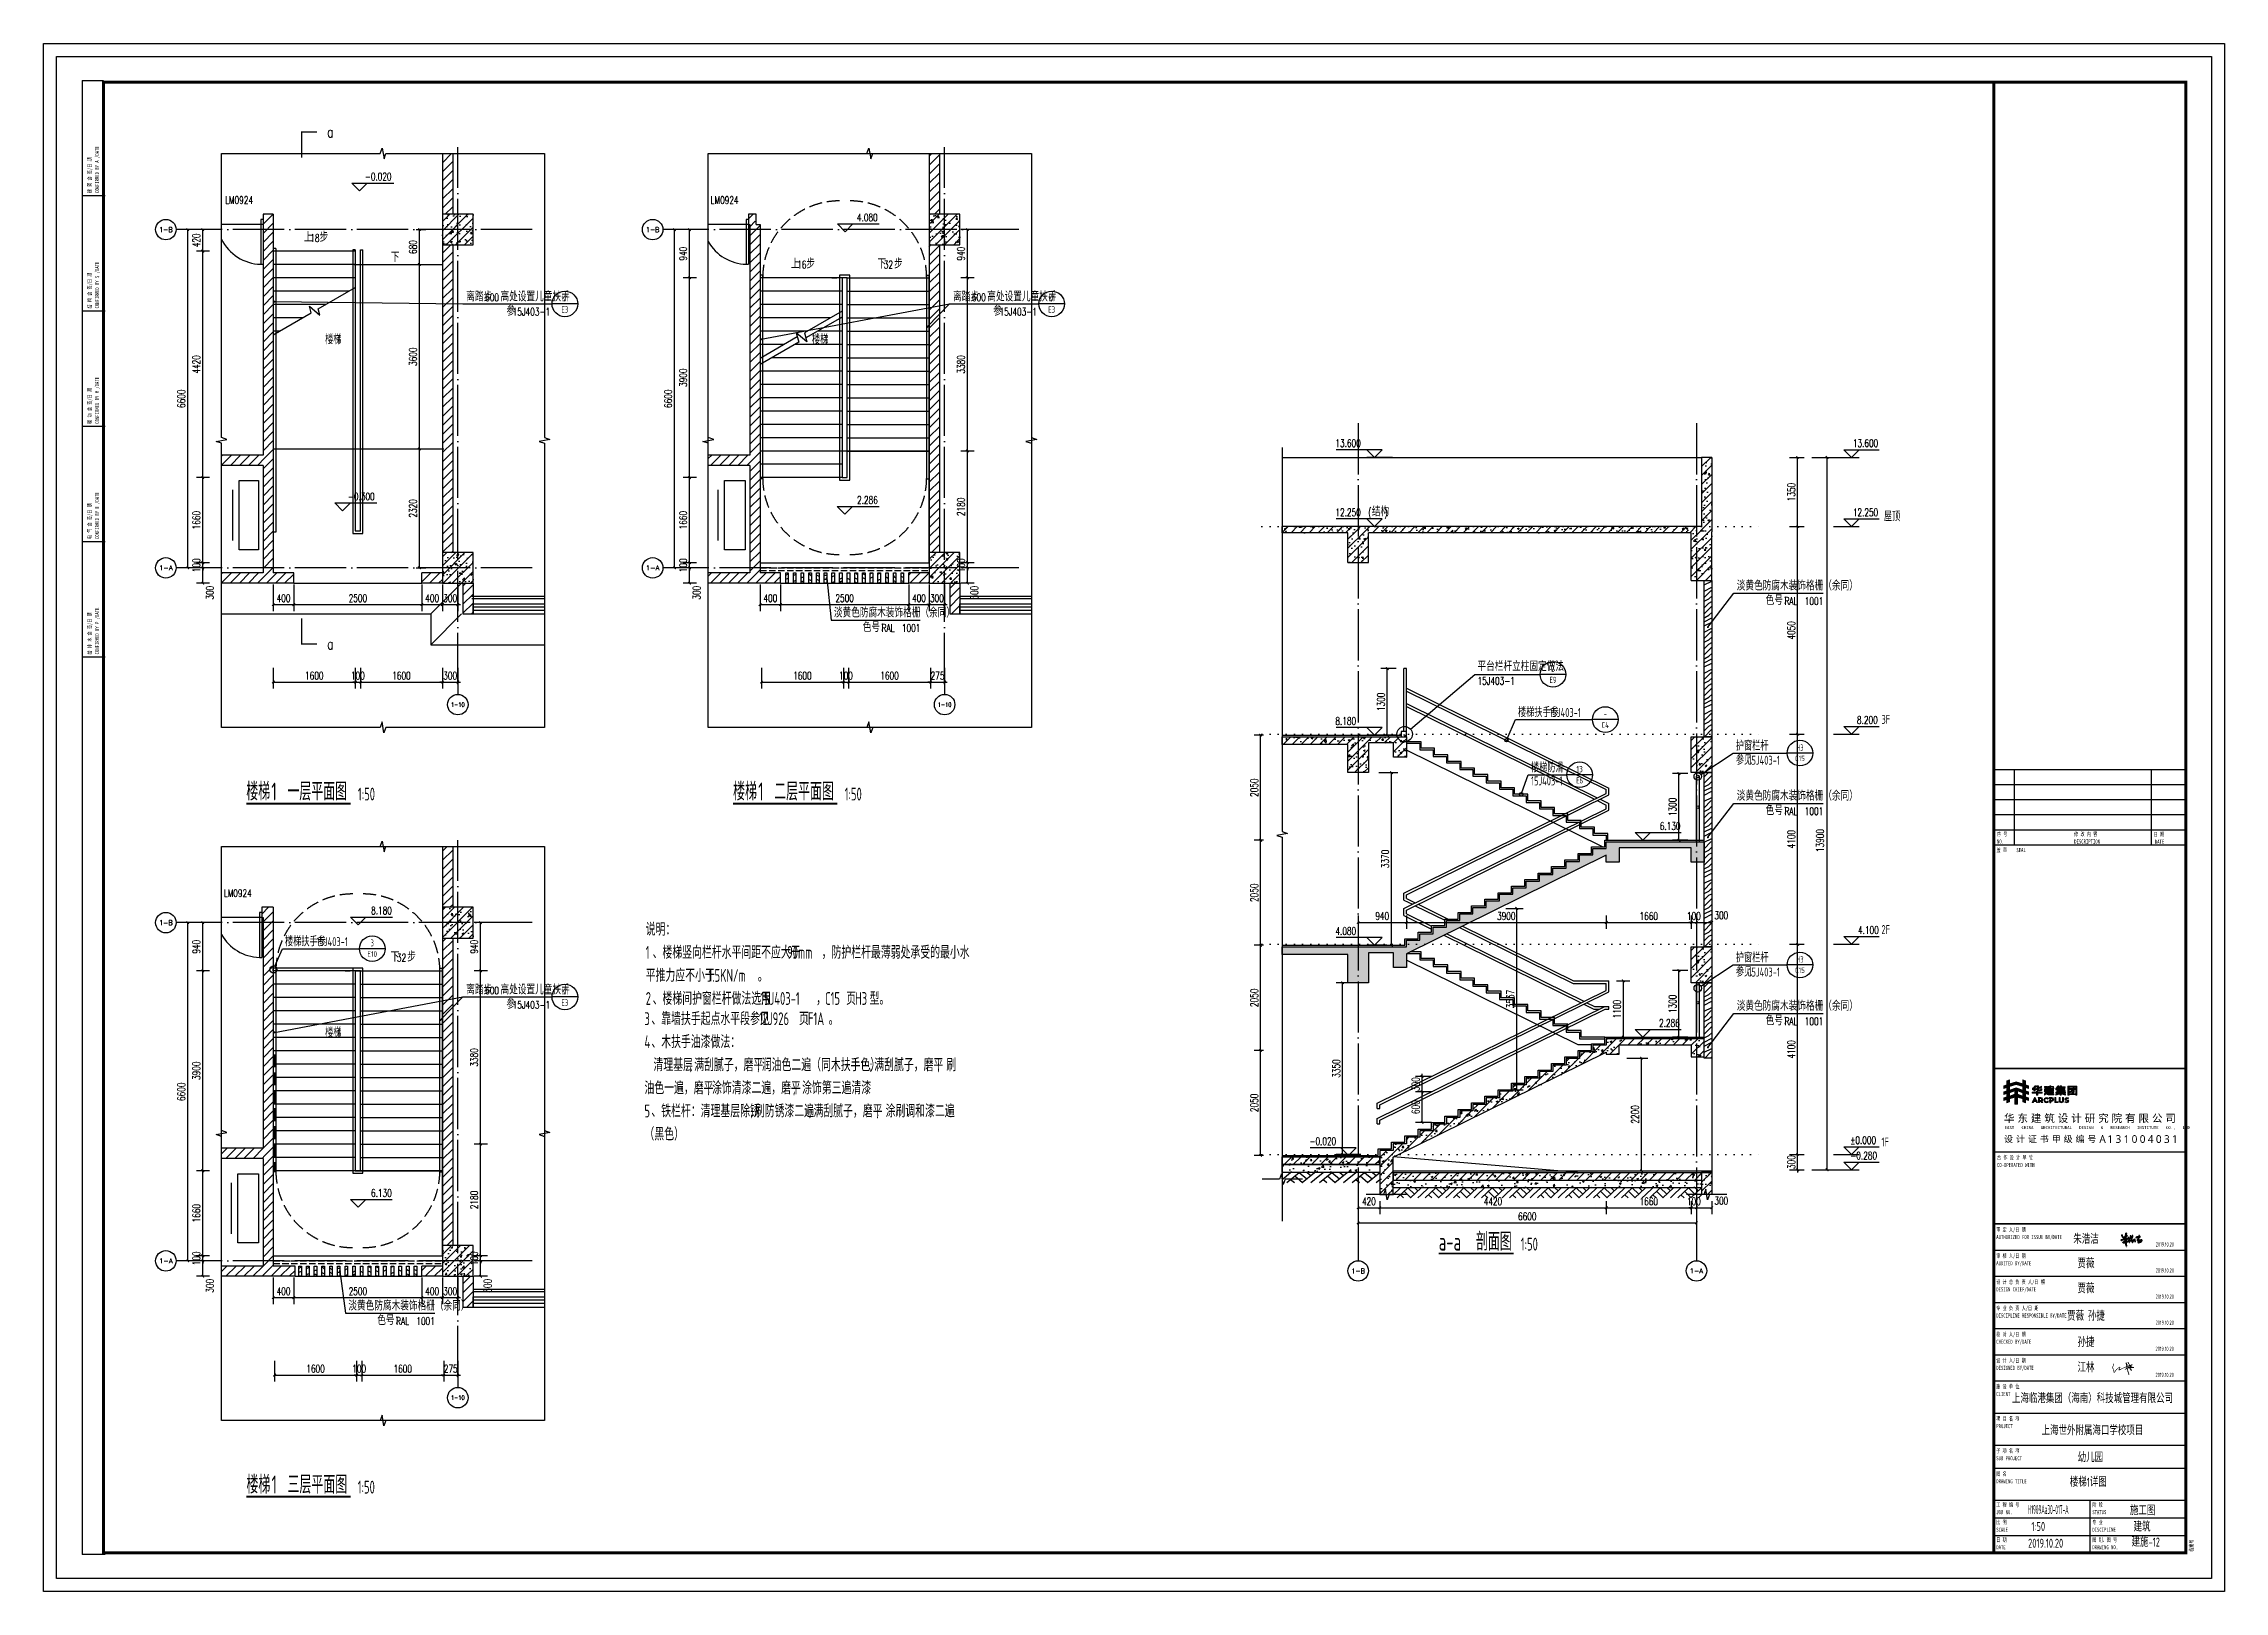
# Model space of a CAD drawing. Header units: millimetres. Extents: x -1048436 to -185795, y -983427 to 400387.
# Drawn here: x -621469 to -578919, y -688850 to -658650 of the extents above; entities that cross this region are included whole.
import ezdxf
from ezdxf.enums import TextEntityAlignment as Align

# ---------------------------------------------------------------- set-up
doc = ezdxf.new("R2010")
doc.units = ezdxf.units.MM
doc.header["$LTSCALE"] = 500
for name, pattern in [('A-FP_05$0$pln_L5$0$Col_L4$0$PHANTOM', [63.5, 31.75, -6.35, 6.35, -6.35, 6.35, -6.35]), ('DASH', [0.35, 0.25, -0.1]), ('DOT2', [3.175, 0, -3.175]), ('DOTE', [2.42, 2, -0.2, 0.02, -0.2])]:
    doc.linetypes.add(name, pattern=pattern)
for name, color, linetype in [('2017_11-sheet-L2$0$C-SHET-TTLB', 11, 'Continuous'), ('2017_11-sheet-LOGO$0$C-SHET-TTLB', 11, 'Continuous'), ('2017_11-sheet-R$0$C-SHET-TTLB', 11, 'Continuous'), ('2017_11-sheet-R2$0$C-SHET-TTLB', 11, 'Continuous'), ('C-SHET-TTLB', 11, 'Continuous'), ('COLUMN', 254, 'Continuous'), ('DIM_ELEV', 3, 'Continuous'), ('DIM_LEAD', 3, 'Continuous'), ('DIM_SYMB', 3, 'Continuous'), ('EVTR', 2, 'Continuous'), ('PUB_DIM', 3, 'Continuous'), ('PUB_HATCH', 8, 'Continuous'), ('PUB_TEXT', 7, 'Continuous'), ('STAIR', 2, 'Continuous'), ('WINDOW', 4, 'Continuous'), ('建-填充', 9, 'Continuous'), ('建-墙', 254, 'Continuous'), ('建-墙-完成面', 95, 'Continuous'), ('建-墙-混凝土墙', 6, 'Continuous'), ('建-屋面-排水沟落水口', 175, 'Continuous'), ('建-文字', 4, 'Continuous'), ('建-楼层线', 1, 'DOT2'), ('建-楼梯-扶手栏杆', 3, 'Continuous'), ('建-符号', 13, 'Continuous'), ('建-符号-门编号', 13, 'Continuous'), ('建-轴线', 16, 'DOTE'), ('建-门扇', 32, 'Continuous'), ('通-图框-文字', 4, 'Continuous')]:
    doc.layers.add(name, color=color, linetype=linetype)
doc.styles.add('2017_11-sheet-L2$0$SHEET-ECADI', font='simhei.ttf', dxfattribs={"width": 0.7})
doc.styles.add('2017_11-sheet-LOGO$0$微软雅黑L', font='')
doc.styles.add('2017_11-sheet-LOGO$0$黑体', font='simhei.ttf')
doc.styles.add('2017_11-sheet-R$0$SHEET-ECADI', font='simhei.ttf', dxfattribs={"width": 0.7})
doc.styles.add('2017_11-sheet-R2$0$SHEET-ECADI', font='simhei.ttf', dxfattribs={"width": 0.7})
doc.styles.add('_TCH_AXIS', font='COMPLEX', dxfattribs={"bigfont": 'GBCBIG'})
doc.styles.add('_TCH_DIM', font='SIMPLEX', dxfattribs={"bigfont": 'GBCBIG'})
doc.styles.add('_TCH_DIM_T3', font='SIMPLEX', dxfattribs={"width": 0.705882, "bigfont": 'GBCBIG'})
doc.styles.add('_TCH_LABEL', font='COMPLEX', dxfattribs={"bigfont": 'GBCBIG'})
doc.styles.add('_TCH_WINDOW', font='SIMPLEX', dxfattribs={"height": 3.5, "bigfont": 'GBCBIG'})
doc.styles.add('ECADI', font='hzs.shx', dxfattribs={"width": 0.7, "bigfont": 'hztxt.shx'})
doc.styles.add('XD2008', font='xd-hzs.shx', dxfattribs={"width": 0.7, "bigfont": 'xd-hztxt.shx'})
doc.styles.get('2017_11-sheet-LOGO$0$微软雅黑L').set_extended_font_data('Microsoft YaHei Light')
doc.dimstyles.new('_TCH_ARCH&&50', dxfattribs={"dimtxt": 148.75, "dimasz": 50, "dimexe": 125, "dimexo": 150, "dimgap": 50, "dimtad": 1, "dimdec": 0, "dimzin": 0, "dimdsep": 46, "dimtxsty": '_TCH_DIM_T3', "dimblk": 'ARCHTICK', "dimcen": 0.09, "dimclrt": 7, "dimazin": 2, "dimtfac": 1, "dimtdec": 0, "dimtix": 1, "dimtmove": 2, "dimatfit": 3, "dimldrblk": 'ARCHTICK', "dimfxl": 1, "dimtolj": 1, "dimtzin": 0, "dimarcsym": 0})
pattern_1 = [(45, (0, 0), (-88.388348, 88.388348), []), (50, (0, 0), (358.63009, -31.37607), [37.5, -412.5]), (355, (0, 0), (-69.37567, 376.09607), [30, -330]), (100.4514, (29.9, -2.6), (289.25469, 344.71977), [31.8701, -350.57106]), (46.1842, (0, 100), (533.62052, -82.7595), [56.25, -618.75]), (96.6356, (44.47, 93.1), (467.33135, 487.05894), [47.80514, -525.8565]), (351.1842, (0, 100), (467.33097, 487.0593), [45, -495]), (21, (50, 75), (298.45353, -201.30945), [37.5, -412.5]), (326, (50, 75), (121.65767, 362.57502), [30, -330]), (71.4514, (74.87, 58.22), (420.11131, 161.26525), [31.8701, -350.57106]), (37.5, (0, 0), (6.079928, 166.446927), [0, -326, 0, -335, 0, -331.25]), (7.5, (0, 0), (131.53477, 197.205856), [0, -191, 0, -318.5, 0, -126.25]), (327.5, (-111.5, 0), (266.911218, -11.277436), [0, -125, 0, -390, 0, -517.5]), (317.5, (-161.5, 0), (291.593085, 50.05249), [0, -162.5, 0, -259, 0, -367.5])]
pattern_2 = [(45, (0, 89.76), (-88.388383, 88.388383), [])]

msp = doc.modelspace()

# ---------------------------------------------------------------- texts
at = {"layer": 'PUB_TEXT'}
for s, height, style, width, p in [('a', 212.5, '_TCH_LABEL', 0.705882, (-615937, -660479.1)), ('18', 148.75, '_TCH_DIM', 0.705882, (-616264.4, -662516.5)), ('16', 148.75, '_TCH_DIM', 0.705882, (-606766.1, -663036.5)), ('32', 148.75, '_TCH_DIM', 0.705882, (-605076.1, -663036.5)), ('600', 148.75, '_TCH_DIM', 0.705882, (-612854, -663676.9)), ('600', 148.75, '_TCH_DIM', 0.705882, (-603355.8, -663676.9)), ('15J403-1', 148.75, '_TCH_DIM', 0.705882, (-612315.9, -663956.9)), ('15J403-1', 148.75, '_TCH_DIM', 0.705882, (-602817.6, -663956.9)), ('13.600', 148.75, '_TCH_DIM', 0.705882, (-586167.9, -666521.2)), ('12.250', 148.75, '_TCH_DIM', 0.705882, (-586167.9, -667871.2)), ('屋顶', 175, 'XD2008', 0.7, (-585562.6, -667966.5)), ('RAL', 148.75, '_TCH_DIM', 0.705882, (-587500.9, -669601.7)), ('1001', 148.75, '_TCH_DIM', 0.705882, (-587105.9, -669601.7)), ('RAL', 148.75, '_TCH_DIM', 0.705882, (-605117.5, -670127.9)), ('1001', 148.75, '_TCH_DIM', 0.705882, (-604722.5, -670127.9)), ('a', 212.5, '_TCH_LABEL', 0.705882, (-615937, -670470)), ('8.200', 148.75, '_TCH_DIM', 0.705882, (-586087.9, -671921.2)), ('3F', 175, 'XD2008', 0.7, (-585609.8, -671923.7)), ('楼梯', 350, 'XD2008', 0.7, (-617514.4, -673418)), ('1', 350, 'XD2008', 0.7, (-617024.4, -673418)), ('一层平面图', 350, 'XD2008', 0.7, (-616712.5, -673418)), ('楼梯', 350, 'XD2008', 0.7, (-608016.2, -673418)), ('1', 350, 'XD2008', 0.7, (-607526.2, -673418)), ('二层平面图', 350, 'XD2008', 0.7, (-607214.3, -673418)), ('1:50', 250, 'XD2008', 0.7, (-615337.3, -673418)), ('1:50', 250, 'XD2008', 0.7, (-605839.1, -673418)), ('RAL', 148.75, '_TCH_DIM', 0.705882, (-587500.9, -673701.7)), ('1001', 148.75, '_TCH_DIM', 0.705882, (-587105.9, -673701.7)), ('说明：', 250, 'XD2008', 0.7, (-609720.9, -676056.6)), ('4.100', 148.75, '_TCH_DIM', 0.705882, (-586067.9, -676021.2)), ('2F', 175, 'XD2008', 0.7, (-585609.8, -676023.7)), ('32', 148.75, '_TCH_DIM', 0.705882, (-614574.4, -676559.4)), ('1', 250, 'XD2008', 0.7, (-609720.9, -676506.6)), ('、楼梯竖向栏杆水平间距不应大于', 250, 'XD2008', 0.7, (-609586.3, -676506.6)), ('90mm', 250, 'XD2008', 0.7, (-606961.3, -676506.6)), ('，防护栏杆最薄弱处承受的最小水', 250, 'XD2008', 0.7, (-606288.2, -676506.6)), ('平推力应不小于', 250, 'XD2008', 0.7, (-609720.9, -676956.6)), ('1.5KN/m', 250, 'XD2008', 0.7, (-608495.9, -676956.6)), ('。', 250, 'XD2008', 0.7, (-607533.4, -676956.6)), ('600', 148.75, '_TCH_DIM', 0.705882, (-612854, -677199.8)), ('15J403-1', 148.75, '_TCH_DIM', 0.705882, (-612315.9, -677479.8)), ('2', 250, 'XD2008', 0.7, (-609720.9, -677406.6)), ('、楼梯间护窗栏杆做法选用', 250, 'XD2008', 0.7, (-609586.3, -677406.6)), ('15J403-1', 250, 'XD2008', 0.7, (-607486.3, -677406.6)), ('，', 250, 'XD2008', 0.7, (-606395.9, -677406.6)), ('C15', 250, 'XD2008', 0.7, (-606220.9, -677406.6)), ('页', 250, 'XD2008', 0.7, (-605810.3, -677406.6)), ('H3', 250, 'XD2008', 0.7, (-605635.3, -677406.6)), ('型。', 250, 'XD2008', 0.7, (-605352.7, -677406.6)), ('3', 250, 'XD2008', 0.7, (-609745.8, -677801.1)), ('、靠墙扶手起点水平段参见', 250, 'XD2008', 0.7, (-609611.2, -677801.1)), ('12J926', 250, 'XD2008', 0.7, (-607511.2, -677801.1)), ('页', 250, 'XD2008', 0.7, (-606730.5, -677801.1)), ('F1A', 250, 'XD2008', 0.7, (-606555.5, -677801.1)), ('。', 250, 'XD2008', 0.7, (-606151.6, -677801.1)), ('RAL', 148.75, '_TCH_DIM', 0.705882, (-587500.9, -677801.7)), ('1001', 148.75, '_TCH_DIM', 0.705882, (-587105.9, -677801.7)), ('4', 250, 'XD2008', 0.7, (-609745.8, -678251.1)), ('、木扶手油漆做法：', 250, 'XD2008', 0.7, (-609611.2, -678251.1)), ('清理基层', 250, 'XD2008', 0.7, (-609569.5, -678701.1)), (';', 250, 'XD2008', 0.7, (-608869.5, -678701.1)), ('满刮腻子，磨平', 250, 'XD2008', 0.7, (-608775.2, -678701.1)), (';', 250, 'XD2008', 0.7, (-607550.2, -678701.1)), ('润油色二遍（同木扶手色）', 250, 'XD2008', 0.7, (-607456, -678701.1)), (';', 250, 'XD2008', 0.7, (-605356, -678701.1)), ('满刮腻子，磨平', 250, 'XD2008', 0.7, (-605261.8, -678701.1)), (';', 250, 'XD2008', 0.7, (-604036.8, -678701.1)), ('刷', 250, 'XD2008', 0.7, (-603854.4, -678701.1)), ('油色一遍，磨平', 250, 'XD2008', 0.7, (-609745.8, -679151.1)), (';', 250, 'XD2008', 0.7, (-608520.8, -679151.1)), ('涂饰清漆二遍，磨平', 250, 'XD2008', 0.7, (-608426.6, -679151.1)), (';', 250, 'XD2008', 0.7, (-606851.6, -679151.1)), ('涂饰第三遍清漆', 250, 'XD2008', 0.7, (-606669.2, -679151.1)), ('5', 250, 'XD2008', 0.7, (-609745.8, -679601.1)), ('、铁栏杆：清理基层除锈', 250, 'XD2008', 0.7, (-609611.2, -679601.1)), (';', 250, 'XD2008', 0.7, (-607686.2, -679601.1)), ('刷防锈漆二遍', 250, 'XD2008', 0.7, (-607592, -679601.1)), (';', 250, 'XD2008', 0.7, (-606542, -679601.1)), ('满刮腻子，磨平', 250, 'XD2008', 0.7, (-606447.8, -679601.1)), (';', 250, 'XD2008', 0.7, (-605222.8, -679601.1)), ('涂刷调和漆二遍', 250, 'XD2008', 0.7, (-605040.3, -679601.1)), ('（黑色）', 250, 'XD2008', 0.7, (-609745.8, -680051.1)), ('%%P0.000', 148.75, '_TCH_DIM', 0.705882, (-586217.9, -680121.2)), ('-0.280', 148.75, '_TCH_DIM', 0.705882, (-586217.9, -680421.2)), ('1F', 175, 'XD2008', 0.7, (-585609.8, -680169.9)), ('a-a', 350, 'XD2008', 0.7, (-594248.1, -682199.4)), ('剖面图', 350, 'XD2008', 0.7, (-593521.5, -682199.4)), ('1:50', 250, 'XD2008', 0.7, (-592647.9, -682199.4)), ('RAL', 148.75, '_TCH_DIM', 0.705882, (-614590.8, -683650.8)), ('1001', 148.75, '_TCH_DIM', 0.705882, (-614195.8, -683650.8)), ('楼梯', 350, 'XD2008', 0.7, (-617511.6, -686940.9)), ('1', 350, 'XD2008', 0.7, (-617021.6, -686940.9)), ('三层平面图', 350, 'XD2008', 0.7, (-616709.6, -686940.9)), ('1:50', 250, 'XD2008', 0.7, (-615340.2, -686940.9))]:
    msp.add_text(s, height=height, dxfattribs=dict(at, style=style, width=width)).set_placement(p)
at = {"layer": 'PUB_TEXT', "style": '_TCH_DIM'}
for s, height, p in [('上', 168.8, (-616387.3, -662516.5)), ('步', 168.8, (-616084.4, -662516.5)), ('下', 168.8, (-614696.1, -662906.5)), ('上', 168.8, (-606889, -663036.5)), ('步', 168.8, (-606586.1, -663036.5)), ('下', 168.8, (-605199, -663036.5)), ('步', 168.8, (-604876.1, -663036.5)), ('离踏步', 168.79, (-613222.7, -663676.9)), ('高处设置儿童扶手', 168.79, (-612554, -663676.9)), ('参', 168.8, (-612438.7, -663956.9)), ('离踏步', 168.79, (-603724.4, -663676.9)), ('高处设置儿童扶手', 168.79, (-603055.8, -663676.9)), ('参', 168.8, (-602940.5, -663956.9)), ('淡黄色防腐木装饰格栅（余同）', 168.794, (-588433.1, -669318)), ('淡黄色防腐木装饰格栅（余同）', 168.794, (-606049.7, -669844.2)), ('色号：', 168.79, (-587869.5, -669601.7)), ('色号：', 168.79, (-605486.2, -670127.9)), ('淡黄色防腐木装饰格栅（余同）', 168.794, (-588433.1, -673418)), ('色号：', 168.79, (-587869.5, -673701.7)), ('下', 168.8, (-614697.3, -676559.4)), ('步', 168.8, (-614374.4, -676559.4)), ('离踏步', 168.79, (-613222.7, -677199.8)), ('高处设置儿童扶手', 168.79, (-612554, -677199.8)), ('参', 168.8, (-612438.7, -677479.8)), ('淡黄色防腐木装饰格栅（余同）', 168.794, (-588433.1, -677518)), ('色号：', 168.79, (-587869.5, -677801.7)), ('淡黄色防腐木装饰格栅（余同）', 168.794, (-615523, -683367.1)), ('色号：', 168.79, (-614959.4, -683650.8))]:
    msp.add_text(s, height=height, dxfattribs=at).set_placement(p)
at = {"layer": '建-文字'}
for s, height, style, width, p in [('-0.020', 148.75, '_TCH_DIM', 0.705882, (-615202, -661318.4)), ('4.080', 148.75, '_TCH_DIM', 0.705882, (-605600.1, -662117.1)), ('楼梯', 175, 'XD2008', 0.7, (-615975.9, -664514.6)), ('1', 175, 'XD2008', 0.7, (-615730.9, -664514.6)), ('楼梯', 175, 'XD2008', 0.7, (-606477.7, -664514.6)), ('1', 175, 'XD2008', 0.7, (-606232.7, -664514.6)), ('13.600', 148.75, '_TCH_DIM', 0.705882, (-596264.4, -666521.2)), ('-0.300', 148.75, '_TCH_DIM', 0.705882, (-615532.1, -667560.9)), ('2.286', 148.75, '_TCH_DIM', 0.705882, (-605597.6, -667629.4)), ('12.250', 148.75, '_TCH_DIM', 0.705882, (-596264.4, -667871.2)), ('(', 148.8, '_TCH_DIM', 0.705882, (-595624.4, -667871.2)), (')', 148.8, '_TCH_DIM', 0.705882, (-595308.6, -667871.2)), ('15J403-1', 148.75, '_TCH_DIM', 0.705882, (-593491.4, -671158.3)), ('8.180', 148.75, '_TCH_DIM', 0.705882, (-596264.4, -671941.2)), ('楼梯扶手参', 175, 'XD2008', 0.7, (-592700.7, -671789)), ('15J403-1', 175, 'XD2008', 0.7, (-592088.2, -671789)), ('护窗栏杆', 175, 'XD2008', 0.7, (-588450.1, -672442.6)), ('楼梯防滑', 175, 'XD2008', 0.7, (-592448.4, -672867.5)), ('参见', 175, 'XD2008', 0.7, (-588450.1, -672719.8)), ('15J403-1', 175, 'XD2008', 0.7, (-588205.1, -672719.8)), ('15J403-1', 175, 'XD2008', 0.7, (-592448.4, -673123.2)), ('6.130', 148.75, '_TCH_DIM', 0.705882, (-589934.8, -673991.2)), ('8.180', 148.75, '_TCH_DIM', 0.705882, (-615078.4, -675639.9)), ('楼梯扶手参', 175, 'XD2008', 0.7, (-616758.5, -676260.3)), ('15J403-1', 175, 'XD2008', 0.7, (-616146, -676260.3)), ('4.080', 148.75, '_TCH_DIM', 0.705882, (-596264.4, -676041.2)), ('护窗栏杆', 175, 'XD2008', 0.7, (-588450.1, -676576.2)), ('参见', 175, 'XD2008', 0.7, (-588450.1, -676853.4)), ('15J403-1', 175, 'XD2008', 0.7, (-588205.1, -676853.4)), ('2.286', 148.75, '_TCH_DIM', 0.705882, (-589949.8, -677834.9)), ('楼梯', 175, 'XD2008', 0.7, (-615975.9, -678037.5)), ('1', 175, 'XD2008', 0.7, (-615730.9, -678037.5)), ('-0.020', 148.75, '_TCH_DIM', 0.705882, (-596770.6, -680141.2)), ('6.130', 148.75, '_TCH_DIM', 0.705882, (-615080.9, -681152.3))]:
    msp.add_text(s, height=height, dxfattribs=dict(at, style=style, width=width)).set_placement(p)
at = {"layer": '建-文字', "style": '_TCH_AXIS'}
for s, height, p, p2 in [('1-B', 95.32, (-619215.1, -662326.7), (-618951.9, -662326.7)), ('1-B', 95.32, (-609716.9, -662326.7), (-609453.6, -662326.7)), ('1-A', 93.89, (-619215.4, -668926), (-618951.6, -668926)), ('1-A', 93.89, (-609717.1, -668926), (-609453.3, -668926)), ('1-10', 80.46, (-613521.5, -671588), (-613253.3, -671588)), ('1-10', 80.46, (-604023.3, -671588), (-603755.1, -671588)), ('1-B', 95.32, (-619215.1, -675849.6), (-618951.9, -675849.6)), ('1-A', 93.89, (-619215.4, -682448.8), (-618951.6, -682448.8)), ('1-B', 95.32, (-595951.3, -682645), (-595688, -682645)), ('1-A', 93.89, (-589351.5, -682644.3), (-589087.8, -682644.3)), ('1-10', 80.46, (-613521.5, -685110.8), (-613253.3, -685110.8))]:
    msp.add_text(s, height=height, dxfattribs=at).set_placement(p, p2, align=Align.FIT)
at = {"layer": '建-文字', "style": 'XD2008'}
for s, height, width, p, p2 in [('E3', 121.97, 1.238095, (-611365.4, -663898.9), (-611231.3, -663898.9)), ('K1', 124.14, 1.238095, (-611360.4, -663682.2), (-611236.3, -663682.2)), ('E3', 121.97, 1.238095, (-601867.2, -663898.9), (-601733, -663898.9)), ('K1', 124.14, 1.238095, (-601862.2, -663682.2), (-601738, -663682.2)), ('E9', 122.7, 1.238095, (-592085.5, -671127.2), (-591954.6, -671127.2)), ('2', 133.4, 1.238095, (-592051.2, -670911.2), (-591988.9, -670911.2)), ('-', 133.4, 0.962963, (-591030.1, -671792.8), (-590967.9, -671792.8)), ('C4', 119.71, 1.238095, (-591070.8, -672006.3), (-590927.2, -672006.3)), ('C15', 104.76, 1.238095, (-587296.6, -672648.9), (-587104.5, -672648.9)), ('H3', 119.71, 1.238095, (-587272.4, -672445.8), (-587128.7, -672445.8)), ('13', 124.14, 1.238095, (-591561.6, -672868.7), (-591437.4, -672868.7)), ('E6', 122.7, 1.238095, (-591564.9, -673086), (-591434, -673086)), ('E10', 106.32, 1.238095, (-615150.7, -676466.5), (-614962.9, -676466.5)), ('3', 133.4, 1.238095, (-615087.9, -676264.2), (-615025.7, -676264.2)), ('H3', 119.71, 1.238095, (-587272.4, -676579.4), (-587128.7, -676579.4)), ('C15', 104.76, 1.238095, (-587296.6, -676782.5), (-587104.5, -676782.5)), ('E3', 121.97, 1.238095, (-611365.4, -677421.8), (-611231.3, -677421.8)), ('K1', 124.14, 1.238095, (-611360.4, -677205), (-611236.3, -677205))]:
    msp.add_text(s, height=height, dxfattribs=dict(at, width=width)).set_placement(p, p2, align=Align.FIT)
at = {"layer": '建-文字', "style": '_TCH_DIM'}
for s, p in [('结构', (-595554.4, -667871.2)), ('平台栏杆立柱固定做法', (-593491.4, -670891.5))]:
    msp.add_text(s, height=168.79, dxfattribs=at).set_placement(p)
at = {"layer": '建-符号-门编号', "style": '_TCH_WINDOW', "width": 0.705882}
for p in [(-617927.4, -661778.4), (-608454.2, -661778.4), (-617952.4, -675301.3)]:
    msp.add_text('LM0924', height=148.75, dxfattribs=at).set_placement(p)
at = {"layer": '通-图框-文字', "style": 'ECADI', "width": 0.7}
for s, p in [('楼梯1详图', (-581934.3, -686807.7)), ('1:50', (-582682.9, -687671)), ('建施-12', (-580729.8, -687975.7))]:
    msp.add_text(s, height=175, dxfattribs=at).set_placement(p)

# ---------------------------------------------------------------- blocks, each defined once
blk = doc.blocks.new('2017_11-sheet-LOGO', base_point=(415.29, 161.49))
at = {"layer": '2017_11-sheet-LOGO$0$C-SHET-TTLB'}
h = blk.add_hatch(color=256, dxfattribs=at)
h.dxf.hatch_style = 2
h.paths.add_polyline_path([(353.5, 186.28), (353.5, 187.34), (352.39, 187.7), (352.39, 189.28), (351.38, 189.61), (351.38, 188.03), (348.74, 188.89), (346.1, 188.03), (346.1, 189.61), (345.09, 189.28), (345.09, 187.7), (343.98, 187.34), (343.98, 186.28), (345.09, 186.64), (345.09, 185.33), (343.98, 184.97), (343.98, 183.91), (345.09, 184.27), (345.09, 182.96), (343.98, 182.6), (343.98, 181.54), (345.09, 181.9), (345.09, 180.69), (346.1, 181.02), (346.1, 182.22), (348.24, 182.92), (348.24, 180.09), (349.25, 180.09), (349.25, 182.92), (351.38, 182.22), (351.38, 181.02), (352.39, 180.69), (352.39, 181.9), (353.5, 181.54), (353.5, 182.6), (352.39, 182.96), (352.39, 184.27), (353.5, 183.91), (353.5, 184.97), (352.39, 185.33), (352.39, 186.64)])
h.paths.add_polyline_path([(346.1, 183.29), (346.1, 184.6), (348.24, 185.29), (348.24, 183.98)])
h.paths.add_polyline_path([(351.38, 183.29), (349.25, 183.98), (349.25, 185.29), (351.38, 184.6)])
h.paths.add_polyline_path([(351.38, 185.66), (348.74, 186.52), (346.1, 185.66), (346.1, 186.97), (348.74, 187.82), (348.75, 187.82), (351.38, 186.97)])
h = blk.add_hatch(color=256, dxfattribs=at)
h.dxf.hatch_style = 2
edge = h.paths.add_edge_path()
edge.add_spline(control_points=[(355.08, 185.72), (355.08, 185.72), (355.08, 186.24), (355.08, 186.24), (355.5, 186.52), (355.85, 186.84), (356.11, 187.3), (356.11, 187.3), (356.63, 187.3), (356.63, 187.3), (356.51, 187.08), (356.29, 186.75), (356.14, 186.59), (356.14, 186.59), (356.14, 185.28), (356.14, 185.28), (356.14, 185.28), (355.69, 185.28), (355.69, 185.28), (355.69, 185.28), (355.69, 186.12), (355.69, 186.12), (355.54, 186), (355.3, 185.84), (355.08, 185.72)], knot_values=[0, 0, 0, 0, 1, 1, 1, 2, 2, 2, 3, 3, 3, 4, 4, 4, 5, 5, 5, 6, 6, 6, 7, 7, 7, 8, 8, 8, 8], degree=3, periodic=0)
h.paths.add_polyline_path([(355.03, 184.43), (355.03, 184.87), (356.72, 184.87), (356.72, 185.2), (357.2, 185.2), (357.2, 184.87), (358.89, 184.87), (358.89, 184.43), (357.2, 184.43), (357.2, 183.71), (356.72, 183.71), (356.72, 184.43)])
edge = h.paths.add_edge_path()
edge.add_spline(control_points=[(356.32, 185.72), (356.32, 185.72), (356.32, 186.14), (356.32, 186.14), (356.57, 186.22), (356.77, 186.28), (357, 186.39), (357, 186.39), (357, 187.3), (357, 187.3), (357, 187.3), (357.47, 187.3), (357.47, 187.3), (357.47, 187.3), (357.47, 186.58), (357.47, 186.58), (357.83, 186.74), (358.31, 186.99), (358.62, 187.19), (358.62, 187.19), (358.62, 186.71), (358.62, 186.71), (358.21, 186.45), (357.91, 186.32), (357.47, 186.13), (357.47, 186.13), (357.47, 185.95), (357.47, 185.95), (357.47, 185.78), (357.55, 185.72), (357.73, 185.72), (357.73, 185.72), (358.04, 185.72), (358.04, 185.72), (358.21, 185.72), (358.32, 185.77), (358.32, 185.92), (358.32, 186.03), (358.32, 186.17), (358.32, 186.17), (358.32, 186.17), (358.73, 186.17), (358.73, 186.17), (358.73, 186.17), (358.73, 185.94), (358.73, 185.78), (358.73, 185.47), (358.43, 185.31), (358.14, 185.31), (358.14, 185.31), (357.54, 185.31), (357.54, 185.31), (357.2, 185.31), (357, 185.47), (357, 185.86), (357, 185.86), (357, 185.94), (357, 185.94), (356.93, 185.91), (356.38, 185.74), (356.32, 185.72)], knot_values=[0, 0, 0, 0, 1, 1, 1, 2, 2, 2, 3, 3, 3, 4, 4, 4, 5, 5, 5, 6, 6, 6, 7, 7, 7, 8, 8, 8, 9, 9, 9, 10, 10, 10, 11, 11, 11, 12, 12, 12, 13, 13, 13, 14, 14, 14, 15, 15, 15, 16, 16, 16, 17, 17, 17, 18, 18, 18, 19, 19, 19, 20, 20, 20, 20], degree=3, periodic=0)
h = blk.add_hatch(color=256, dxfattribs=at)
h.dxf.hatch_style = 2
edge = h.paths.add_edge_path()
edge.add_spline(control_points=[(360.96, 186.18), (360.96, 186.18), (360.96, 186.52), (360.96, 186.52), (360.96, 186.52), (361.85, 186.52), (361.85, 186.52), (361.85, 186.52), (361.85, 186.73), (361.85, 186.73), (361.85, 186.73), (361.09, 186.73), (361.09, 186.73), (361.09, 186.73), (361.09, 187.06), (361.09, 187.06), (361.09, 187.06), (361.85, 187.06), (361.85, 187.06), (361.85, 187.06), (361.85, 187.34), (361.85, 187.34), (361.85, 187.34), (362.29, 187.34), (362.29, 187.34), (362.29, 187.34), (362.29, 187.06), (362.29, 187.06), (362.29, 187.06), (363.33, 187.06), (363.33, 187.06), (363.33, 187.06), (363.33, 186.52), (363.33, 186.52), (363.33, 186.52), (363.46, 186.52), (363.46, 186.52), (363.46, 186.52), (363.46, 186.18), (363.46, 186.18), (363.46, 186.18), (363.33, 186.18), (363.33, 186.18), (363.33, 186.18), (363.33, 185.64), (363.33, 185.64), (363.33, 185.64), (362.29, 185.64), (362.29, 185.64), (362.29, 185.64), (362.29, 185.41), (362.29, 185.41), (362.29, 185.41), (363.33, 185.41), (363.33, 185.41), (363.33, 185.41), (363.33, 185.06), (363.33, 185.06), (363.33, 185.06), (362.29, 185.06), (362.29, 185.06), (362.29, 185.06), (362.29, 184.83), (362.29, 184.83), (362.29, 184.83), (363.33, 184.83), (363.33, 184.83), (363.33, 184.83), (363.33, 184.5), (363.33, 184.5), (363.33, 184.5), (362.29, 184.5), (362.29, 184.5), (362.29, 184.5), (362.29, 184.18), (362.29, 184.18), (362.29, 184.18), (363.46, 184.18), (363.46, 184.18), (363.46, 184.18), (363.46, 183.81), (363.46, 183.81), (363.46, 183.81), (361.69, 183.81), (361.69, 183.81), (361.08, 183.81), (360.62, 183.94), (360.39, 184.17), (360.2, 183.99), (359.94, 183.79), (359.78, 183.71), (359.78, 183.71), (359.78, 184.23), (359.78, 184.23), (359.89, 184.29), (359.97, 184.37), (360.09, 184.49), (359.94, 184.74), (359.79, 185.06), (359.7, 185.33), (359.7, 185.33), (360.12, 185.33), (360.12, 185.33), (360.18, 185.16), (360.23, 185.01), (360.31, 184.87), (360.41, 185.09), (360.46, 185.34), (360.48, 185.62), (360.48, 185.62), (359.81, 185.62), (359.81, 185.62), (359.81, 185.62), (359.81, 185.97), (359.81, 185.97), (359.81, 185.97), (360.43, 186.7), (360.43, 186.7), (360.43, 186.7), (359.78, 186.7), (359.78, 186.7), (359.78, 186.7), (359.78, 187.07), (359.78, 187.07), (359.78, 187.07), (360.9, 187.07), (360.9, 187.07), (360.9, 187.07), (360.9, 186.69), (360.9, 186.69), (360.9, 186.69), (360.27, 185.96), (360.27, 185.96), (360.27, 185.96), (360.9, 185.96), (360.9, 185.96), (360.9, 185.96), (360.9, 185.8), (360.9, 185.8), (360.87, 185.23), (360.75, 184.82), (360.59, 184.5), (360.81, 184.27), (361.19, 184.17), (361.73, 184.18), (361.75, 184.18), (361.82, 184.18), (361.85, 184.18), (361.85, 184.18), (361.85, 184.5), (361.85, 184.5), (361.85, 184.5), (360.96, 184.5), (360.96, 184.5), (360.96, 184.5), (360.96, 184.83), (360.96, 184.83), (360.96, 184.83), (361.85, 184.83), (361.85, 184.83), (361.85, 184.83), (361.85, 185.06), (361.85, 185.06), (361.85, 185.06), (361.09, 185.06), (361.09, 185.06), (361.09, 185.06), (361.09, 185.41), (361.09, 185.41), (361.09, 185.41), (361.85, 185.41), (361.85, 185.41), (361.85, 185.41), (361.85, 185.64), (361.85, 185.64), (361.85, 185.64), (361.09, 185.64), (361.09, 185.64), (361.09, 185.64), (361.09, 185.97), (361.09, 185.97), (361.09, 185.97), (361.85, 185.97), (361.85, 185.97), (361.85, 185.97), (361.85, 186.18), (361.85, 186.18), (361.85, 186.18), (360.96, 186.18), (360.96, 186.18)], knot_values=[0, 0, 0, 0, 1, 1, 1, 2, 2, 2, 3, 3, 3, 4, 4, 4, 5, 5, 5, 6, 6, 6, 7, 7, 7, 8, 8, 8, 9, 9, 9, 10, 10, 10, 11, 11, 11, 12, 12, 12, 13, 13, 13, 14, 14, 14, 15, 15, 15, 16, 16, 16, 17, 17, 17, 18, 18, 18, 19, 19, 19, 20, 20, 20, 21, 21, 21, 22, 22, 22, 23, 23, 23, 24, 24, 24, 25, 25, 25, 26, 26, 26, 27, 27, 27, 28, 28, 28, 29, 29, 29, 30, 30, 30, 31, 31, 31, 32, 32, 32, 33, 33, 33, 34, 34, 34, 35, 35, 35, 36, 36, 36, 37, 37, 37, 38, 38, 38, 39, 39, 39, 40, 40, 40, 41, 41, 41, 42, 42, 42, 43, 43, 43, 44, 44, 44, 45, 45, 45, 46, 46, 46, 47, 47, 47, 48, 48, 48, 49, 49, 49, 50, 50, 50, 51, 51, 51, 52, 52, 52, 53, 53, 53, 54, 54, 54, 55, 55, 55, 56, 56, 56, 57, 57, 57, 58, 58, 58, 59, 59, 59, 60, 60, 60, 61, 61, 61, 62, 62, 62, 63, 63, 63, 63], degree=3, periodic=0)
h.paths.add_polyline_path([(362.93, 186.73), (362.29, 186.73), (362.29, 186.52), (362.93, 186.52)])
h.paths.add_polyline_path([(362.29, 186.18), (362.29, 185.97), (362.93, 185.97), (362.93, 186.18)])
h = blk.add_hatch(color=256, dxfattribs=at)
h.dxf.hatch_style = 2
edge = h.paths.add_edge_path()
edge.add_spline(control_points=[(364.61, 184.96), (364.61, 184.96), (364.61, 186.07), (364.61, 186.07), (364.57, 186), (364.3, 185.8), (364.22, 185.76), (364.22, 185.76), (364.22, 186.26), (364.22, 186.26), (364.57, 186.53), (364.84, 186.95), (365, 187.29), (365, 187.29), (365.46, 187.29), (365.46, 187.29), (365.44, 187.25), (365.41, 187.2), (365.37, 187.12), (365.32, 187.04), (365.28, 186.98), (365.26, 186.95), (365.26, 186.95), (366.09, 186.95), (366.09, 186.95), (366.09, 186.95), (365.9, 187.3), (365.9, 187.3), (365.9, 187.3), (366.4, 187.3), (366.4, 187.3), (366.4, 187.3), (366.6, 186.95), (366.6, 186.95), (366.6, 186.95), (367.86, 186.95), (367.86, 186.95), (367.86, 186.95), (367.86, 186.64), (367.86, 186.64), (367.86, 186.64), (366.56, 186.64), (366.56, 186.64), (366.56, 186.64), (366.56, 186.41), (366.56, 186.41), (366.56, 186.41), (367.78, 186.41), (367.78, 186.41), (367.78, 186.41), (367.78, 186.12), (367.78, 186.12), (367.78, 186.12), (366.56, 186.12), (366.56, 186.12), (366.56, 186.12), (366.56, 185.91), (366.56, 185.91), (366.56, 185.91), (367.78, 185.91), (367.78, 185.91), (367.78, 185.91), (367.78, 185.62), (367.78, 185.62), (367.78, 185.62), (366.56, 185.62), (366.56, 185.62), (366.56, 185.62), (366.56, 185.41), (366.56, 185.41), (366.56, 185.41), (367.86, 185.41), (367.86, 185.41), (367.86, 185.41), (367.86, 185.1), (367.86, 185.1), (367.86, 185.1), (365.07, 185.1), (365.07, 185.1), (365.07, 185.1), (365.07, 184.96), (365.07, 184.96), (365.07, 184.96), (364.61, 184.96), (364.61, 184.96)], knot_values=[0, 0, 0, 0, 1, 1, 1, 2, 2, 2, 3, 3, 3, 4, 4, 4, 5, 5, 5, 6, 6, 6, 7, 7, 7, 8, 8, 8, 9, 9, 9, 10, 10, 10, 11, 11, 11, 12, 12, 12, 13, 13, 13, 14, 14, 14, 15, 15, 15, 16, 16, 16, 17, 17, 17, 18, 18, 18, 19, 19, 19, 20, 20, 20, 21, 21, 21, 22, 22, 22, 23, 23, 23, 24, 24, 24, 25, 25, 25, 26, 26, 26, 27, 27, 27, 28, 28, 28, 28], degree=3, periodic=0)
edge = h.paths.add_edge_path()
edge.add_spline(control_points=[(364.25, 184.45), (364.25, 184.45), (364.25, 184.8), (364.25, 184.8), (364.25, 184.8), (365.88, 184.8), (365.88, 184.8), (365.88, 184.8), (365.88, 185), (365.88, 185), (365.88, 185), (366.33, 185), (366.33, 185), (366.33, 185), (366.33, 184.8), (366.33, 184.8), (366.33, 184.8), (367.97, 184.8), (367.97, 184.8), (367.97, 184.8), (367.97, 184.45), (367.97, 184.45), (367.97, 184.45), (366.72, 184.45), (366.72, 184.45), (367.04, 184.26), (367.4, 184.15), (367.97, 184.05), (367.97, 184.05), (367.97, 183.71), (367.97, 183.71), (367.35, 183.8), (366.69, 183.98), (366.33, 184.28), (366.33, 184.28), (366.33, 183.71), (366.33, 183.71), (366.33, 183.71), (365.88, 183.71), (365.88, 183.71), (365.88, 183.71), (365.88, 184.28), (365.88, 184.28), (365.58, 184.02), (364.83, 183.8), (364.25, 183.71), (364.25, 183.71), (364.25, 184.07), (364.25, 184.07), (364.84, 184.18), (365.15, 184.27), (365.49, 184.45), (365.49, 184.45), (364.25, 184.45), (364.25, 184.45)], knot_values=[0, 0, 0, 0, 1, 1, 1, 2, 2, 2, 3, 3, 3, 4, 4, 4, 5, 5, 5, 6, 6, 6, 7, 7, 7, 8, 8, 8, 9, 9, 9, 10, 10, 10, 11, 11, 11, 12, 12, 12, 13, 13, 13, 14, 14, 14, 15, 15, 15, 16, 16, 16, 17, 17, 17, 18, 18, 18, 18], degree=3, periodic=0)
h.paths.add_polyline_path([(365.07, 186.64), (365.07, 186.41), (366.1, 186.41), (366.1, 186.64)])
h.paths.add_polyline_path([(365.07, 186.12), (365.07, 185.91), (366.1, 185.91), (366.1, 186.12)])
h.paths.add_polyline_path([(365.07, 185.62), (365.07, 185.41), (366.1, 185.41), (366.1, 185.62)])
h = blk.add_hatch(color=256, dxfattribs=at)
h.dxf.hatch_style = 2
h.paths.add_polyline_path([(355.96, 182.68), (355.03, 180.73), (355.45, 180.73), (355.62, 181.13), (356.49, 181.13), (356.67, 180.73), (357.09, 180.73), (356.16, 182.68)])
h.paths.add_polyline_path([(355.76, 181.46), (356.06, 182.1), (356.35, 181.46)])
h = blk.add_hatch(color=256, dxfattribs=at)
h.dxf.hatch_style = 2
edge = h.paths.add_edge_path()
edge.add_spline(control_points=[(359.12, 181.98), (359.12, 182.34), (358.93, 182.68), (358.36, 182.68), (358.36, 182.68), (357.56, 182.68), (357.56, 182.68), (357.56, 182.68), (357.49, 182.68), (357.49, 182.68), (357.49, 182.68), (357.3, 182.68), (357.3, 182.68), (357.3, 182.68), (357.41, 182.34), (357.41, 182.34), (357.41, 182.34), (357.49, 182.34), (357.49, 182.34), (357.49, 182.34), (357.49, 181.56), (357.49, 181.56), (357.49, 181.56), (357.3, 181.56), (357.3, 181.56), (357.3, 181.56), (357.41, 181.23), (357.41, 181.23), (357.41, 181.23), (357.49, 181.23), (357.49, 181.23), (357.49, 181.23), (357.49, 180.73), (357.49, 180.73), (357.49, 180.73), (357.89, 180.73), (357.89, 180.73), (357.89, 180.73), (357.89, 181.23), (357.89, 181.23), (357.89, 181.23), (358.25, 181.23), (358.25, 181.23), (358.28, 181.23), (358.3, 181.23), (358.33, 181.24), (358.33, 181.24), (358.7, 180.73), (358.7, 180.73), (358.7, 180.73), (359.18, 180.73), (359.18, 180.73), (359.18, 180.73), (358.72, 181.31), (358.72, 181.31), (358.98, 181.42), (359.12, 181.65), (359.12, 181.98)], knot_values=[0, 0, 0, 0, 1, 1, 1, 2, 2, 2, 3, 3, 3, 4, 4, 4, 5, 5, 5, 6, 6, 6, 7, 7, 7, 8, 8, 8, 9, 9, 9, 10, 10, 10, 11, 11, 11, 12, 12, 12, 13, 13, 13, 14, 14, 14, 15, 15, 15, 16, 16, 16, 17, 17, 17, 18, 18, 18, 19, 19, 19, 19], degree=3, periodic=0)
edge = h.paths.add_edge_path()
edge.add_spline(control_points=[(358.24, 181.56), (358.24, 181.56), (357.89, 181.56), (357.89, 181.56), (357.89, 181.56), (357.89, 182.34), (357.89, 182.34), (357.89, 182.34), (358.29, 182.34), (358.29, 182.34), (358.6, 182.34), (358.7, 182.15), (358.7, 181.95), (358.7, 181.72), (358.55, 181.56), (358.24, 181.56)], knot_values=[0, 0, 0, 0, 1, 1, 1, 2, 2, 2, 3, 3, 3, 4, 4, 4, 5, 5, 5, 5], degree=3, periodic=0)
h = blk.add_hatch(color=256, dxfattribs=at)
h.dxf.hatch_style = 2
edge = h.paths.add_edge_path()
edge.add_spline(control_points=[(360.56, 182.33), (360.73, 182.33), (360.88, 182.26), (360.99, 182.15), (360.99, 182.15), (361.37, 182.33), (361.37, 182.33), (361.18, 182.56), (360.89, 182.7), (360.56, 182.7), (360, 182.7), (359.53, 182.26), (359.53, 181.7), (359.53, 181.15), (360, 180.71), (360.56, 180.71), (360.89, 180.71), (361.18, 180.85), (361.37, 181.08), (361.37, 181.08), (360.99, 181.26), (360.99, 181.26), (360.88, 181.15), (360.73, 181.08), (360.56, 181.08), (360.22, 181.08), (359.94, 181.34), (359.94, 181.7), (359.94, 182.08), (360.22, 182.33), (360.56, 182.33)], knot_values=[0, 0, 0, 0, 1, 1, 1, 2, 2, 2, 3, 3, 3, 4, 4, 4, 5, 5, 5, 6, 6, 6, 7, 7, 7, 8, 8, 8, 9, 9, 9, 10, 10, 10, 10], degree=3, periodic=0)
h = blk.add_hatch(color=256, dxfattribs=at)
h.dxf.hatch_style = 2
edge = h.paths.add_edge_path()
edge.add_spline(control_points=[(362.64, 182.68), (362.64, 182.68), (361.91, 182.68), (361.91, 182.68), (361.91, 182.68), (361.84, 182.68), (361.84, 182.68), (361.84, 182.68), (361.64, 182.68), (361.64, 182.68), (361.64, 182.68), (361.75, 182.34), (361.75, 182.34), (361.75, 182.34), (361.84, 182.34), (361.84, 182.34), (361.84, 182.34), (361.84, 181.56), (361.84, 181.56), (361.84, 181.56), (361.64, 181.56), (361.64, 181.56), (361.64, 181.56), (361.75, 181.23), (361.75, 181.23), (361.75, 181.23), (361.84, 181.23), (361.84, 181.23), (361.84, 181.23), (361.84, 180.69), (361.84, 180.69), (361.84, 180.69), (362.23, 180.69), (362.23, 180.69), (362.23, 180.69), (362.23, 181.23), (362.23, 181.23), (362.23, 181.23), (362.56, 181.23), (362.56, 181.23), (363.06, 181.23), (363.4, 181.45), (363.4, 181.98), (363.4, 182.34), (363.21, 182.68), (362.64, 182.68)], knot_values=[0, 0, 0, 0, 1, 1, 1, 2, 2, 2, 3, 3, 3, 4, 4, 4, 5, 5, 5, 6, 6, 6, 7, 7, 7, 8, 8, 8, 9, 9, 9, 10, 10, 10, 11, 11, 11, 12, 12, 12, 13, 13, 13, 14, 14, 14, 15, 15, 15, 15], degree=3, periodic=0)
edge = h.paths.add_edge_path()
edge.add_spline(control_points=[(362.52, 181.56), (362.52, 181.56), (362.23, 181.56), (362.23, 181.56), (362.23, 181.56), (362.23, 182.34), (362.23, 182.34), (362.23, 182.34), (362.57, 182.34), (362.57, 182.34), (362.88, 182.34), (362.99, 182.15), (362.99, 181.95), (362.99, 181.72), (362.84, 181.56), (362.52, 181.56)], knot_values=[0, 0, 0, 0, 1, 1, 1, 2, 2, 2, 3, 3, 3, 4, 4, 4, 5, 5, 5, 5], degree=3, periodic=0)
h = blk.add_hatch(color=256, dxfattribs=at)
h.dxf.hatch_style = 2
h.paths.add_polyline_path([(364.25, 182.7), (363.85, 182.7), (363.85, 180.73), (365.17, 180.73), (365.17, 181.06), (364.25, 181.06)])
h = blk.add_hatch(color=256, dxfattribs=at)
h.dxf.hatch_style = 2
edge = h.paths.add_edge_path()
edge.add_spline(control_points=[(366.86, 181.62), (366.86, 181.25), (366.7, 181.07), (366.38, 181.07), (366.07, 181.07), (365.91, 181.25), (365.91, 181.62), (365.91, 181.62), (365.91, 182.68), (365.91, 182.68), (365.91, 182.68), (365.52, 182.68), (365.52, 182.68), (365.52, 182.68), (365.52, 181.51), (365.52, 181.51), (365.52, 181.06), (365.82, 180.71), (366.38, 180.71), (366.95, 180.71), (367.25, 181.07), (367.25, 181.51), (367.25, 181.51), (367.25, 182.68), (367.25, 182.68), (367.25, 182.68), (366.86, 182.68), (366.86, 182.68), (366.86, 182.68), (366.86, 181.62), (366.86, 181.62)], knot_values=[0, 0, 0, 0, 1, 1, 1, 2, 2, 2, 3, 3, 3, 4, 4, 4, 5, 5, 5, 6, 6, 6, 7, 7, 7, 8, 8, 8, 9, 9, 9, 10, 10, 10, 10], degree=3, periodic=0)
h = blk.add_hatch(color=256, dxfattribs=at)
h.dxf.hatch_style = 2
edge = h.paths.add_edge_path()
edge.add_spline(control_points=[(368.57, 181.89), (368.28, 181.95), (368.14, 182.01), (368.14, 182.15), (368.14, 182.27), (368.25, 182.36), (368.45, 182.36), (368.63, 182.36), (368.87, 182.3), (369.04, 182.23), (369.04, 182.23), (369.19, 182.55), (369.19, 182.55), (369, 182.63), (368.75, 182.7), (368.46, 182.7), (368.01, 182.7), (367.74, 182.46), (367.74, 182.12), (367.74, 181.73), (368.06, 181.62), (368.46, 181.53), (368.75, 181.46), (368.88, 181.4), (368.88, 181.27), (368.88, 181.13), (368.75, 181.05), (368.54, 181.05), (368.3, 181.05), (368.12, 181.07), (367.86, 181.2), (367.86, 181.2), (367.72, 180.89), (367.72, 180.89), (368.03, 180.74), (368.19, 180.71), (368.53, 180.71), (368.98, 180.71), (369.28, 180.93), (369.28, 181.3), (369.28, 181.66), (368.99, 181.79), (368.57, 181.89)], knot_values=[0, 0, 0, 0, 1, 1, 1, 2, 2, 2, 3, 3, 3, 4, 4, 4, 5, 5, 5, 6, 6, 6, 7, 7, 7, 8, 8, 8, 9, 9, 9, 10, 10, 10, 11, 11, 11, 12, 12, 12, 13, 13, 13, 14, 14, 14, 14], degree=3, periodic=0)
h = blk.add_hatch(color=256, dxfattribs=at)
h.dxf.hatch_style = 2
h.paths.add_polyline_path([(368.96, 183.71), (368.96, 187.15), (372.47, 187.15), (372.47, 183.71), (372, 183.71), (372, 183.88), (369.44, 183.88), (369.44, 183.71)])
h.paths.add_polyline_path([(369.44, 186.77), (369.44, 184.23), (372, 184.23), (372, 186.77)])
edge = h.paths.add_edge_path()
edge.add_spline(control_points=[(369.61, 185.82), (369.61, 185.82), (369.61, 186.23), (369.61, 186.23), (369.61, 186.23), (370.96, 186.23), (370.96, 186.23), (370.96, 186.23), (370.96, 186.62), (370.96, 186.62), (370.96, 186.62), (371.4, 186.62), (371.4, 186.62), (371.4, 186.62), (371.4, 186.23), (371.4, 186.23), (371.4, 186.23), (371.83, 186.23), (371.83, 186.23), (371.83, 186.23), (371.83, 185.82), (371.83, 185.82), (371.83, 185.82), (371.4, 185.82), (371.4, 185.82), (371.4, 185.82), (371.4, 184.95), (371.4, 184.95), (371.4, 184.6), (371.22, 184.41), (370.89, 184.41), (370.75, 184.41), (370.47, 184.41), (370.47, 184.41), (370.47, 184.41), (370.47, 184.81), (370.47, 184.81), (370.47, 184.81), (370.6, 184.81), (370.71, 184.81), (370.89, 184.81), (370.96, 184.86), (370.96, 185.02), (370.96, 185.02), (370.96, 185.63), (370.96, 185.63), (370.71, 185.21), (370.11, 184.81), (369.63, 184.57), (369.63, 184.57), (369.63, 185.04), (369.63, 185.04), (370.04, 185.25), (370.36, 185.47), (370.63, 185.82), (370.63, 185.82), (369.61, 185.82), (369.61, 185.82)], knot_values=[0, 0, 0, 0, 1, 1, 1, 2, 2, 2, 3, 3, 3, 4, 4, 4, 5, 5, 5, 6, 6, 6, 7, 7, 7, 8, 8, 8, 9, 9, 9, 10, 10, 10, 11, 11, 11, 12, 12, 12, 13, 13, 13, 14, 14, 14, 15, 15, 15, 16, 16, 16, 17, 17, 17, 18, 18, 18, 19, 19, 19, 19], degree=3, periodic=0)
for points in [[(340.29, 194.06, 0.6, 0.6, 0), (415.26, 194.06, 0.9, 0.9, 0)], [(340.29, 161.49, 0.6, 0.6, 0), (415.29, 161.49, 0.9, 0.9, 0)]]:
    blk.add_lwpolyline(points, format="xyseb", dxfattribs=at)
at = {"layer": '2017_11-sheet-LOGO$0$C-SHET-TTLB', "lineweight": 0}
for points in [[(353.5, 186.28), (353.5, 187.34), (352.39, 187.7), (352.39, 189.28), (351.38, 189.61), (351.38, 188.03), (348.74, 188.89), (346.1, 188.03), (346.1, 189.61), (345.09, 189.28), (345.09, 187.7), (343.98, 187.34), (343.98, 186.28), (345.09, 186.64), (345.09, 185.33), (343.98, 184.97), (343.98, 183.91), (345.09, 184.27), (345.09, 182.96), (343.98, 182.6), (343.98, 181.54), (345.09, 181.9), (345.09, 180.69), (346.1, 181.02), (346.1, 182.22), (348.24, 182.92), (348.24, 180.09), (349.25, 180.09), (349.25, 182.92), (351.38, 182.22), (351.38, 181.02), (352.39, 180.69), (352.39, 181.9), (353.5, 181.54), (353.5, 182.6), (352.39, 182.96), (352.39, 184.27), (353.5, 183.91), (353.5, 184.97), (352.39, 185.33), (352.39, 186.64), (353.5, 186.28)], [(351.38, 185.66), (348.74, 186.52), (346.1, 185.66), (346.1, 186.97), (348.74, 187.82), (348.75, 187.82), (351.38, 186.97), (351.38, 185.66)], [(346.1, 183.29), (346.1, 184.6), (348.24, 185.29), (348.24, 183.98), (346.1, 183.29)], [(351.38, 183.29), (349.25, 183.98), (349.25, 185.29), (351.38, 184.6), (351.38, 183.29)], [(355.03, 184.43), (355.03, 184.87), (356.72, 184.87), (356.72, 185.2), (357.2, 185.2), (357.2, 184.87), (358.89, 184.87), (358.89, 184.43), (357.2, 184.43), (357.2, 183.71), (356.72, 183.71), (356.72, 184.43), (355.03, 184.43)], [(355.96, 182.68), (355.03, 180.73), (355.45, 180.73), (355.62, 181.13), (356.49, 181.13), (356.67, 180.73), (357.09, 180.73), (356.16, 182.68), (355.96, 182.68)], [(355.76, 181.46), (356.06, 182.1), (356.35, 181.46), (355.76, 181.46)], [(362.29, 186.18), (362.29, 185.97), (362.93, 185.97), (362.93, 186.18), (362.29, 186.18)], [(364.25, 182.7), (363.85, 182.7), (363.85, 180.73), (365.17, 180.73), (365.17, 181.06), (364.25, 181.06), (364.25, 182.7)], [(365.07, 186.64), (365.07, 186.41), (366.1, 186.41), (366.1, 186.64), (365.07, 186.64)], [(365.07, 186.12), (365.07, 185.91), (366.1, 185.91), (366.1, 186.12), (365.07, 186.12)], [(365.07, 185.62), (365.07, 185.41), (366.1, 185.41), (366.1, 185.62), (365.07, 185.62)], [(368.96, 183.71), (368.96, 187.15), (372.47, 187.15), (372.47, 183.71), (372, 183.71), (372, 183.88), (369.44, 183.88), (369.44, 183.71), (368.96, 183.71)], [(369.44, 186.77), (369.44, 184.23), (372, 184.23), (372, 186.77), (369.44, 186.77)]]:
    blk.add_lwpolyline(points, dxfattribs=at)
for points, knots in [([(355.08, 185.72), (355.08, 185.72), (355.08, 186.24), (355.08, 186.24), (355.5, 186.52), (355.85, 186.84), (356.11, 187.3), (356.11, 187.3), (356.63, 187.3), (356.63, 187.3), (356.51, 187.08), (356.29, 186.75), (356.14, 186.59), (356.14, 186.59), (356.14, 185.28), (356.14, 185.28), (356.14, 185.28), (355.69, 185.28), (355.69, 185.28), (355.69, 185.28), (355.69, 186.12), (355.69, 186.12), (355.54, 186), (355.3, 185.84), (355.08, 185.72)], [0, 0, 0, 0, 1, 1, 1, 2, 2, 2, 3, 3, 3, 4, 4, 4, 5, 5, 5, 6, 6, 6, 7, 7, 7, 8, 8, 8, 8]), ([(356.32, 185.72), (356.32, 185.72), (356.32, 186.14), (356.32, 186.14), (356.57, 186.22), (356.77, 186.28), (357, 186.39), (357, 186.39), (357, 187.3), (357, 187.3), (357, 187.3), (357.47, 187.3), (357.47, 187.3), (357.47, 187.3), (357.47, 186.58), (357.47, 186.58), (357.83, 186.74), (358.31, 186.99), (358.62, 187.19), (358.62, 187.19), (358.62, 186.71), (358.62, 186.71), (358.21, 186.45), (357.91, 186.32), (357.47, 186.13), (357.47, 186.13), (357.47, 185.95), (357.47, 185.95), (357.47, 185.78), (357.55, 185.72), (357.73, 185.72), (357.73, 185.72), (358.04, 185.72), (358.04, 185.72), (358.21, 185.72), (358.32, 185.77), (358.32, 185.92), (358.32, 186.03), (358.32, 186.17), (358.32, 186.17), (358.32, 186.17), (358.73, 186.17), (358.73, 186.17), (358.73, 186.17), (358.73, 185.94), (358.73, 185.78), (358.73, 185.47), (358.43, 185.31), (358.14, 185.31), (358.14, 185.31), (357.54, 185.31), (357.54, 185.31), (357.2, 185.31), (357, 185.47), (357, 185.86), (357, 185.86), (357, 185.94), (357, 185.94), (356.93, 185.91), (356.38, 185.74), (356.32, 185.72)], [0, 0, 0, 0, 1, 1, 1, 2, 2, 2, 3, 3, 3, 4, 4, 4, 5, 5, 5, 6, 6, 6, 7, 7, 7, 8, 8, 8, 9, 9, 9, 10, 10, 10, 11, 11, 11, 12, 12, 12, 13, 13, 13, 14, 14, 14, 15, 15, 15, 16, 16, 16, 17, 17, 17, 18, 18, 18, 19, 19, 19, 20, 20, 20, 20]), ([(360.96, 186.18), (360.96, 186.18), (360.96, 186.52), (360.96, 186.52), (360.96, 186.52), (361.85, 186.52), (361.85, 186.52), (361.85, 186.52), (361.85, 186.73), (361.85, 186.73), (361.85, 186.73), (361.09, 186.73), (361.09, 186.73), (361.09, 186.73), (361.09, 187.06), (361.09, 187.06), (361.09, 187.06), (361.85, 187.06), (361.85, 187.06), (361.85, 187.06), (361.85, 187.34), (361.85, 187.34), (361.85, 187.34), (362.29, 187.34), (362.29, 187.34), (362.29, 187.34), (362.29, 187.06), (362.29, 187.06), (362.29, 187.06), (363.33, 187.06), (363.33, 187.06), (363.33, 187.06), (363.33, 186.52), (363.33, 186.52), (363.33, 186.52), (363.46, 186.52), (363.46, 186.52), (363.46, 186.52), (363.46, 186.18), (363.46, 186.18), (363.46, 186.18), (363.33, 186.18), (363.33, 186.18), (363.33, 186.18), (363.33, 185.64), (363.33, 185.64), (363.33, 185.64), (362.29, 185.64), (362.29, 185.64), (362.29, 185.64), (362.29, 185.41), (362.29, 185.41), (362.29, 185.41), (363.33, 185.41), (363.33, 185.41), (363.33, 185.41), (363.33, 185.06), (363.33, 185.06), (363.33, 185.06), (362.29, 185.06), (362.29, 185.06), (362.29, 185.06), (362.29, 184.83), (362.29, 184.83), (362.29, 184.83), (363.33, 184.83), (363.33, 184.83), (363.33, 184.83), (363.33, 184.5), (363.33, 184.5), (363.33, 184.5), (362.29, 184.5), (362.29, 184.5), (362.29, 184.5), (362.29, 184.18), (362.29, 184.18), (362.29, 184.18), (363.46, 184.18), (363.46, 184.18), (363.46, 184.18), (363.46, 183.81), (363.46, 183.81), (363.46, 183.81), (361.69, 183.81), (361.69, 183.81), (361.08, 183.81), (360.62, 183.94), (360.39, 184.17), (360.2, 183.99), (359.94, 183.79), (359.78, 183.71), (359.78, 183.71), (359.78, 184.23), (359.78, 184.23), (359.89, 184.29), (359.97, 184.37), (360.09, 184.49), (359.94, 184.74), (359.79, 185.06), (359.7, 185.33), (359.7, 185.33), (360.12, 185.33), (360.12, 185.33), (360.18, 185.16), (360.23, 185.01), (360.31, 184.87), (360.41, 185.09), (360.46, 185.34), (360.48, 185.62), (360.48, 185.62), (359.81, 185.62), (359.81, 185.62), (359.81, 185.62), (359.81, 185.97), (359.81, 185.97), (359.81, 185.97), (360.43, 186.7), (360.43, 186.7), (360.43, 186.7), (359.78, 186.7), (359.78, 186.7), (359.78, 186.7), (359.78, 187.07), (359.78, 187.07), (359.78, 187.07), (360.9, 187.07), (360.9, 187.07), (360.9, 187.07), (360.9, 186.69), (360.9, 186.69), (360.9, 186.69), (360.27, 185.96), (360.27, 185.96), (360.27, 185.96), (360.9, 185.96), (360.9, 185.96), (360.9, 185.96), (360.9, 185.8), (360.9, 185.8), (360.87, 185.23), (360.75, 184.82), (360.59, 184.5), (360.81, 184.27), (361.19, 184.17), (361.73, 184.18), (361.75, 184.18), (361.82, 184.18), (361.85, 184.18), (361.85, 184.18), (361.85, 184.5), (361.85, 184.5), (361.85, 184.5), (360.96, 184.5), (360.96, 184.5), (360.96, 184.5), (360.96, 184.83), (360.96, 184.83), (360.96, 184.83), (361.85, 184.83), (361.85, 184.83), (361.85, 184.83), (361.85, 185.06), (361.85, 185.06), (361.85, 185.06), (361.09, 185.06), (361.09, 185.06), (361.09, 185.06), (361.09, 185.41), (361.09, 185.41), (361.09, 185.41), (361.85, 185.41), (361.85, 185.41), (361.85, 185.41), (361.85, 185.64), (361.85, 185.64), (361.85, 185.64), (361.09, 185.64), (361.09, 185.64), (361.09, 185.64), (361.09, 185.97), (361.09, 185.97), (361.09, 185.97), (361.85, 185.97), (361.85, 185.97), (361.85, 185.97), (361.85, 186.18), (361.85, 186.18), (361.85, 186.18), (360.96, 186.18), (360.96, 186.18)], [0, 0, 0, 0, 1, 1, 1, 2, 2, 2, 3, 3, 3, 4, 4, 4, 5, 5, 5, 6, 6, 6, 7, 7, 7, 8, 8, 8, 9, 9, 9, 10, 10, 10, 11, 11, 11, 12, 12, 12, 13, 13, 13, 14, 14, 14, 15, 15, 15, 16, 16, 16, 17, 17, 17, 18, 18, 18, 19, 19, 19, 20, 20, 20, 21, 21, 21, 22, 22, 22, 23, 23, 23, 24, 24, 24, 25, 25, 25, 26, 26, 26, 27, 27, 27, 28, 28, 28, 29, 29, 29, 30, 30, 30, 31, 31, 31, 32, 32, 32, 33, 33, 33, 34, 34, 34, 35, 35, 35, 36, 36, 36, 37, 37, 37, 38, 38, 38, 39, 39, 39, 40, 40, 40, 41, 41, 41, 42, 42, 42, 43, 43, 43, 44, 44, 44, 45, 45, 45, 46, 46, 46, 47, 47, 47, 48, 48, 48, 49, 49, 49, 50, 50, 50, 51, 51, 51, 52, 52, 52, 53, 53, 53, 54, 54, 54, 55, 55, 55, 56, 56, 56, 57, 57, 57, 58, 58, 58, 59, 59, 59, 60, 60, 60, 61, 61, 61, 62, 62, 62, 63, 63, 63, 63]), ([(364.61, 184.96), (364.61, 184.96), (364.61, 186.07), (364.61, 186.07), (364.57, 186), (364.3, 185.8), (364.22, 185.76), (364.22, 185.76), (364.22, 186.26), (364.22, 186.26), (364.57, 186.53), (364.84, 186.95), (365, 187.29), (365, 187.29), (365.46, 187.29), (365.46, 187.29), (365.44, 187.25), (365.41, 187.2), (365.37, 187.12), (365.32, 187.04), (365.28, 186.98), (365.26, 186.95), (365.26, 186.95), (366.09, 186.95), (366.09, 186.95), (366.09, 186.95), (365.9, 187.3), (365.9, 187.3), (365.9, 187.3), (366.4, 187.3), (366.4, 187.3), (366.4, 187.3), (366.6, 186.95), (366.6, 186.95), (366.6, 186.95), (367.86, 186.95), (367.86, 186.95), (367.86, 186.95), (367.86, 186.64), (367.86, 186.64), (367.86, 186.64), (366.56, 186.64), (366.56, 186.64), (366.56, 186.64), (366.56, 186.41), (366.56, 186.41), (366.56, 186.41), (367.78, 186.41), (367.78, 186.41), (367.78, 186.41), (367.78, 186.12), (367.78, 186.12), (367.78, 186.12), (366.56, 186.12), (366.56, 186.12), (366.56, 186.12), (366.56, 185.91), (366.56, 185.91), (366.56, 185.91), (367.78, 185.91), (367.78, 185.91), (367.78, 185.91), (367.78, 185.62), (367.78, 185.62), (367.78, 185.62), (366.56, 185.62), (366.56, 185.62), (366.56, 185.62), (366.56, 185.41), (366.56, 185.41), (366.56, 185.41), (367.86, 185.41), (367.86, 185.41), (367.86, 185.41), (367.86, 185.1), (367.86, 185.1), (367.86, 185.1), (365.07, 185.1), (365.07, 185.1), (365.07, 185.1), (365.07, 184.96), (365.07, 184.96), (365.07, 184.96), (364.61, 184.96), (364.61, 184.96)], [0, 0, 0, 0, 1, 1, 1, 2, 2, 2, 3, 3, 3, 4, 4, 4, 5, 5, 5, 6, 6, 6, 7, 7, 7, 8, 8, 8, 9, 9, 9, 10, 10, 10, 11, 11, 11, 12, 12, 12, 13, 13, 13, 14, 14, 14, 15, 15, 15, 16, 16, 16, 17, 17, 17, 18, 18, 18, 19, 19, 19, 20, 20, 20, 21, 21, 21, 22, 22, 22, 23, 23, 23, 24, 24, 24, 25, 25, 25, 26, 26, 26, 27, 27, 27, 28, 28, 28, 28]), ([(359.12, 181.98), (359.12, 182.34), (358.93, 182.68), (358.36, 182.68), (358.36, 182.68), (357.56, 182.68), (357.56, 182.68), (357.56, 182.68), (357.49, 182.68), (357.49, 182.68), (357.49, 182.68), (357.3, 182.68), (357.3, 182.68), (357.3, 182.68), (357.41, 182.34), (357.41, 182.34), (357.41, 182.34), (357.49, 182.34), (357.49, 182.34), (357.49, 182.34), (357.49, 181.56), (357.49, 181.56), (357.49, 181.56), (357.3, 181.56), (357.3, 181.56), (357.3, 181.56), (357.41, 181.23), (357.41, 181.23), (357.41, 181.23), (357.49, 181.23), (357.49, 181.23), (357.49, 181.23), (357.49, 180.73), (357.49, 180.73), (357.49, 180.73), (357.89, 180.73), (357.89, 180.73), (357.89, 180.73), (357.89, 181.23), (357.89, 181.23), (357.89, 181.23), (358.25, 181.23), (358.25, 181.23), (358.28, 181.23), (358.3, 181.23), (358.33, 181.24), (358.33, 181.24), (358.7, 180.73), (358.7, 180.73), (358.7, 180.73), (359.18, 180.73), (359.18, 180.73), (359.18, 180.73), (358.72, 181.31), (358.72, 181.31), (358.98, 181.42), (359.12, 181.65), (359.12, 181.98)], [0, 0, 0, 0, 1, 1, 1, 2, 2, 2, 3, 3, 3, 4, 4, 4, 5, 5, 5, 6, 6, 6, 7, 7, 7, 8, 8, 8, 9, 9, 9, 10, 10, 10, 11, 11, 11, 12, 12, 12, 13, 13, 13, 14, 14, 14, 15, 15, 15, 16, 16, 16, 17, 17, 17, 18, 18, 18, 19, 19, 19, 19]), ([(358.24, 181.56), (358.24, 181.56), (357.89, 181.56), (357.89, 181.56), (357.89, 181.56), (357.89, 182.34), (357.89, 182.34), (357.89, 182.34), (358.29, 182.34), (358.29, 182.34), (358.6, 182.34), (358.7, 182.15), (358.7, 181.95), (358.7, 181.72), (358.55, 181.56), (358.24, 181.56)], [0, 0, 0, 0, 1, 1, 1, 2, 2, 2, 3, 3, 3, 4, 4, 4, 5, 5, 5, 5]), ([(360.56, 182.33), (360.73, 182.33), (360.88, 182.26), (360.99, 182.15), (360.99, 182.15), (361.37, 182.33), (361.37, 182.33), (361.18, 182.56), (360.89, 182.7), (360.56, 182.7), (360, 182.7), (359.53, 182.26), (359.53, 181.7), (359.53, 181.15), (360, 180.71), (360.56, 180.71), (360.89, 180.71), (361.18, 180.85), (361.37, 181.08), (361.37, 181.08), (360.99, 181.26), (360.99, 181.26), (360.88, 181.15), (360.73, 181.08), (360.56, 181.08), (360.22, 181.08), (359.94, 181.34), (359.94, 181.7), (359.94, 182.08), (360.22, 182.33), (360.56, 182.33)], [0, 0, 0, 0, 1, 1, 1, 2, 2, 2, 3, 3, 3, 4, 4, 4, 5, 5, 5, 6, 6, 6, 7, 7, 7, 8, 8, 8, 9, 9, 9, 10, 10, 10, 10]), ([(362.64, 182.68), (362.64, 182.68), (361.91, 182.68), (361.91, 182.68), (361.91, 182.68), (361.84, 182.68), (361.84, 182.68), (361.84, 182.68), (361.64, 182.68), (361.64, 182.68), (361.64, 182.68), (361.75, 182.34), (361.75, 182.34), (361.75, 182.34), (361.84, 182.34), (361.84, 182.34), (361.84, 182.34), (361.84, 181.56), (361.84, 181.56), (361.84, 181.56), (361.64, 181.56), (361.64, 181.56), (361.64, 181.56), (361.75, 181.23), (361.75, 181.23), (361.75, 181.23), (361.84, 181.23), (361.84, 181.23), (361.84, 181.23), (361.84, 180.69), (361.84, 180.69), (361.84, 180.69), (362.23, 180.69), (362.23, 180.69), (362.23, 180.69), (362.23, 181.23), (362.23, 181.23), (362.23, 181.23), (362.56, 181.23), (362.56, 181.23), (363.06, 181.23), (363.4, 181.45), (363.4, 181.98), (363.4, 182.34), (363.21, 182.68), (362.64, 182.68)], [0, 0, 0, 0, 1, 1, 1, 2, 2, 2, 3, 3, 3, 4, 4, 4, 5, 5, 5, 6, 6, 6, 7, 7, 7, 8, 8, 8, 9, 9, 9, 10, 10, 10, 11, 11, 11, 12, 12, 12, 13, 13, 13, 14, 14, 14, 15, 15, 15, 15]), ([(362.52, 181.56), (362.52, 181.56), (362.23, 181.56), (362.23, 181.56), (362.23, 181.56), (362.23, 182.34), (362.23, 182.34), (362.23, 182.34), (362.57, 182.34), (362.57, 182.34), (362.88, 182.34), (362.99, 182.15), (362.99, 181.95), (362.99, 181.72), (362.84, 181.56), (362.52, 181.56)], [0, 0, 0, 0, 1, 1, 1, 2, 2, 2, 3, 3, 3, 4, 4, 4, 5, 5, 5, 5]), ([(364.25, 184.45), (364.25, 184.45), (364.25, 184.8), (364.25, 184.8), (364.25, 184.8), (365.88, 184.8), (365.88, 184.8), (365.88, 184.8), (365.88, 185), (365.88, 185), (365.88, 185), (366.33, 185), (366.33, 185), (366.33, 185), (366.33, 184.8), (366.33, 184.8), (366.33, 184.8), (367.97, 184.8), (367.97, 184.8), (367.97, 184.8), (367.97, 184.45), (367.97, 184.45), (367.97, 184.45), (366.72, 184.45), (366.72, 184.45), (367.04, 184.26), (367.4, 184.15), (367.97, 184.05), (367.97, 184.05), (367.97, 183.71), (367.97, 183.71), (367.35, 183.8), (366.69, 183.98), (366.33, 184.28), (366.33, 184.28), (366.33, 183.71), (366.33, 183.71), (366.33, 183.71), (365.88, 183.71), (365.88, 183.71), (365.88, 183.71), (365.88, 184.28), (365.88, 184.28), (365.58, 184.02), (364.83, 183.8), (364.25, 183.71), (364.25, 183.71), (364.25, 184.07), (364.25, 184.07), (364.84, 184.18), (365.15, 184.27), (365.49, 184.45), (365.49, 184.45), (364.25, 184.45), (364.25, 184.45)], [0, 0, 0, 0, 1, 1, 1, 2, 2, 2, 3, 3, 3, 4, 4, 4, 5, 5, 5, 6, 6, 6, 7, 7, 7, 8, 8, 8, 9, 9, 9, 10, 10, 10, 11, 11, 11, 12, 12, 12, 13, 13, 13, 14, 14, 14, 15, 15, 15, 16, 16, 16, 17, 17, 17, 18, 18, 18, 18]), ([(366.86, 181.62), (366.86, 181.25), (366.7, 181.07), (366.38, 181.07), (366.07, 181.07), (365.91, 181.25), (365.91, 181.62), (365.91, 181.62), (365.91, 182.68), (365.91, 182.68), (365.91, 182.68), (365.52, 182.68), (365.52, 182.68), (365.52, 182.68), (365.52, 181.51), (365.52, 181.51), (365.52, 181.06), (365.82, 180.71), (366.38, 180.71), (366.95, 180.71), (367.25, 181.07), (367.25, 181.51), (367.25, 181.51), (367.25, 182.68), (367.25, 182.68), (367.25, 182.68), (366.86, 182.68), (366.86, 182.68), (366.86, 182.68), (366.86, 181.62), (366.86, 181.62)], [0, 0, 0, 0, 1, 1, 1, 2, 2, 2, 3, 3, 3, 4, 4, 4, 5, 5, 5, 6, 6, 6, 7, 7, 7, 8, 8, 8, 9, 9, 9, 10, 10, 10, 10]), ([(368.57, 181.89), (368.28, 181.95), (368.14, 182.01), (368.14, 182.15), (368.14, 182.27), (368.25, 182.36), (368.45, 182.36), (368.63, 182.36), (368.87, 182.3), (369.04, 182.23), (369.04, 182.23), (369.19, 182.55), (369.19, 182.55), (369, 182.63), (368.75, 182.7), (368.46, 182.7), (368.01, 182.7), (367.74, 182.46), (367.74, 182.12), (367.74, 181.73), (368.06, 181.62), (368.46, 181.53), (368.75, 181.46), (368.88, 181.4), (368.88, 181.27), (368.88, 181.13), (368.75, 181.05), (368.54, 181.05), (368.3, 181.05), (368.12, 181.07), (367.86, 181.2), (367.86, 181.2), (367.72, 180.89), (367.72, 180.89), (368.03, 180.74), (368.19, 180.71), (368.53, 180.71), (368.98, 180.71), (369.28, 180.93), (369.28, 181.3), (369.28, 181.66), (368.99, 181.79), (368.57, 181.89)], [0, 0, 0, 0, 1, 1, 1, 2, 2, 2, 3, 3, 3, 4, 4, 4, 5, 5, 5, 6, 6, 6, 7, 7, 7, 8, 8, 8, 9, 9, 9, 10, 10, 10, 11, 11, 11, 12, 12, 12, 13, 13, 13, 14, 14, 14, 14]), ([(369.61, 185.82), (369.61, 185.82), (369.61, 186.23), (369.61, 186.23), (369.61, 186.23), (370.96, 186.23), (370.96, 186.23), (370.96, 186.23), (370.96, 186.62), (370.96, 186.62), (370.96, 186.62), (371.4, 186.62), (371.4, 186.62), (371.4, 186.62), (371.4, 186.23), (371.4, 186.23), (371.4, 186.23), (371.83, 186.23), (371.83, 186.23), (371.83, 186.23), (371.83, 185.82), (371.83, 185.82), (371.83, 185.82), (371.4, 185.82), (371.4, 185.82), (371.4, 185.82), (371.4, 184.95), (371.4, 184.95), (371.4, 184.6), (371.22, 184.41), (370.89, 184.41), (370.75, 184.41), (370.47, 184.41), (370.47, 184.41), (370.47, 184.41), (370.47, 184.81), (370.47, 184.81), (370.47, 184.81), (370.6, 184.81), (370.71, 184.81), (370.89, 184.81), (370.96, 184.86), (370.96, 185.02), (370.96, 185.02), (370.96, 185.63), (370.96, 185.63), (370.71, 185.21), (370.11, 184.81), (369.63, 184.57), (369.63, 184.57), (369.63, 185.04), (369.63, 185.04), (370.04, 185.25), (370.36, 185.47), (370.63, 185.82), (370.63, 185.82), (369.61, 185.82), (369.61, 185.82)], [0, 0, 0, 0, 1, 1, 1, 2, 2, 2, 3, 3, 3, 4, 4, 4, 5, 5, 5, 6, 6, 6, 7, 7, 7, 8, 8, 8, 9, 9, 9, 10, 10, 10, 11, 11, 11, 12, 12, 12, 13, 13, 13, 14, 14, 14, 15, 15, 15, 16, 16, 16, 17, 17, 17, 18, 18, 18, 19, 19, 19, 19])]:
    blk.add_open_spline(points, degree=3, knots=knots, dxfattribs=at)
at = {"layer": '2017_11-sheet-LOGO$0$C-SHET-TTLB'}
for s, height, style, p in [('华', 3, '2017_11-sheet-LOGO$0$黑体', (343.98, 173.13)), ('EAST   CHINA   ARCHITECTURAL   DESIGN   &   RESEARCH   INSTITUTE   CO.,   LTD', 1.2, '2017_11-sheet-LOGO$0$黑体', (344.24, 170.4)), ('东', 3, '2017_11-sheet-LOGO$0$黑体', (349.24, 173.13)), ('建', 3, '2017_11-sheet-LOGO$0$黑体', (354.49, 173.13)), ('筑', 3, '2017_11-sheet-LOGO$0$黑体', (359.74, 173.13)), ('设', 3, '2017_11-sheet-LOGO$0$黑体', (364.99, 173.13)), ('计', 3, '2017_11-sheet-LOGO$0$黑体', (370.24, 173.13)), ('研', 3, '2017_11-sheet-LOGO$0$黑体', (375.5, 173.13)), ('究', 3, '2017_11-sheet-LOGO$0$黑体', (380.75, 173.13)), ('院', 3, '2017_11-sheet-LOGO$0$黑体', (386, 173.13)), ('有', 3, '2017_11-sheet-LOGO$0$黑体', (391.25, 173.13)), ('限', 3, '2017_11-sheet-LOGO$0$黑体', (396.5, 173.13)), ('公', 3, '2017_11-sheet-LOGO$0$黑体', (401.76, 173.13)), ('司', 3, '2017_11-sheet-LOGO$0$黑体', (407.01, 173.13)), ('设', 2.5, '2017_11-sheet-LOGO$0$黑体', (344.02, 165.26)), ('计', 2.5, '2017_11-sheet-LOGO$0$黑体', (348.67, 165.26)), ('证', 2.5, '2017_11-sheet-LOGO$0$黑体', (353.32, 165.26)), ('书', 2.5, '2017_11-sheet-LOGO$0$黑体', (357.97, 165.26)), ('甲', 2.5, '2017_11-sheet-LOGO$0$黑体', (362.62, 165.26)), ('级', 2.5, '2017_11-sheet-LOGO$0$黑体', (367.27, 165.26)), ('编', 2.5, '2017_11-sheet-LOGO$0$黑体', (371.92, 165.26)), ('号', 2.5, '2017_11-sheet-LOGO$0$黑体', (376.57, 165.26)), ('A', 3, '2017_11-sheet-LOGO$0$微软雅黑L', (381.22, 165.03)), ('1', 3, '2017_11-sheet-LOGO$0$微软雅黑L', (384.37, 165.03)), ('3', 3, '2017_11-sheet-LOGO$0$微软雅黑L', (387.52, 165.03)), ('1', 3, '2017_11-sheet-LOGO$0$微软雅黑L', (390.67, 165.03)), ('0', 3, '2017_11-sheet-LOGO$0$微软雅黑L', (393.82, 165.03)), ('0', 3, '2017_11-sheet-LOGO$0$微软雅黑L', (396.97, 165.03)), ('4', 3, '2017_11-sheet-LOGO$0$微软雅黑L', (400.12, 165.03)), ('0', 3, '2017_11-sheet-LOGO$0$微软雅黑L', (403.27, 165.03)), ('3', 3, '2017_11-sheet-LOGO$0$微软雅黑L', (406.42, 165.03)), ('1', 3, '2017_11-sheet-LOGO$0$微软雅黑L', (409.57, 165.03))]:
    blk.add_text(s, height=height, dxfattribs=dict(at, style=style)).set_placement(p)
blk = doc.blocks.new('2017_11-sheet-R', base_point=(415, 5))
at = {"layer": '2017_11-sheet-R$0$C-SHET-TTLB'}
for p, q in [((340, 281.36), (414.5, 281.36)), ((340.02, 123.16), (415, 123.16)), ((340.02, 112.95), (415, 112.95)), ((340.02, 102.74), (415, 102.74)), ((340.02, 92.53), (415, 92.53)), ((340.02, 82.33), (415, 82.33)), ((340.02, 59.59), (415, 59.59)), ((340.02, 47.07), (415, 47.07)), ((340.02, 38.07), (415, 38.07)), ((340.02, 25.54), (415, 25.54)), ((377.51, 25.54), (377.51, 4.99)), ((340.02, 18.68), (415, 18.68)), ((340.02, 11.85), (415, 11.85))]:
    blk.add_line(p, q, dxfattribs=at)
for points in [[(339.71, 133.41, 0.6, 0.6, 0), (414.71, 133.41, 0.9, 0.9, 0)], [(340.02, 72.12, 0.6, 0.6, 0), (415.02, 72.12, 0.9, 0.9, 0)]]:
    blk.add_lwpolyline(points, format="xyseb", dxfattribs=at)
blk.add_blockref('2017_11-sheet-LOGO', (415.29, 161.49), dxfattribs=at)
at = {"layer": '2017_11-sheet-R$0$C-SHET-TTLB', "style": '2017_11-sheet-R$0$SHEET-ECADI', "width": 0.7}
for s, p in [('盖 章    SEAL', (341.13, 278.48)), ('合 作 设 计 单 位', (341.27, 158.5)), ('CO-OPERATED WITH', (341.27, 155.59)), ('AUTHORIZED FOR ISSUE BY/DATE', (340.98, 127.47)), ('审 定 人/日 期', (340.98, 130.37)), ('审 核 人/日 期', (340.98, 120.17)), ('AUDITED BY/DATE', (340.98, 117.26)), ('设 计 总 负 责 人/日 期', (340.98, 109.96)), ('DESIGN CHIEF/DATE', (340.98, 107.06)), ('专 业 负 责 人/日 期', (340.98, 99.75)), ('DISCIPLINE RESPONSIBLE BY/DATE', (340.98, 96.85)), ('校 对 人/日 期', (340.98, 89.54)), ('CHECKED BY/DATE', (340.98, 86.64)), ('设 计 人/日 期', (340.98, 79.33)), ('DESIGNED BY/DATE', (340.98, 76.43)), ('建 设 单 位', (340.98, 69.13)), ('CLIENT', (340.98, 66.22)), ('项 目 名 称', (340.98, 56.6)), ('PROJECT', (340.98, 53.7)), ('SUB PROJECT', (340.98, 41.17)), ('子 项 名 称', (340.98, 44.07)), ('图 名', (340.98, 35.07)), ('DRAWING TITLE', (340.98, 32.17)), ('工 程 编 号', (340.98, 23.03)), ('JOB NO.', (340.98, 20.13)), ('比 例', (340.98, 16.18)), ('STATUS', (378.47, 20.13)), ('专 业', (378.47, 16.18)), ('阶 段', (378.47, 23.03)), ('SCALE', (340.98, 13.27)), ('日 期', (340.98, 9.34)), ('DISCIPLINE', (378.47, 13.27)), ('图 别、图 号', (378.47, 9.34)), ('DATE', (340.98, 6.44)), ('DRAWING NO.', (378.47, 6.44))]:
    blk.add_text(s, height=1.6, dxfattribs=at).set_placement(p)
blk.add_text('档案号', height=1.6, rotation=90, dxfattribs=at).set_placement((417.98, 5.49))
blk = doc.blocks.new('2017_11-sheet-L2$0$2014SHEET-L')
at = {"layer": '2017_11-sheet-L2$0$C-SHET-TTLB'}
for p, q in [((0, -45), (-9, -45)), ((0, -90), (-9, -90)), ((0, -135), (-9, -135)), ((0, -180), (-9, -180)), ((0, -225), (-9, -225))]:
    blk.add_line(p, q, dxfattribs=at)
at = {"layer": '2017_11-sheet-L2$0$C-SHET-TTLB', "style": '2017_11-sheet-L2$0$SHEET-ECADI', "width": 0.7}
for s, p in [('建 筑 会 签/日 期', (-5.24, -43.96)), ('CONFIRMED BY A /DATE', (-2.33, -43.96)), ('结 构 会 签/日 期', (-5.24, -88.96)), ('CONFIRMED BY S /DATE', (-2.33, -88.96)), ('CONFIRMED BY M /DATE', (-2.33, -133.96)), ('暖 动 会 签/日 期', (-5.24, -133.96)), ('电 气 会 签/日 期', (-5.24, -178.96)), ('CONFIRMED BY E /DATE', (-2.33, -178.96)), ('给 排 水 会 签/日 期', (-5.24, -223.96)), ('CONFIRMED BY P /DATE', (-2.33, -223.96))]:
    blk.add_text(s, height=1.6, rotation=90, dxfattribs=at).set_placement(p)
blk = doc.blocks.new('2017_11-sheet-L2', base_point=(18.4, 410))
at = {"layer": '2017_11-sheet-L2$0$C-SHET-TTLB'}
blk.add_blockref('2017_11-sheet-L2$0$2014SHEET-L', (19, 410.6), dxfattribs=at)
blk = doc.blocks.new('2017_11-sheet-R2', base_point=(415, 5))
at = {"layer": '2017_11-sheet-R2$0$C-SHET-TTLB'}
for p, q in [((340, 310.74), (414.5, 310.74)), ((347.91, 310.74), (347.91, 281.36)), ((401.42, 310.74), (401.42, 281.36)), ((340, 304.85), (414.5, 304.85)), ((340, 298.99), (414.5, 298.99)), ((340, 293.11), (414.5, 293.11)), ((340, 287.24), (414.5, 287.24)), ((340, 281.36), (414.5, 281.36))]:
    blk.add_line(p, q, dxfattribs=at)
at = {"layer": '2017_11-sheet-R2$0$C-SHET-TTLB', "style": '2017_11-sheet-R2$0$SHEET-ECADI', "width": 0.7}
for s, p in [('序 号', (341.27, 284.74)), ('NO.', (341.27, 281.83)), ('修 改 内 容', (371.39, 284.74)), ('DESCRIPTION', (371.39, 281.83)), ('日 期', (402.4, 284.66)), ('DATE', (402.87, 281.75))]:
    blk.add_text(s, height=1.6, dxfattribs=at).set_placement(p)
blk = doc.blocks.new('集团图框A1')
at = {"layer": 'C-SHET-TTLB'}
for p, q in [((259.85, -109.93), (259.85, -685.13)), ((259.85, -109.93), (268.25, -109.93)), ((268.85, -685.13), (259.85, -685.13))]:
    blk.add_line(p, q, dxfattribs=at)
for points in [[(1095.85, -95.53), (1095.85, -699.53), (244.85, -699.53), (244.85, -95.53)], [(1090.85, -100.53), (1090.85, -694.53), (249.85, -694.53), (249.85, -100.53)]]:
    blk.add_lwpolyline(points, close=True, dxfattribs=at)
at = {"layer": 'C-SHET-TTLB', "const_width": 1.2}
blk.add_lwpolyline([(268.25, -110.53), (1080.85, -110.53), (1080.85, -684.53), (268.25, -684.53)], close=True, dxfattribs=at)
at = {"layer": 'C-SHET-TTLB'}
blk.add_lwpolyline([(1005.85, -110.53, 1.2, 1.2, 0), (1005.85, -684.53, 0.9, 0.9, 0)], format="xyseb", dxfattribs=at)
for name, p in [('2017_11-sheet-L2', (268.25, -110.53)), ('2017_11-sheet-R2', (1080.85, -684.53)), ('2017_11-sheet-R', (1080.85, -684.53))]:
    blk.add_blockref(name, p, dxfattribs=at)
at = {"color": 2, "style": 'ECADI', "width": 0.7}
for tag, p in [('序号1', (1009.72, -381.88)), ('记要1', (1037.92, -381.9)), ('日期1', (1073.26, -381.71)), ('序号2', (1009.72, -387.77)), ('记要2', (1037.92, -387.79)), ('日期2', (1073.26, -387.6)), ('序号4', (1009.72, -399.51)), ('序号3', (1009.72, -393.63)), ('记要4', (1037.92, -399.53)), ('记要3', (1037.92, -393.65)), ('日期4', (1073.26, -399.35)), ('日期3', (1073.26, -393.46)), ('合作设计单位', (1042.53, -542.75)), ('审定人', (1041.84, -561.74)), ('审核人', (1041.84, -571.23)), ('设计总负责人', (1041.84, -580.99)), ('专业负责人', (1041.84, -591.72)), ('校对人', (1041.84, -601.96)), ('设计人', (1041.84, -611.83)), ('建设单位上', (1044.38, -619.93)), ('建设单位中', (1044.38, -623.89)), ('建设单位下', (1044.38, -627.74)), ('项目名称上', (1044.35, -632.3)), ('项目名称中', (1044.35, -636.38)), ('项目名称下', (1044.35, -640.33)), ('子项', (1043.59, -646.93)), ('图名上', (1044.47, -653.59)), ('图名中', (1044.47, -657.5)), ('图名下', (1044.47, -661.62)), ('工程编号', (1027.1, -667.58)), ('比例', (1025.96, -674.19)), ('专业', (1063.72, -673.97)), ('阶段', (1063.92, -667.61)), ('日期', (1026.1, -680.73)), ('图别、图号', (1066.05, -680.84))]:
    blk.add_attdef(tag, text='', height=3.5, dxfattribs=at).set_placement(p, align=Align.MIDDLE)
blk = doc.blocks.new('A1')
h = blk.add_hatch(color=256)
h.dxf.hatch_style = 1
h.paths.add_polyline_path([(-608596.35, -640599.71), (-608596.39, -640599.66), (-608596.46, -640599.65), (-608596.7, -640599.64), (-608596.83, -640599.65), (-608597.06, -640599.7), (-608597.06, -640599.4), (-608597.06, -640599.25), (-608597.06, -640598.96), (-608597.03, -640598.95), (-608597.01, -640598.91), (-608597.02, -640598.88), (-608596.89, -640598.79), (-608596.81, -640598.76), (-608596.65, -640598.73), (-608596.61, -640598.68), (-608596.6, -640598.64), (-608596.61, -640598.58), (-608596.64, -640598.57), (-608596.66, -640598.56), (-608596.68, -640598.54), (-608596.8, -640598.6), (-608596.86, -640598.63), (-608596.98, -640598.69), (-608597, -640598.69), (-608597.01, -640598.68), (-608597.02, -640598.67), (-608597.03, -640598.62), (-608597.04, -640598.6), (-608597.04, -640598.54), (-608597.07, -640598.51), (-608597.06, -640598.45), (-608597.02, -640598.43), (-608597.02, -640598.25), (-608597.02, -640598.16), (-608597.02, -640597.98), (-608596.97, -640597.94), (-608596.96, -640597.89), (-608596.98, -640597.83), (-608596.9, -640597.86), (-608596.86, -640597.87), (-608596.78, -640597.87), (-608596.82, -640597.78), (-608596.84, -640597.74), (-608596.89, -640597.65), (-608596.92, -640597.59), (-608596.97, -640597.56), (-608597.04, -640597.57), (-608597.09, -640597.62), (-608597.12, -640597.65), (-608597.17, -640597.7), (-608597.17, -640597.95), (-608597.17, -640598.07), (-608597.17, -640598.32), (-608597.19, -640598.32), (-608597.19, -640598.32), (-608597.21, -640598.32), (-608597.2, -640598.51), (-608597.2, -640598.61), (-608597.23, -640598.81), (-608597.44, -640598.98), (-608597.56, -640599.06), (-608597.81, -640599.18), (-608597.94, -640599.23), (-608598.02, -640599.23), (-608598.16, -640599.21), (-608598.26, -640599.11), (-608598.31, -640599.05), (-608598.37, -640598.92), (-608598.49, -640598.66), (-608598.54, -640598.52), (-608598.61, -640598.24), (-608598.65, -640598.24), (-608598.67, -640598.24), (-608598.7, -640598.24), (-608598.72, -640598.28), (-608598.73, -640598.31), (-608598.74, -640598.35), (-608598.69, -640598.6), (-608598.65, -640598.72), (-608598.54, -640598.95), (-608598.46, -640599.14), (-608598.39, -640599.23), (-608598.24, -640599.36), (-608598.12, -640599.42), (-608598.05, -640599.43), (-608597.92, -640599.4), (-608597.9, -640599.36), (-608597.86, -640599.34), (-608597.81, -640599.35), (-608597.63, -640599.26), (-608597.54, -640599.21), (-608597.36, -640599.12), (-608597.34, -640599.08), (-608597.3, -640599.06), (-608597.25, -640599.07), (-608597.25, -640599.35), (-608597.25, -640599.49), (-608597.25, -640599.78), (-608597.38, -640599.81), (-608597.45, -640599.83), (-608597.59, -640599.87), (-608597.75, -640599.93), (-608597.83, -640599.96), (-608598, -640600.02), (-608598.36, -640600.13), (-608598.55, -640600.18), (-608598.93, -640600.22), (-608598.97, -640600.28), (-608598.99, -640600.31), (-608599.01, -640600.37), (-608598.93, -640600.39), (-608598.89, -640600.41), (-608598.82, -640600.45), (-608598.7, -640600.46), (-608598.63, -640600.44), (-608598.52, -640600.39), (-608598.11, -640600.21), (-608597.9, -640600.13), (-608597.47, -640600), (-608597.37, -640599.97), (-608597.32, -640599.96), (-608597.21, -640599.96), (-608597.21, -640600.14), (-608597.21, -640600.22), (-608597.21, -640600.4), (-608597.24, -640600.43), (-608597.26, -640600.44), (-608597.29, -640600.47), (-608597.39, -640600.56), (-608597.46, -640600.6), (-608597.59, -640600.64), (-608597.83, -640600.82), (-608597.96, -640600.91), (-608598.21, -640601.09), (-608598.24, -640601.17), (-608598.23, -640601.23), (-608598.19, -640601.31), (-608598.13, -640601.32), (-608598.1, -640601.34), (-608598.07, -640601.39), (-608597.91, -640601.42), (-608597.83, -640601.43), (-608597.66, -640601.42), (-608597.57, -640601.39), (-608597.53, -640601.38), (-608597.44, -640601.35), (-608597.32, -640601.31), (-608597.26, -640601.3), (-608597.14, -640601.31), (-608597.14, -640601.45), (-608597.14, -640601.51), (-608597.14, -640601.65), (-608597.11, -640601.72), (-608597.1, -640601.76), (-608597.07, -640601.84), (-608597.07, -640601.99), (-608597.07, -640602.06), (-608597.07, -640602.21), (-608597, -640602.47), (-608596.98, -640602.61), (-608596.96, -640602.88), (-608597.05, -640602.88), (-608597.09, -640602.88), (-608597.18, -640602.85), (-608597.17, -640602.92), (-608597.17, -640602.96), (-608597.14, -640603.03), (-608597.08, -640603.07), (-608597.05, -640603.08), (-608596.99, -640603.11), (-608596.99, -640603.15), (-608596.88, -640603.15), (-608596.88, -640603.11), (-608596.87, -640603.11), (-608596.86, -640603.11), (-608596.84, -640603.11), (-608596.83, -640602.81), (-608596.83, -640602.66), (-608596.86, -640602.36), (-608596.91, -640602.34), (-608596.92, -640602.29), (-608596.9, -640602.25), (-608596.93, -640601.98), (-608596.94, -640601.84), (-608596.97, -640601.57), (-608596.98, -640601.51), (-608596.98, -640601.47), (-608596.99, -640601.41), (-608596.99, -640601.32), (-608596.99, -640601.28), (-608596.99, -640601.2), (-608596.9, -640601.18), (-608596.85, -640601.17), (-608596.76, -640601.14), (-608596.5, -640601.01), (-608596.36, -640600.94), (-608596.09, -640600.81), (-608596, -640600.76), (-608595.96, -640600.7), (-608595.94, -640600.6), (-608596.02, -640600.59), (-608596.07, -640600.61), (-608596.13, -640600.66), (-608596.41, -640600.83), (-608596.56, -640600.9), (-608596.88, -640600.99), (-608596.93, -640601.01), (-608596.98, -640601.01), (-608597.03, -640600.98), (-608597.03, -640600.77), (-608597.03, -640600.66), (-608597.03, -640600.45), (-608596.85, -640600.32), (-608596.76, -640600.25), (-608596.58, -640600.12), (-608596.49, -640599.97), (-608596.44, -640599.9), (-608596.33, -640599.78)])
h.paths.add_polyline_path([(-608596.99, -640599.87), (-608596.84, -640599.82), (-608596.76, -640599.81), (-608596.61, -640599.82), (-608596.61, -640599.84), (-608596.6, -640599.86), (-608596.58, -640599.87), (-608596.73, -640600.02), (-608596.8, -640600.1), (-608596.95, -640600.25), (-608596.99, -640600.27), (-608597.02, -640600.28), (-608597.06, -640600.26), (-608597.06, -640600.14), (-608597.06, -640600.07), (-608597.06, -640599.95), (-608597.03, -640599.92), (-608597.02, -640599.9)], flags=16)
h.paths.add_polyline_path([(-608597.18, -640600.64), (-608597.18, -640600.82), (-608597.18, -640600.91), (-608597.18, -640601.09), (-608597.45, -640601.19), (-608597.6, -640601.23), (-608597.89, -640601.27), (-608597.89, -640601.24), (-608597.93, -640601.22), (-608597.96, -640601.24), (-608597.99, -640601.2), (-608598, -640601.18), (-608598, -640601.14), (-608597.89, -640601.06), (-608597.84, -640601.01), (-608597.74, -640600.92), (-608597.53, -640600.77), (-608597.42, -640600.71)], flags=16)
h = blk.add_hatch(color=256)
h.dxf.hatch_style = 1
h.paths.add_polyline_path([(-608593.9, -640600.38), (-608593.94, -640600.34), (-608593.95, -640600.29), (-608593.94, -640600.23), (-608593.91, -640600.17), (-608593.89, -640600.14), (-608593.86, -640600.08), (-608593.82, -640600.08), (-608593.78, -640600.11), (-608593.77, -640600.16), (-608593.72, -640600.32), (-608593.68, -640600.4), (-608593.58, -640600.53), (-608593.58, -640600.68), (-608593.58, -640600.76), (-608593.58, -640600.91), (-608593.55, -640600.91), (-608593.53, -640600.95), (-608593.55, -640600.98), (-608593.5, -640600.98), (-608593.48, -640600.98), (-608593.43, -640600.98), (-608593.39, -640600.84), (-608593.38, -640600.76), (-608593.41, -640600.61), (-608593.48, -640600.37), (-608593.52, -640600.25), (-608593.62, -640600.03), (-608593.67, -640599.98), (-608593.7, -640599.95), (-608593.75, -640599.9), (-608593.83, -640599.89), (-608593.88, -640599.92), (-608593.92, -640599.99), (-608593.98, -640600.12), (-608594.02, -640600.18), (-608594.11, -640600.29), (-608594.23, -640600.33), (-608594.29, -640600.36), (-608594.37, -640600.46), (-608594.45, -640600.45), (-608594.5, -640600.46), (-608594.56, -640600.51), (-608594.59, -640600.52), (-608594.62, -640600.49), (-608594.61, -640600.46), (-608594.56, -640600.37), (-608594.57, -640600.29), (-608594.63, -640600.21), (-608594.65, -640600.19), (-608594.66, -640600.18), (-608594.69, -640600.16), (-608594.74, -640600.14), (-608594.79, -640600.15), (-608594.84, -640600.19), (-608594.85, -640600.23), (-608594.89, -640600.25), (-608594.93, -640600.23), (-608594.86, -640599.99), (-608594.82, -640599.87), (-608594.74, -640599.63), (-608594.66, -640599.56), (-608594.62, -640599.52), (-608594.55, -640599.43), (-608594.53, -640599.27), (-608594.51, -640599.18), (-608594.44, -640599.03), (-608594.44, -640598.83), (-608594.44, -640598.72), (-608594.44, -640598.51), (-608594.47, -640598.47), (-608594.51, -640598.47), (-608594.55, -640598.49), (-608594.57, -640598.52), (-608594.6, -640598.52), (-608594.63, -640598.51), (-608594.66, -640598.61), (-608594.69, -640598.67), (-608594.78, -640598.73), (-608594.8, -640598.95), (-608594.82, -640599.05), (-608594.87, -640599.26), (-608594.9, -640599.39), (-608594.91, -640599.46), (-608594.93, -640599.6), (-608594.99, -640599.6), (-608595.02, -640599.6), (-608595.08, -640599.59), (-608595.11, -640599.43), (-608595.13, -640599.35), (-608595.13, -640599.18), (-608595.11, -640599.16), (-608595.12, -640599.12), (-608595.15, -640599.11), (-608595.15, -640598.96), (-608595.15, -640598.88), (-608595.15, -640598.73), (-608595.18, -640598.73), (-608595.21, -640598.69), (-608595.19, -640598.66), (-608595.26, -640598.64), (-608595.31, -640598.65), (-608595.38, -640598.7), (-608595.37, -640598.81), (-608595.35, -640598.86), (-608595.3, -640598.96), (-608595.3, -640599.11), (-608595.3, -640599.18), (-608595.3, -640599.33), (-608595.27, -640599.48), (-608595.25, -640599.56), (-608595.21, -640599.71), (-608595.11, -640599.77), (-608595.06, -640599.8), (-608594.97, -640599.88), (-608595.03, -640600.1), (-608595.07, -640600.2), (-608595.19, -640600.4), (-608595.37, -640600.54), (-608595.47, -640600.6), (-608595.68, -640600.68), (-608595.7, -640600.46), (-608595.73, -640600.35), (-608595.81, -640600.15), (-608595.83, -640600.11), (-608595.85, -640600.09), (-608595.86, -640600.04), (-608595.92, -640600.04), (-608595.95, -640600.04), (-608596.01, -640600.04), (-608595.99, -640600.21), (-608595.97, -640600.3), (-608595.88, -640600.45), (-608595.88, -640600.49), (-608595.86, -640600.51), (-608595.83, -640600.53), (-608595.83, -640600.74), (-608595.83, -640600.84), (-608595.83, -640601.05), (-608595.79, -640601.14), (-608595.77, -640601.18), (-608595.75, -640601.28), (-608595.71, -640601.28), (-608595.68, -640601.27), (-608595.64, -640601.24), (-608595.68, -640601.1), (-608595.69, -640601.02), (-608595.68, -640600.87), (-608595.59, -640600.87), (-608595.53, -640600.86), (-608595.45, -640600.81), (-608595.23, -640600.62), (-608595.12, -640600.54), (-608594.87, -640600.38), (-608594.84, -640600.41), (-608594.82, -640600.42), (-608594.78, -640600.44), (-608594.81, -640600.54), (-608594.83, -640600.59), (-608594.89, -640600.68), (-608594.91, -640600.75), (-608594.9, -640600.81), (-608594.86, -640600.87), (-608594.78, -640600.87), (-608594.73, -640600.86), (-608594.67, -640600.81), (-608594.57, -640600.74), (-608594.53, -640600.69), (-608594.44, -640600.61), (-608594.4, -640600.61), (-608594.38, -640600.61), (-608594.33, -640600.61), (-608594.32, -640600.66), (-608594.34, -640600.7), (-608594.39, -640600.72), (-608594.48, -640600.88), (-608594.54, -640600.96), (-608594.67, -640601.09), (-608594.68, -640601.15), (-608594.67, -640601.19), (-608594.63, -640601.24), (-608594.6, -640601.25), (-608594.58, -640601.24), (-608594.56, -640601.22), (-608594.37, -640601.04), (-608594.28, -640600.94), (-608594.09, -640600.76), (-608593.99, -640600.62), (-608593.95, -640600.54)])
h.paths.add_polyline_path([(-608594.63, -640599.33), (-608594.66, -640599.33), (-608594.67, -640599.33), (-608594.7, -640599.33), (-608594.7, -640599.17), (-608594.69, -640599.09), (-608594.67, -640598.92), (-608594.63, -640598.89), (-608594.6, -640598.88), (-608594.55, -640598.89), (-608594.57, -640599.07), (-608594.58, -640599.16)], flags=16)
h = blk.add_hatch(color=256)
h.dxf.hatch_style = 1
h.paths.add_polyline_path([(-608591.9, -640599.92), (-608591.97, -640599.88), (-608592.01, -640599.86), (-608592.09, -640599.83), (-608592.1, -640599.75), (-608592.08, -640599.7), (-608592.03, -640599.64), (-608592.01, -640599.48), (-608591.99, -640599.4), (-608591.93, -640599.25), (-608591.76, -640599.19), (-608591.67, -640599.15), (-608591.5, -640599.08), (-608591.47, -640599.07), (-608591.45, -640599.03), (-608591.47, -640599), (-608591.5, -640598.97), (-608591.55, -640598.96), (-608591.6, -640598.98), (-608591.7, -640599.05), (-608591.78, -640599.06), (-608591.9, -640599.02), (-608591.92, -640599.02), (-608591.93, -640598.98), (-608591.92, -640598.96), (-608591.88, -640598.86), (-608591.87, -640598.81), (-608591.86, -640598.7), (-608591.83, -640598.7), (-608591.81, -640598.7), (-608591.78, -640598.7), (-608591.78, -640598.66), (-608591.78, -640598.64), (-608591.78, -640598.59), (-608591.86, -640598.55), (-608591.92, -640598.54), (-608592.01, -640598.57), (-608592.06, -640598.75), (-608592.08, -640598.84), (-608592.12, -640599.02), (-608592.14, -640599.04), (-608592.15, -640599.05), (-608592.18, -640599.08), (-608592.33, -640599.08), (-608592.41, -640599.08), (-608592.57, -640599.08), (-608592.79, -640599.1), (-608592.9, -640599.14), (-608593.09, -640599.24), (-608593.12, -640599.27), (-608593.14, -640599.29), (-608593.17, -640599.32), (-608593.17, -640599.43), (-608593.15, -640599.49), (-608593.09, -640599.58), (-608593, -640599.47), (-608592.95, -640599.42), (-608592.83, -640599.34), (-608592.71, -640599.32), (-608592.65, -640599.31), (-608592.53, -640599.26), (-608592.38, -640599.26), (-608592.3, -640599.26), (-608592.14, -640599.26), (-608592.15, -640599.31), (-608592.15, -640599.33), (-608592.16, -640599.38), (-608592.18, -640599.51), (-608592.19, -640599.58), (-608592.22, -640599.71), (-608592.24, -640599.8), (-608592.25, -640599.85), (-608592.27, -640599.94), (-608592.42, -640599.94), (-608592.52, -640599.99), (-608592.61, -640600.1), (-608592.71, -640600.18), (-608592.74, -640600.26), (-608592.74, -640600.39), (-608592.71, -640600.46), (-608592.68, -640600.5), (-608592.61, -640600.55), (-608592.6, -640600.43), (-608592.58, -640600.36), (-608592.5, -640600.25), (-608592.46, -640600.21), (-608592.44, -640600.18), (-608592.42, -640600.12), (-608592.39, -640600.12), (-608592.38, -640600.12), (-608592.35, -640600.12), (-608592.38, -640600.29), (-608592.4, -640600.37), (-608592.46, -640600.54), (-608592.42, -640600.55), (-608592.38, -640600.53), (-608592.37, -640600.5), (-608592.28, -640600.35), (-608592.24, -640600.26), (-608592.2, -640600.09), (-608592.13, -640600.06), (-608592.09, -640600.06), (-608592.01, -640600.05), (-608591.99, -640600.11), (-608592, -640600.17), (-608592.05, -640600.22), (-608592.17, -640600.48), (-608592.23, -640600.61), (-608592.35, -640600.87), (-608592.39, -640601), (-608592.4, -640601.08), (-608592.37, -640601.21), (-608592.35, -640601.27), (-608592.34, -640601.3), (-608592.31, -640601.36), (-608592.28, -640601.34), (-608592.24, -640601.36), (-608592.22, -640601.4), (-608592.14, -640601.34), (-608592.1, -640601.31), (-608592.03, -640601.25), (-608591.81, -640601.25), (-608591.7, -640601.24), (-608591.49, -640601.19), (-608591.37, -640601.17), (-608591.31, -640601.15), (-608591.21, -640601.1), (-608591.06, -640600.99), (-608591, -640600.93), (-608590.89, -640600.78), (-608590.87, -640600.67), (-608590.85, -640600.61), (-608590.8, -640600.5), (-608590.77, -640600.42), (-608590.77, -640600.37), (-608590.81, -640600.3), (-608590.85, -640600.26), (-608590.87, -640600.24), (-608590.91, -640600.2), (-608590.96, -640600.19), (-608590.99, -640600.19), (-608591.04, -640600.18), (-608591.23, -640600.25), (-608591.32, -640600.3), (-608591.49, -640600.41), (-608591.68, -640600.59), (-608591.77, -640600.69), (-608591.96, -640600.87), (-608592, -640600.96), (-608592.03, -640601), (-608592.11, -640601.06), (-608592.14, -640601.06), (-608592.16, -640601.06), (-608592.2, -640601.06), (-608592.2, -640600.95), (-608592.2, -640600.9), (-608592.16, -640600.8), (-608592.07, -640600.57), (-608592.03, -640600.46), (-608591.92, -640600.24), (-608591.91, -640600.2), (-608591.89, -640600.18), (-608591.86, -640600.16), (-608591.85, -640600.06), (-608591.86, -640600.01)])
h.paths.add_polyline_path([(-608591.71, -640600.76), (-608591.65, -640600.74), (-608591.62, -640600.72), (-608591.56, -640600.67), (-608591.41, -640600.52), (-608591.31, -640600.45), (-608591.11, -640600.37), (-608591.08, -640600.34), (-608591.04, -640600.35), (-608591.02, -640600.39), (-608590.98, -640600.49), (-608590.99, -640600.56), (-608591.04, -640600.65), (-608591.08, -640600.78), (-608591.14, -640600.84), (-608591.26, -640600.89), (-608591.34, -640600.96), (-608591.39, -640600.99), (-608591.49, -640601), (-608591.63, -640601.05), (-608591.7, -640601.07), (-608591.84, -640601.1), (-608591.89, -640601.08), (-608591.91, -640601.02), (-608591.88, -640600.99), (-608591.84, -640600.96), (-608591.82, -640600.92), (-608591.83, -640600.87), (-608591.8, -640600.87), (-608591.78, -640600.87), (-608591.75, -640600.87), (-608591.72, -640600.84), (-608591.71, -640600.81)], flags=16)
h = blk.add_hatch(color=256)
h.dxf.hatch_style = 1
h.paths.add_polyline_path([(-608595.86, -640599.37), (-608595.97, -640599.32), (-608596.05, -640599.32), (-608596.16, -640599.35), (-608596.22, -640599.43), (-608596.23, -640599.51), (-608596.18, -640599.59), (-608596.14, -640599.62), (-608596.12, -640599.66), (-608596.13, -640599.71), (-608596.08, -640599.71), (-608596.06, -640599.71), (-608596.01, -640599.71), (-608596.01, -640599.65), (-608596.01, -640599.62), (-608596.01, -640599.56), (-608595.97, -640599.55), (-608595.94, -640599.56), (-608595.9, -640599.59), (-608595.91, -640599.64), (-608595.89, -640599.68), (-608595.85, -640599.71), (-608595.8, -640599.83), (-608595.77, -640599.89), (-608595.7, -640600.01), (-608595.68, -640600.02), (-608595.67, -640600.03), (-608595.66, -640600.04), (-608595.61, -640600.01), (-608595.59, -640599.95), (-608595.62, -640599.89), (-608595.69, -640599.67), (-608595.74, -640599.56)])
h = blk.add_hatch(color=256)
h.dxf.hatch_style = 1
h.paths.add_polyline_path([(-608595.99, -640650.32), (-608595.93, -640650.32), (-608595.9, -640650.33), (-608595.84, -640650.35), (-608595.51, -640650.77), (-608595.35, -640650.99), (-608595.02, -640651.42), (-608594.92, -640651.43), (-608594.87, -640651.43), (-608594.78, -640651.39), (-608594.79, -640651.17), (-608594.81, -640651.06), (-608594.84, -640650.84), (-608594.97, -640650.67), (-608595.02, -640650.56), (-608595.05, -640650.35), (-608595.08, -640650.28), (-608595.07, -640650.22), (-608595.02, -640650.17), (-608594.75, -640650.17), (-608594.62, -640650.17), (-608594.35, -640650.17), (-608594.27, -640650.25), (-608594.18, -640650.27), (-608594.07, -640650.23), (-608593.94, -640650.16), (-608593.89, -640650.07), (-608593.86, -640649.93), (-608594.07, -640649.86), (-608594.19, -640649.85), (-608594.41, -640649.86), (-608594.55, -640649.79), (-608594.63, -640649.75), (-608594.77, -640649.68), (-608594.92, -640649.62), (-608594.99, -640649.53), (-608595.02, -640649.38), (-608594.86, -640649.26), (-608594.77, -640649.21), (-608594.59, -640649.13), (-608594.56, -640649.06), (-608594.54, -640649.02), (-608594.5, -640648.95), (-608594.44, -640648.89), (-608594.45, -640648.78), (-608594.53, -640648.74), (-608594.83, -640648.81), (-608594.98, -640648.86), (-608595.26, -640648.98), (-608595.35, -640649.04), (-608595.46, -640649.03), (-608595.53, -640648.95), (-608595.81, -640648.58), (-608595.92, -640648.36), (-608596.05, -640647.91), (-608596.15, -640647.84), (-608596.23, -640647.82), (-608596.35, -640647.85), (-608596.42, -640647.93), (-608596.43, -640648), (-608596.41, -640648.09), (-608596.31, -640648.29), (-608596.26, -640648.39), (-608596.14, -640648.58), (-608595.95, -640648.78), (-608595.88, -640648.92), (-608595.84, -640649.19), (-608595.95, -640649.27), (-608596.01, -640649.29), (-608596.14, -640649.31), (-608596.48, -640648.88), (-608596.63, -640648.64), (-608596.87, -640648.15), (-608596.92, -640648.09), (-608596.98, -640648.07), (-608597.05, -640648.09), (-608597.12, -640648.15), (-608597.15, -640648.18), (-608597.21, -640648.24), (-608597.22, -640648.46), (-608597.19, -640648.58), (-608597.09, -640648.76), (-608597, -640649.07), (-608596.97, -640649.23), (-608596.94, -640649.55), (-608597.46, -640649.86), (-608597.74, -640649.99), (-608598.31, -640650.19), (-608598.37, -640650.28), (-608598.44, -640650.31), (-608598.55, -640650.31), (-608598.79, -640650.43), (-608598.92, -640650.49), (-608599.16, -640650.62), (-608599.24, -640650.63), (-608599.28, -640650.64), (-608599.34, -640650.68), (-608599.39, -640650.72), (-608599.47, -640650.7), (-608599.5, -640650.65), (-608599.49, -640650.54), (-608599.47, -640650.48), (-608599.4, -640650.4), (-608599.32, -640650.2), (-608599.31, -640650.07), (-608599.34, -640649.85), (-608599.47, -640649.79), (-608599.56, -640649.77), (-608599.71, -640649.79), (-608600.07, -640650.13), (-608600.26, -640650.29), (-608600.65, -640650.58), (-608600.9, -640650.83), (-608601.01, -640650.96), (-608601.2, -640651.25), (-608601.27, -640651.29), (-608601.31, -640651.35), (-608601.29, -640651.43), (-608601.39, -640651.56), (-608601.46, -640651.62), (-608601.6, -640651.71), (-608601.69, -640651.57), (-608601.7, -640651.47), (-608601.66, -640651.31), (-608601.82, -640650.96), (-608601.88, -640650.77), (-608601.96, -640650.4), (-608602.08, -640650.31), (-608602.13, -640650.24), (-608602.17, -640650.09), (-608602.02, -640649.6), (-608601.94, -640649.35), (-608601.74, -640648.88), (-608601.72, -640648.73), (-608601.73, -640648.65), (-608601.77, -640648.51), (-608601.81, -640648.47), (-608601.85, -640648.46), (-608601.9, -640648.48), (-608601.96, -640648.65), (-608601.98, -640648.75), (-608601.99, -640648.94), (-608602.07, -640649.13), (-608602.11, -640649.23), (-608602.17, -640649.42), (-608602.34, -640649.71), (-608602.4, -640649.88), (-608602.45, -640650.21), (-608602.24, -640650.48), (-608602.15, -640650.63), (-608602.02, -640650.95), (-608601.95, -640651.36), (-608601.91, -640651.57), (-608601.84, -640651.98), (-608601.75, -640652.05), (-608601.68, -640652.07), (-608601.57, -640652.04), (-608601.23, -640651.71), (-608601.09, -640651.51), (-608600.87, -640651.1), (-608600.47, -640650.69), (-608600.24, -640650.51), (-608599.77, -640650.19), (-608599.73, -640650.12), (-608599.67, -640650.08), (-608599.59, -640650.1), (-608599.56, -640650.17), (-608599.57, -640650.22), (-608599.62, -640650.28), (-608599.7, -640650.38), (-608599.73, -640650.46), (-608599.71, -640650.58), (-608599.82, -640650.69), (-608599.86, -640650.75), (-608599.92, -640650.89), (-608599.98, -640650.95), (-608599.97, -640651.06), (-608599.89, -640651.1), (-608599.56, -640651.08), (-608599.39, -640651.03), (-608599.1, -640650.86), (-608598.66, -640650.64), (-608598.44, -640650.53), (-608598, -640650.31), (-608597.73, -640650.22), (-608597.59, -640650.17), (-608597.33, -640650.04), (-608597.16, -640649.94), (-608597.05, -640649.91), (-608596.84, -640649.92), (-608596.87, -640650), (-608596.85, -640650.08), (-608596.78, -640650.13), (-608597.01, -640650.37), (-608597.15, -640650.47), (-608597.45, -640650.59), (-608597.51, -640650.71), (-608597.55, -640650.77), (-608597.61, -640650.89), (-608597.55, -640650.87), (-608597.5, -640650.88), (-608597.46, -640650.92), (-608597.36, -640650.91), (-608597.31, -640650.9), (-608597.21, -640650.89), (-608597.15, -640650.8), (-608597.1, -640650.76), (-608597, -640650.71), (-608596.88, -640650.63), (-608596.81, -640650.6), (-608596.66, -640650.59), (-608596.66, -640650.74), (-608596.66, -640650.81), (-608596.66, -640650.96), (-608596.62, -640651.03), (-608596.59, -640651.07), (-608596.54, -640651.14), (-608596.49, -640651.3), (-608596.48, -640651.39), (-608596.48, -640651.57), (-608596.27, -640652.06), (-608596.19, -640652.32), (-608596.06, -640652.84), (-608596.06, -640652.91), (-608595.94, -640652.91), (-608595.94, -640652.85), (-608595.85, -640652.82), (-608595.79, -640652.76), (-608595.78, -640652.66), (-608595.76, -640652.57), (-608595.78, -640652.49), (-608595.84, -640652.42), (-608595.93, -640652.24), (-608595.95, -640652.13), (-608595.93, -640651.93), (-608596, -640651.92), (-608596.04, -640651.87), (-608596.03, -640651.81), (-608596.12, -640651.52), (-608596.17, -640651.37), (-608596.27, -640651.08), (-608596.3, -640650.9), (-608596.32, -640650.82), (-608596.39, -640650.65), (-608596.41, -640650.56), (-608596.4, -640650.5), (-608596.36, -640650.41), (-608596.21, -640650.38), (-608596.14, -640650.36)])
h.paths.add_polyline_path([(-608596.48, -640650.04), (-608596.55, -640649.94), (-608596.57, -640649.86), (-608596.54, -640649.74), (-608596.44, -640649.67), (-608596.36, -640649.65), (-608596.24, -640649.68), (-608596.17, -640649.76), (-608596.16, -640649.82), (-608596.17, -640649.92), (-608596.22, -640649.9), (-608596.26, -640649.91), (-608596.3, -640649.95), (-608596.33, -640650.02), (-608596.4, -640650.06)], flags=16)
h.paths.add_polyline_path([(-608596.52, -640649.45), (-608596.6, -640649.43), (-608596.64, -640649.33), (-608596.67, -640649.28), (-608596.72, -640649.19), (-608596.71, -640649.11), (-608596.65, -640649.06), (-608596.57, -640649.07), (-608596.52, -640649.18), (-608596.49, -640649.24), (-608596.42, -640649.34), (-608596.45, -640649.42)], flags=16)
h.paths.add_polyline_path([(-608595.99, -640649.68), (-608595.99, -640649.61), (-608595.99, -640649.57), (-608595.99, -640649.5), (-608595.87, -640649.46), (-608595.81, -640649.44), (-608595.69, -640649.44), (-608595.67, -640649.5), (-608595.69, -640649.55), (-608595.75, -640649.59), (-608595.81, -640649.67), (-608595.89, -640649.7)], flags=16)
h.paths.add_polyline_path([(-608595.58, -640650.36), (-608595.56, -640650.29), (-608595.51, -640650.26), (-608595.46, -640650.24), (-608595.42, -640650.25), (-608595.38, -640650.29), (-608595.32, -640650.39), (-608595.31, -640650.48), (-608595.35, -640650.59), (-608595.43, -640650.52), (-608595.46, -640650.48), (-608595.54, -640650.41)], flags=16)
for p, q in [((-608598.74, -640598.35), (-608598.73, -640598.31)), ((-608598.73, -640598.31), (-608598.74, -640598.35)), ((-608598.69, -640598.6), (-608598.74, -640598.35)), ((-608598.74, -640598.35), (-608598.69, -640598.6)), ((-608598.73, -640598.31), (-608598.72, -640598.28)), ((-608598.72, -640598.28), (-608598.73, -640598.31)), ((-608598.72, -640598.28), (-608598.7, -640598.24)), ((-608598.7, -640598.24), (-608598.72, -640598.28)), ((-608598.7, -640598.24), (-608598.67, -640598.24)), ((-608598.67, -640598.24), (-608598.7, -640598.24)), ((-608598.65, -640598.72), (-608598.69, -640598.6)), ((-608598.69, -640598.6), (-608598.65, -640598.72)), ((-608598.67, -640598.24), (-608598.65, -640598.24)), ((-608598.65, -640598.24), (-608598.67, -640598.24)), ((-608598.65, -640598.24), (-608598.61, -640598.24)), ((-608598.61, -640598.24), (-608598.65, -640598.24)), ((-608598.54, -640598.95), (-608598.65, -640598.72)), ((-608598.65, -640598.72), (-608598.54, -640598.95)), ((-608598.61, -640598.24), (-608598.54, -640598.52)), ((-608598.54, -640598.52), (-608598.61, -640598.24)), ((-608598.54, -640598.52), (-608598.49, -640598.66)), ((-608598.49, -640598.66), (-608598.54, -640598.52)), ((-608598.49, -640598.66), (-608598.37, -640598.92)), ((-608598.37, -640598.92), (-608598.49, -640598.66)), ((-608597.23, -640598.81), (-608597.2, -640598.61)), ((-608597.2, -640598.61), (-608597.23, -640598.81)), ((-608597.2, -640598.51), (-608597.21, -640598.32)), ((-608597.21, -640598.32), (-608597.19, -640598.32)), ((-608597.19, -640598.32), (-608597.21, -640598.32)), ((-608597.21, -640598.32), (-608597.2, -640598.51)), ((-608597.2, -640598.61), (-608597.2, -640598.51)), ((-608597.2, -640598.51), (-608597.2, -640598.61)), ((-608597.19, -640598.32), (-608597.19, -640598.32)), ((-608597.19, -640598.32), (-608597.17, -640598.32)), ((-608597.17, -640598.32), (-608597.19, -640598.32)), ((-608597.19, -640598.32), (-608597.19, -640598.32)), ((-608597.17, -640597.7), (-608597.12, -640597.65)), ((-608597.12, -640597.65), (-608597.17, -640597.7)), ((-608597.17, -640597.95), (-608597.17, -640597.7)), ((-608597.17, -640597.7), (-608597.17, -640597.95)), ((-608597.17, -640598.07), (-608597.17, -640597.95)), ((-608597.17, -640597.95), (-608597.17, -640598.07)), ((-608597.17, -640598.32), (-608597.17, -640598.07)), ((-608597.17, -640598.07), (-608597.17, -640598.32)), ((-608597.12, -640597.65), (-608597.09, -640597.62)), ((-608597.09, -640597.62), (-608597.12, -640597.65)), ((-608597.09, -640597.62), (-608597.04, -640597.57)), ((-608597.04, -640597.57), (-608597.09, -640597.62)), ((-608597.06, -640598.45), (-608597.07, -640598.51)), ((-608597.07, -640598.51), (-608597.06, -640598.45)), ((-608597.07, -640598.51), (-608597.04, -640598.54)), ((-608597.04, -640598.54), (-608597.07, -640598.51)), ((-608597.02, -640598.43), (-608597.06, -640598.45)), ((-608597.06, -640598.45), (-608597.02, -640598.43)), ((-608597.04, -640597.57), (-608596.97, -640597.56)), ((-608596.97, -640597.56), (-608597.04, -640597.57)), ((-608597.04, -640598.54), (-608597.04, -640598.6)), ((-608597.04, -640598.6), (-608597.04, -640598.54)), ((-608597.04, -640598.6), (-608597.03, -640598.62)), ((-608597.03, -640598.62), (-608597.04, -640598.6)), ((-608597.03, -640598.62), (-608597.02, -640598.67)), ((-608597.02, -640598.67), (-608597.03, -640598.62)), ((-608596.97, -640597.94), (-608597.02, -640597.98)), ((-608597.02, -640597.98), (-608596.97, -640597.94)), ((-608597.02, -640597.98), (-608597.02, -640598.16)), ((-608597.02, -640598.16), (-608597.02, -640597.98)), ((-608597.02, -640598.16), (-608597.02, -640598.25)), ((-608597.02, -640598.25), (-608597.02, -640598.16)), ((-608597.02, -640598.25), (-608597.02, -640598.43)), ((-608597.02, -640598.43), (-608597.02, -640598.25)), ((-608597.02, -640598.67), (-608597.01, -640598.68)), ((-608597.01, -640598.68), (-608597.02, -640598.67)), ((-608597.01, -640598.68), (-608597, -640598.69)), ((-608597, -640598.69), (-608597.01, -640598.68)), ((-608597, -640598.69), (-608596.98, -640598.69)), ((-608596.98, -640598.69), (-608597, -640598.69)), ((-608596.9, -640597.86), (-608596.98, -640597.83)), ((-608596.98, -640597.83), (-608596.96, -640597.89)), ((-608596.96, -640597.89), (-608596.98, -640597.83)), ((-608596.98, -640597.83), (-608596.9, -640597.86)), ((-608596.98, -640598.69), (-608596.86, -640598.63)), ((-608596.86, -640598.63), (-608596.98, -640598.69)), ((-608596.97, -640597.56), (-608596.92, -640597.59)), ((-608596.92, -640597.59), (-608596.97, -640597.56)), ((-608596.96, -640597.89), (-608596.97, -640597.94)), ((-608596.97, -640597.94), (-608596.96, -640597.89)), ((-608596.92, -640597.59), (-608596.89, -640597.65)), ((-608596.89, -640597.65), (-608596.92, -640597.59)), ((-608596.86, -640597.87), (-608596.9, -640597.86)), ((-608596.9, -640597.86), (-608596.86, -640597.87)), ((-608596.89, -640597.65), (-608596.84, -640597.74)), ((-608596.84, -640597.74), (-608596.89, -640597.65)), ((-608596.78, -640597.87), (-608596.86, -640597.87)), ((-608596.86, -640597.87), (-608596.78, -640597.87)), ((-608596.86, -640598.63), (-608596.8, -640598.6)), ((-608596.8, -640598.6), (-608596.86, -640598.63)), ((-608596.84, -640597.74), (-608596.82, -640597.78)), ((-608596.82, -640597.78), (-608596.84, -640597.74)), ((-608596.82, -640597.78), (-608596.78, -640597.87)), ((-608596.78, -640597.87), (-608596.82, -640597.78)), ((-608596.65, -640598.73), (-608596.81, -640598.76)), ((-608596.81, -640598.76), (-608596.65, -640598.73)), ((-608596.8, -640598.6), (-608596.68, -640598.54)), ((-608596.68, -640598.54), (-608596.8, -640598.6)), ((-608596.68, -640598.54), (-608596.66, -640598.56)), ((-608596.66, -640598.56), (-608596.68, -640598.54)), ((-608596.66, -640598.56), (-608596.64, -640598.57)), ((-608596.64, -640598.57), (-608596.66, -640598.56)), ((-608596.61, -640598.68), (-608596.65, -640598.73)), ((-608596.65, -640598.73), (-608596.61, -640598.68)), ((-608596.64, -640598.57), (-608596.61, -640598.58)), ((-608596.61, -640598.58), (-608596.64, -640598.57)), ((-608596.61, -640598.58), (-608596.6, -640598.64)), ((-608596.6, -640598.64), (-608596.61, -640598.58)), ((-608596.6, -640598.64), (-608596.61, -640598.68)), ((-608596.61, -640598.68), (-608596.6, -640598.64)), ((-608595.31, -640598.65), (-608595.38, -640598.7)), ((-608595.38, -640598.7), (-608595.37, -640598.81)), ((-608595.26, -640598.64), (-608595.31, -640598.65)), ((-608595.19, -640598.66), (-608595.26, -640598.64)), ((-608595.21, -640598.69), (-608595.19, -640598.66)), ((-608595.18, -640598.73), (-608595.21, -640598.69)), ((-608595.15, -640598.73), (-608595.18, -640598.73)), ((-608595.15, -640598.88), (-608595.15, -640598.73)), ((-608594.78, -640598.73), (-608594.8, -640598.95)), ((-608594.69, -640598.67), (-608594.78, -640598.73)), ((-608594.66, -640598.61), (-608594.69, -640598.67)), ((-608594.63, -640598.51), (-608594.66, -640598.61)), ((-608594.6, -640598.52), (-608594.63, -640598.51)), ((-608594.57, -640598.52), (-608594.6, -640598.52)), ((-608594.55, -640598.49), (-608594.57, -640598.52)), ((-608594.51, -640598.47), (-608594.55, -640598.49)), ((-608594.47, -640598.47), (-608594.51, -640598.47)), ((-608594.44, -640598.51), (-608594.47, -640598.47)), ((-608594.44, -640598.72), (-608594.44, -640598.51)), ((-608594.44, -640598.83), (-608594.44, -640598.72)), ((-608592.06, -640598.75), (-608592.08, -640598.84)), ((-608592.01, -640598.57), (-608592.06, -640598.75)), ((-608591.92, -640598.54), (-608592.01, -640598.57)), ((-608591.86, -640598.55), (-608591.92, -640598.54)), ((-608591.87, -640598.81), (-608591.86, -640598.7)), ((-608591.78, -640598.59), (-608591.86, -640598.55)), ((-608591.86, -640598.7), (-608591.83, -640598.7)), ((-608591.83, -640598.7), (-608591.81, -640598.7)), ((-608591.81, -640598.7), (-608591.78, -640598.7)), ((-608591.78, -640598.64), (-608591.78, -640598.59)), ((-608591.78, -640598.66), (-608591.78, -640598.64)), ((-608591.78, -640598.7), (-608591.78, -640598.66)), ((-608599.01, -640600.37), (-608598.99, -640600.31)), ((-608598.99, -640600.31), (-608599.01, -640600.37)), ((-608598.93, -640600.39), (-608599.01, -640600.37)), ((-608599.01, -640600.37), (-608598.93, -640600.39)), ((-608598.99, -640600.31), (-608598.97, -640600.28)), ((-608598.97, -640600.28), (-608598.99, -640600.31)), ((-608598.97, -640600.28), (-608598.93, -640600.22)), ((-608598.93, -640600.22), (-608598.97, -640600.28)), ((-608598.93, -640600.22), (-608598.55, -640600.18)), ((-608598.55, -640600.18), (-608598.93, -640600.22)), ((-608598.89, -640600.41), (-608598.93, -640600.39)), ((-608598.93, -640600.39), (-608598.89, -640600.41)), ((-608598.82, -640600.45), (-608598.89, -640600.41)), ((-608598.89, -640600.41), (-608598.82, -640600.45)), ((-608598.7, -640600.46), (-608598.82, -640600.45)), ((-608598.82, -640600.45), (-608598.7, -640600.46)), ((-608598.63, -640600.44), (-608598.7, -640600.46)), ((-608598.7, -640600.46), (-608598.63, -640600.44)), ((-608598.52, -640600.39), (-608598.63, -640600.44)), ((-608598.63, -640600.44), (-608598.52, -640600.39)), ((-608598.55, -640600.18), (-608598.36, -640600.13)), ((-608598.36, -640600.13), (-608598.55, -640600.18)), ((-608598.46, -640599.14), (-608598.54, -640598.95)), ((-608598.54, -640598.95), (-608598.46, -640599.14)), ((-608598.11, -640600.21), (-608598.52, -640600.39)), ((-608598.52, -640600.39), (-608598.11, -640600.21)), ((-608598.39, -640599.23), (-608598.46, -640599.14)), ((-608598.46, -640599.14), (-608598.39, -640599.23)), ((-608598.24, -640599.36), (-608598.39, -640599.23)), ((-608598.39, -640599.23), (-608598.24, -640599.36)), ((-608598.37, -640598.92), (-608598.31, -640599.05)), ((-608598.31, -640599.05), (-608598.37, -640598.92)), ((-608598.36, -640600.13), (-608598, -640600.02)), ((-608598, -640600.02), (-608598.36, -640600.13)), ((-608598.31, -640599.05), (-608598.26, -640599.11)), ((-608598.26, -640599.11), (-608598.31, -640599.05)), ((-608598.26, -640599.11), (-608598.16, -640599.21)), ((-608598.16, -640599.21), (-608598.26, -640599.11)), ((-608598.12, -640599.42), (-608598.24, -640599.36)), ((-608598.24, -640599.36), (-608598.12, -640599.42)), ((-608598.21, -640601.09), (-608598.24, -640601.17)), ((-608598.24, -640601.17), (-608598.21, -640601.09)), ((-608598.24, -640601.17), (-608598.23, -640601.23)), ((-608598.23, -640601.23), (-608598.24, -640601.17)), ((-608598.23, -640601.23), (-608598.19, -640601.31)), ((-608598.19, -640601.31), (-608598.23, -640601.23)), ((-608597.96, -640600.91), (-608598.21, -640601.09)), ((-608598.21, -640601.09), (-608597.96, -640600.91)), ((-608598.19, -640601.31), (-608598.13, -640601.32)), ((-608598.13, -640601.32), (-608598.19, -640601.31)), ((-608598.16, -640599.21), (-608598.02, -640599.23)), ((-608598.02, -640599.23), (-608598.16, -640599.21)), ((-608598.13, -640601.32), (-608598.1, -640601.34)), ((-608598.1, -640601.34), (-608598.13, -640601.32)), ((-608598.05, -640599.43), (-608598.12, -640599.42)), ((-608598.12, -640599.42), (-608598.05, -640599.43)), ((-608597.9, -640600.13), (-608598.11, -640600.21)), ((-608598.11, -640600.21), (-608597.9, -640600.13)), ((-608598.1, -640601.34), (-608598.07, -640601.39)), ((-608598.07, -640601.39), (-608598.1, -640601.34)), ((-608598.07, -640601.39), (-608597.91, -640601.42)), ((-608597.91, -640601.42), (-608598.07, -640601.39)), ((-608597.92, -640599.4), (-608598.05, -640599.43)), ((-608598.05, -640599.43), (-608597.92, -640599.4)), ((-608598.02, -640599.23), (-608597.94, -640599.23)), ((-608597.94, -640599.23), (-608598.02, -640599.23)), ((-608598, -640600.02), (-608597.83, -640599.96)), ((-608597.83, -640599.96), (-608598, -640600.02)), ((-608597.89, -640601.06), (-608598, -640601.14)), ((-608598, -640601.14), (-608598, -640601.18)), ((-608598, -640601.18), (-608597.99, -640601.2)), ((-608597.99, -640601.2), (-608597.96, -640601.24)), ((-608597.83, -640600.82), (-608597.96, -640600.91)), ((-608597.96, -640600.91), (-608597.83, -640600.82)), ((-608597.96, -640601.24), (-608597.93, -640601.22)), ((-608597.94, -640599.23), (-608597.81, -640599.18)), ((-608597.81, -640599.18), (-608597.94, -640599.23)), ((-608597.93, -640601.22), (-608597.89, -640601.24)), ((-608597.9, -640599.36), (-608597.92, -640599.4)), ((-608597.92, -640599.4), (-608597.9, -640599.36)), ((-608597.91, -640601.42), (-608597.83, -640601.43)), ((-608597.83, -640601.43), (-608597.91, -640601.42)), ((-608597.86, -640599.34), (-608597.9, -640599.36)), ((-608597.9, -640599.36), (-608597.86, -640599.34)), ((-608597.47, -640600), (-608597.9, -640600.13)), ((-608597.9, -640600.13), (-608597.47, -640600)), ((-608597.84, -640601.01), (-608597.89, -640601.06)), ((-608597.89, -640601.27), (-608597.6, -640601.23)), ((-608597.89, -640601.24), (-608597.89, -640601.27)), ((-608597.81, -640599.35), (-608597.86, -640599.34)), ((-608597.86, -640599.34), (-608597.81, -640599.35)), ((-608597.74, -640600.92), (-608597.84, -640601.01)), ((-608597.83, -640599.96), (-608597.75, -640599.93)), ((-608597.75, -640599.93), (-608597.83, -640599.96)), ((-608597.59, -640600.64), (-608597.83, -640600.82)), ((-608597.83, -640600.82), (-608597.59, -640600.64)), ((-608597.83, -640601.43), (-608597.66, -640601.42)), ((-608597.66, -640601.42), (-608597.83, -640601.43)), ((-608597.81, -640599.18), (-608597.56, -640599.06)), ((-608597.56, -640599.06), (-608597.81, -640599.18)), ((-608597.63, -640599.26), (-608597.81, -640599.35)), ((-608597.81, -640599.35), (-608597.63, -640599.26)), ((-608597.75, -640599.93), (-608597.59, -640599.87)), ((-608597.59, -640599.87), (-608597.75, -640599.93)), ((-608597.53, -640600.77), (-608597.74, -640600.92)), ((-608597.66, -640601.42), (-608597.57, -640601.39)), ((-608597.57, -640601.39), (-608597.66, -640601.42)), ((-608597.54, -640599.21), (-608597.63, -640599.26)), ((-608597.63, -640599.26), (-608597.54, -640599.21)), ((-608597.6, -640601.23), (-608597.45, -640601.19)), ((-608597.59, -640599.87), (-608597.45, -640599.83)), ((-608597.45, -640599.83), (-608597.59, -640599.87)), ((-608597.46, -640600.6), (-608597.59, -640600.64)), ((-608597.59, -640600.64), (-608597.46, -640600.6)), ((-608597.57, -640601.39), (-608597.53, -640601.38)), ((-608597.53, -640601.38), (-608597.57, -640601.39)), ((-608597.56, -640599.06), (-608597.44, -640598.98)), ((-608597.44, -640598.98), (-608597.56, -640599.06)), ((-608597.36, -640599.12), (-608597.54, -640599.21)), ((-608597.54, -640599.21), (-608597.36, -640599.12)), ((-608597.42, -640600.71), (-608597.53, -640600.77)), ((-608597.53, -640601.38), (-608597.44, -640601.35)), ((-608597.44, -640601.35), (-608597.53, -640601.38)), ((-608597.37, -640599.97), (-608597.47, -640600)), ((-608597.47, -640600), (-608597.37, -640599.97)), ((-608597.39, -640600.56), (-608597.46, -640600.6)), ((-608597.46, -640600.6), (-608597.39, -640600.56)), ((-608597.45, -640599.83), (-608597.38, -640599.81)), ((-608597.38, -640599.81), (-608597.45, -640599.83)), ((-608597.45, -640601.19), (-608597.18, -640601.09)), ((-608597.44, -640598.98), (-608597.23, -640598.81)), ((-608597.23, -640598.81), (-608597.44, -640598.98)), ((-608597.44, -640601.35), (-608597.32, -640601.31)), ((-608597.32, -640601.31), (-608597.44, -640601.35)), ((-608597.18, -640600.64), (-608597.42, -640600.71)), ((-608597.29, -640600.47), (-608597.39, -640600.56)), ((-608597.39, -640600.56), (-608597.29, -640600.47)), ((-608597.38, -640599.81), (-608597.25, -640599.78)), ((-608597.25, -640599.78), (-608597.38, -640599.81)), ((-608597.32, -640599.96), (-608597.37, -640599.97)), ((-608597.37, -640599.97), (-608597.32, -640599.96)), ((-608597.34, -640599.08), (-608597.36, -640599.12)), ((-608597.36, -640599.12), (-608597.34, -640599.08)), ((-608597.3, -640599.06), (-608597.34, -640599.08)), ((-608597.34, -640599.08), (-608597.3, -640599.06)), ((-608597.21, -640599.96), (-608597.32, -640599.96)), ((-608597.32, -640599.96), (-608597.21, -640599.96)), ((-608597.32, -640601.31), (-608597.26, -640601.3)), ((-608597.26, -640601.3), (-608597.32, -640601.31)), ((-608597.25, -640599.07), (-608597.3, -640599.06)), ((-608597.3, -640599.06), (-608597.25, -640599.07)), ((-608597.26, -640600.44), (-608597.29, -640600.47)), ((-608597.29, -640600.47), (-608597.26, -640600.44)), ((-608597.24, -640600.43), (-608597.26, -640600.44)), ((-608597.26, -640600.44), (-608597.24, -640600.43)), ((-608597.26, -640601.3), (-608597.14, -640601.31)), ((-608597.14, -640601.31), (-608597.26, -640601.3)), ((-608597.25, -640599.35), (-608597.25, -640599.07)), ((-608597.25, -640599.07), (-608597.25, -640599.35)), ((-608597.25, -640599.49), (-608597.25, -640599.35)), ((-608597.25, -640599.35), (-608597.25, -640599.49)), ((-608597.25, -640599.78), (-608597.25, -640599.49)), ((-608597.25, -640599.49), (-608597.25, -640599.78)), ((-608597.21, -640600.4), (-608597.24, -640600.43)), ((-608597.24, -640600.43), (-608597.21, -640600.4)), ((-608597.21, -640600.14), (-608597.21, -640599.96)), ((-608597.21, -640599.96), (-608597.21, -640600.14)), ((-608597.21, -640600.22), (-608597.21, -640600.14)), ((-608597.21, -640600.14), (-608597.21, -640600.22)), ((-608597.21, -640600.22), (-608597.21, -640600.4)), ((-608597.21, -640600.4), (-608597.21, -640600.22)), ((-608597.18, -640600.82), (-608597.18, -640600.64)), ((-608597.18, -640600.91), (-608597.18, -640600.82)), ((-608597.18, -640601.09), (-608597.18, -640600.91)), ((-608597.14, -640601.31), (-608597.14, -640601.45)), ((-608597.14, -640601.45), (-608597.14, -640601.31)), ((-608597.14, -640601.45), (-608597.14, -640601.51)), ((-608597.14, -640601.51), (-608597.14, -640601.45)), ((-608597.14, -640601.51), (-608597.14, -640601.65)), ((-608597.14, -640601.65), (-608597.14, -640601.51)), ((-608597.14, -640601.65), (-608597.11, -640601.72)), ((-608597.11, -640601.72), (-608597.14, -640601.65)), ((-608597.11, -640601.72), (-608597.1, -640601.76)), ((-608597.1, -640601.76), (-608597.11, -640601.72)), ((-608597.1, -640601.76), (-608597.07, -640601.84)), ((-608597.07, -640601.84), (-608597.1, -640601.76)), ((-608597.07, -640601.84), (-608597.07, -640601.99)), ((-608597.07, -640601.99), (-608597.07, -640601.84)), ((-608597.07, -640601.99), (-608597.07, -640602.06)), ((-608597.07, -640602.06), (-608597.07, -640601.99)), ((-608597.07, -640602.06), (-608597.07, -640602.21)), ((-608597.07, -640602.21), (-608597.07, -640602.06)), ((-608597.07, -640602.21), (-608597, -640602.47)), ((-608597, -640602.47), (-608597.07, -640602.21)), ((-608597.03, -640598.95), (-608597.06, -640598.96)), ((-608597.06, -640598.96), (-608597.03, -640598.95)), ((-608597.06, -640598.96), (-608597.06, -640599.25)), ((-608597.06, -640599.25), (-608597.06, -640598.96)), ((-608597.06, -640599.25), (-608597.06, -640599.4)), ((-608597.06, -640599.4), (-608597.06, -640599.25)), ((-608597.06, -640599.4), (-608597.06, -640599.7)), ((-608597.06, -640599.7), (-608597.06, -640599.4)), ((-608597.06, -640599.7), (-608596.83, -640599.65)), ((-608596.83, -640599.65), (-608597.06, -640599.7)), ((-608597.03, -640599.92), (-608597.06, -640599.95)), ((-608597.06, -640599.95), (-608597.06, -640600.07)), ((-608597.06, -640600.07), (-608597.06, -640600.14)), ((-608597.06, -640600.14), (-608597.06, -640600.26)), ((-608597.06, -640600.26), (-608597.02, -640600.28)), ((-608597.01, -640598.91), (-608597.03, -640598.95)), ((-608597.03, -640598.95), (-608597.01, -640598.91)), ((-608597.02, -640599.9), (-608597.03, -640599.92)), ((-608596.85, -640600.32), (-608597.03, -640600.45)), ((-608597.03, -640600.45), (-608596.85, -640600.32)), ((-608597.03, -640600.45), (-608597.03, -640600.66)), ((-608597.03, -640600.66), (-608597.03, -640600.45)), ((-608597.03, -640600.77), (-608597.03, -640600.66)), ((-608597.03, -640600.66), (-608597.03, -640600.77)), ((-608597.03, -640600.98), (-608597.03, -640600.77)), ((-608597.03, -640600.77), (-608597.03, -640600.98)), ((-608596.98, -640601.01), (-608597.03, -640600.98)), ((-608597.03, -640600.98), (-608596.98, -640601.01)), ((-608596.89, -640598.79), (-608597.02, -640598.88)), ((-608597.02, -640598.88), (-608596.89, -640598.79)), ((-608597.02, -640598.88), (-608597.01, -640598.91)), ((-608597.01, -640598.91), (-608597.02, -640598.88)), ((-608596.99, -640599.87), (-608597.02, -640599.9)), ((-608597.02, -640600.28), (-608596.99, -640600.27)), ((-608597, -640602.47), (-608596.98, -640602.61)), ((-608596.98, -640602.61), (-608597, -640602.47)), ((-608596.84, -640599.82), (-608596.99, -640599.87)), ((-608596.99, -640600.27), (-608596.95, -640600.25)), ((-608596.99, -640601.2), (-608596.9, -640601.18)), ((-608596.9, -640601.18), (-608596.99, -640601.2)), ((-608596.99, -640601.28), (-608596.99, -640601.2)), ((-608596.99, -640601.2), (-608596.99, -640601.28)), ((-608596.99, -640601.32), (-608596.99, -640601.28)), ((-608596.99, -640601.28), (-608596.99, -640601.32)), ((-608596.99, -640601.41), (-608596.99, -640601.32)), ((-608596.99, -640601.32), (-608596.99, -640601.41)), ((-608596.98, -640601.47), (-608596.99, -640601.41)), ((-608596.99, -640601.41), (-608596.98, -640601.47)), ((-608596.93, -640601.01), (-608596.98, -640601.01)), ((-608596.98, -640601.01), (-608596.93, -640601.01)), ((-608596.98, -640601.51), (-608596.98, -640601.47)), ((-608596.98, -640601.47), (-608596.98, -640601.51)), ((-608596.97, -640601.57), (-608596.98, -640601.51)), ((-608596.98, -640601.51), (-608596.97, -640601.57)), ((-608596.94, -640601.84), (-608596.97, -640601.57)), ((-608596.97, -640601.57), (-608596.94, -640601.84)), ((-608596.95, -640600.25), (-608596.8, -640600.1)), ((-608596.93, -640601.98), (-608596.94, -640601.84)), ((-608596.94, -640601.84), (-608596.93, -640601.98)), ((-608596.88, -640600.99), (-608596.93, -640601.01)), ((-608596.93, -640601.01), (-608596.88, -640600.99)), ((-608596.9, -640602.25), (-608596.93, -640601.98)), ((-608596.93, -640601.98), (-608596.9, -640602.25)), ((-608596.92, -640602.29), (-608596.9, -640602.25)), ((-608596.9, -640602.25), (-608596.92, -640602.29)), ((-608596.91, -640602.34), (-608596.92, -640602.29)), ((-608596.92, -640602.29), (-608596.91, -640602.34)), ((-608596.86, -640602.36), (-608596.91, -640602.34)), ((-608596.91, -640602.34), (-608596.86, -640602.36)), ((-608596.9, -640601.18), (-608596.85, -640601.17)), ((-608596.85, -640601.17), (-608596.9, -640601.18)), ((-608596.81, -640598.76), (-608596.89, -640598.79)), ((-608596.89, -640598.79), (-608596.81, -640598.76)), ((-608596.56, -640600.9), (-608596.88, -640600.99)), ((-608596.88, -640600.99), (-608596.56, -640600.9)), ((-608596.83, -640602.66), (-608596.86, -640602.36)), ((-608596.86, -640602.36), (-608596.83, -640602.66)), ((-608596.76, -640600.25), (-608596.85, -640600.32)), ((-608596.85, -640600.32), (-608596.76, -640600.25)), ((-608596.85, -640601.17), (-608596.76, -640601.14)), ((-608596.76, -640601.14), (-608596.85, -640601.17)), ((-608596.76, -640599.81), (-608596.84, -640599.82)), ((-608596.83, -640599.65), (-608596.7, -640599.64)), ((-608596.7, -640599.64), (-608596.83, -640599.65)), ((-608596.8, -640600.1), (-608596.73, -640600.02)), ((-608596.61, -640599.82), (-608596.76, -640599.81)), ((-608596.58, -640600.12), (-608596.76, -640600.25)), ((-608596.76, -640600.25), (-608596.58, -640600.12)), ((-608596.76, -640601.14), (-608596.5, -640601.01)), ((-608596.5, -640601.01), (-608596.76, -640601.14)), ((-608596.73, -640600.02), (-608596.58, -640599.87)), ((-608596.7, -640599.64), (-608596.46, -640599.65)), ((-608596.46, -640599.65), (-608596.7, -640599.64)), ((-608596.61, -640599.84), (-608596.61, -640599.82)), ((-608596.6, -640599.86), (-608596.61, -640599.84)), ((-608596.58, -640599.87), (-608596.6, -640599.86)), ((-608596.49, -640599.97), (-608596.58, -640600.12)), ((-608596.58, -640600.12), (-608596.49, -640599.97)), ((-608596.41, -640600.83), (-608596.56, -640600.9)), ((-608596.56, -640600.9), (-608596.41, -640600.83)), ((-608596.5, -640601.01), (-608596.36, -640600.94)), ((-608596.36, -640600.94), (-608596.5, -640601.01)), ((-608596.44, -640599.9), (-608596.49, -640599.97)), ((-608596.49, -640599.97), (-608596.44, -640599.9)), ((-608596.46, -640599.65), (-608596.39, -640599.66)), ((-608596.39, -640599.66), (-608596.46, -640599.65)), ((-608596.33, -640599.78), (-608596.44, -640599.9)), ((-608596.44, -640599.9), (-608596.33, -640599.78)), ((-608596.13, -640600.66), (-608596.41, -640600.83)), ((-608596.41, -640600.83), (-608596.13, -640600.66)), ((-608596.39, -640599.66), (-608596.35, -640599.71)), ((-608596.35, -640599.71), (-608596.39, -640599.66)), ((-608596.36, -640600.94), (-608596.09, -640600.81)), ((-608596.09, -640600.81), (-608596.36, -640600.94)), ((-608596.35, -640599.71), (-608596.33, -640599.78)), ((-608596.33, -640599.78), (-608596.35, -640599.71)), ((-608596.22, -640599.43), (-608596.23, -640599.51)), ((-608596.23, -640599.51), (-608596.18, -640599.59)), ((-608596.16, -640599.35), (-608596.22, -640599.43)), ((-608596.18, -640599.59), (-608596.14, -640599.62)), ((-608596.05, -640599.32), (-608596.16, -640599.35)), ((-608596.14, -640599.62), (-608596.12, -640599.66)), ((-608596.12, -640599.66), (-608596.13, -640599.71)), ((-608596.13, -640599.71), (-608596.08, -640599.71)), ((-608596.07, -640600.61), (-608596.13, -640600.66)), ((-608596.13, -640600.66), (-608596.07, -640600.61)), ((-608596.09, -640600.81), (-608596, -640600.76)), ((-608596, -640600.76), (-608596.09, -640600.81)), ((-608596.08, -640599.71), (-608596.06, -640599.71)), ((-608596.02, -640600.59), (-608596.07, -640600.61)), ((-608596.07, -640600.61), (-608596.02, -640600.59)), ((-608596.06, -640599.71), (-608596.01, -640599.71)), ((-608595.97, -640599.32), (-608596.05, -640599.32)), ((-608595.94, -640600.6), (-608596.02, -640600.59)), ((-608596.02, -640600.59), (-608595.94, -640600.6)), ((-608596.01, -640599.56), (-608595.97, -640599.55)), ((-608596.01, -640599.62), (-608596.01, -640599.56)), ((-608596.01, -640599.65), (-608596.01, -640599.62)), ((-608596.01, -640599.71), (-608596.01, -640599.65)), ((-608595.95, -640600.04), (-608596.01, -640600.04)), ((-608596.01, -640600.04), (-608595.99, -640600.21)), ((-608596, -640600.76), (-608595.96, -640600.7)), ((-608595.96, -640600.7), (-608596, -640600.76)), ((-608595.99, -640600.21), (-608595.97, -640600.3)), ((-608595.86, -640599.37), (-608595.97, -640599.32)), ((-608595.97, -640599.55), (-608595.94, -640599.56)), ((-608595.97, -640600.3), (-608595.88, -640600.45)), ((-608595.96, -640600.7), (-608595.94, -640600.6)), ((-608595.94, -640600.6), (-608595.96, -640600.7)), ((-608595.92, -640600.04), (-608595.95, -640600.04)), ((-608595.94, -640599.56), (-608595.9, -640599.59)), ((-608595.86, -640600.04), (-608595.92, -640600.04)), ((-608595.9, -640599.59), (-608595.91, -640599.64)), ((-608595.91, -640599.64), (-608595.89, -640599.68)), ((-608595.89, -640599.68), (-608595.85, -640599.71)), ((-608595.88, -640600.45), (-608595.88, -640600.49)), ((-608595.88, -640600.49), (-608595.86, -640600.51)), ((-608595.74, -640599.56), (-608595.86, -640599.37)), ((-608595.85, -640600.09), (-608595.86, -640600.04)), ((-608595.86, -640600.51), (-608595.83, -640600.53)), ((-608595.85, -640599.71), (-608595.8, -640599.83)), ((-608595.83, -640600.11), (-608595.85, -640600.09)), ((-608595.81, -640600.15), (-608595.83, -640600.11)), ((-608595.83, -640600.53), (-608595.83, -640600.74)), ((-608595.83, -640600.74), (-608595.83, -640600.84)), ((-608595.83, -640600.84), (-608595.83, -640601.05)), ((-608595.83, -640601.05), (-608595.79, -640601.14)), ((-608595.73, -640600.35), (-608595.81, -640600.15)), ((-608595.8, -640599.83), (-608595.77, -640599.89)), ((-608595.79, -640601.14), (-608595.77, -640601.18)), ((-608595.77, -640599.89), (-608595.7, -640600.01)), ((-608595.77, -640601.18), (-608595.75, -640601.28)), ((-608595.75, -640601.28), (-608595.71, -640601.28)), ((-608595.69, -640599.67), (-608595.74, -640599.56)), ((-608595.7, -640600.46), (-608595.73, -640600.35)), ((-608595.71, -640601.28), (-608595.68, -640601.27)), ((-608595.7, -640600.01), (-608595.68, -640600.02)), ((-608595.68, -640600.68), (-608595.7, -640600.46)), ((-608595.62, -640599.89), (-608595.69, -640599.67)), ((-608595.69, -640601.02), (-608595.68, -640600.87)), ((-608595.68, -640601.1), (-608595.69, -640601.02)), ((-608595.68, -640600.02), (-608595.67, -640600.03)), ((-608595.47, -640600.6), (-608595.68, -640600.68)), ((-608595.68, -640600.87), (-608595.59, -640600.87)), ((-608595.64, -640601.24), (-608595.68, -640601.1)), ((-608595.68, -640601.27), (-608595.64, -640601.24)), ((-608595.67, -640600.03), (-608595.66, -640600.04)), ((-608595.66, -640600.04), (-608595.61, -640600.01)), ((-608595.59, -640599.95), (-608595.62, -640599.89)), ((-608595.61, -640600.01), (-608595.59, -640599.95)), ((-608595.59, -640600.87), (-608595.53, -640600.86)), ((-608595.53, -640600.86), (-608595.45, -640600.81)), ((-608595.37, -640600.54), (-608595.47, -640600.6)), ((-608595.45, -640600.81), (-608595.23, -640600.62)), ((-608595.37, -640598.81), (-608595.35, -640598.86)), ((-608595.19, -640600.4), (-608595.37, -640600.54)), ((-608595.35, -640598.86), (-608595.3, -640598.96)), ((-608595.3, -640598.96), (-608595.3, -640599.11)), ((-608595.3, -640599.11), (-608595.3, -640599.18)), ((-608595.3, -640599.18), (-608595.3, -640599.33)), ((-608595.3, -640599.33), (-608595.27, -640599.48)), ((-608595.27, -640599.48), (-608595.25, -640599.56)), ((-608595.25, -640599.56), (-608595.21, -640599.71)), ((-608595.23, -640600.62), (-608595.12, -640600.54)), ((-608595.21, -640599.71), (-608595.11, -640599.77)), ((-608595.07, -640600.2), (-608595.19, -640600.4)), ((-608595.15, -640598.96), (-608595.15, -640598.88)), ((-608595.15, -640599.11), (-608595.15, -640598.96)), ((-608595.12, -640599.12), (-608595.15, -640599.11)), ((-608595.13, -640599.18), (-608595.11, -640599.16)), ((-608595.13, -640599.35), (-608595.13, -640599.18)), ((-608595.11, -640599.43), (-608595.13, -640599.35)), ((-608595.11, -640599.16), (-608595.12, -640599.12)), ((-608595.12, -640600.54), (-608594.87, -640600.38)), ((-608595.08, -640599.59), (-608595.11, -640599.43)), ((-608595.11, -640599.77), (-608595.06, -640599.8)), ((-608595.02, -640599.6), (-608595.08, -640599.59)), ((-608595.03, -640600.1), (-608595.07, -640600.2)), ((-608595.06, -640599.8), (-608594.97, -640599.88)), ((-608594.97, -640599.88), (-608595.03, -640600.1)), ((-608594.99, -640599.6), (-608595.02, -640599.6)), ((-608594.93, -640599.6), (-608594.99, -640599.6)), ((-608594.91, -640599.46), (-608594.93, -640599.6)), ((-608594.93, -640600.23), (-608594.86, -640599.99)), ((-608594.89, -640600.25), (-608594.93, -640600.23)), ((-608594.9, -640599.39), (-608594.91, -640599.46)), ((-608594.89, -640600.68), (-608594.91, -640600.75)), ((-608594.91, -640600.75), (-608594.9, -640600.81)), ((-608594.87, -640599.26), (-608594.9, -640599.39)), ((-608594.9, -640600.81), (-608594.86, -640600.87)), ((-608594.85, -640600.23), (-608594.89, -640600.25)), ((-608594.83, -640600.59), (-608594.89, -640600.68)), ((-608594.82, -640599.05), (-608594.87, -640599.26)), ((-608594.87, -640600.38), (-608594.84, -640600.41)), ((-608594.86, -640599.99), (-608594.82, -640599.87)), ((-608594.86, -640600.87), (-608594.78, -640600.87)), ((-608594.84, -640600.19), (-608594.85, -640600.23)), ((-608594.79, -640600.15), (-608594.84, -640600.19)), ((-608594.84, -640600.41), (-608594.82, -640600.42)), ((-608594.81, -640600.54), (-608594.83, -640600.59)), ((-608594.8, -640598.95), (-608594.82, -640599.05)), ((-608594.82, -640599.87), (-608594.74, -640599.63)), ((-608594.82, -640600.42), (-608594.78, -640600.44)), ((-608594.78, -640600.44), (-608594.81, -640600.54)), ((-608594.74, -640600.14), (-608594.79, -640600.15)), ((-608594.78, -640600.87), (-608594.73, -640600.86)), ((-608594.74, -640599.63), (-608594.66, -640599.56)), ((-608594.69, -640600.16), (-608594.74, -640600.14)), ((-608594.73, -640600.86), (-608594.67, -640600.81)), ((-608594.69, -640599.09), (-608594.7, -640599.17)), ((-608594.7, -640599.17), (-608594.7, -640599.33)), ((-608594.7, -640599.33), (-608594.67, -640599.33)), ((-608594.67, -640598.92), (-608594.69, -640599.09)), ((-608594.66, -640600.18), (-608594.69, -640600.16)), ((-608594.67, -640601.09), (-608594.68, -640601.15)), ((-608594.68, -640601.15), (-608594.67, -640601.19)), ((-608594.63, -640598.89), (-608594.67, -640598.92)), ((-608594.67, -640599.33), (-608594.66, -640599.33)), ((-608594.67, -640600.81), (-608594.57, -640600.74)), ((-608594.54, -640600.96), (-608594.67, -640601.09)), ((-608594.67, -640601.19), (-608594.63, -640601.24)), ((-608594.66, -640599.33), (-608594.63, -640599.33)), ((-608594.66, -640599.56), (-608594.62, -640599.52)), ((-608594.65, -640600.19), (-608594.66, -640600.18)), ((-608594.63, -640600.21), (-608594.65, -640600.19)), ((-608594.6, -640598.88), (-608594.63, -640598.89)), ((-608594.63, -640599.33), (-608594.58, -640599.16)), ((-608594.57, -640600.29), (-608594.63, -640600.21)), ((-608594.63, -640601.24), (-608594.6, -640601.25)), ((-608594.62, -640599.52), (-608594.55, -640599.43)), ((-608594.62, -640600.49), (-608594.61, -640600.46)), ((-608594.59, -640600.52), (-608594.62, -640600.49)), ((-608594.61, -640600.46), (-608594.56, -640600.37)), ((-608594.55, -640598.89), (-608594.6, -640598.88)), ((-608594.6, -640601.25), (-608594.58, -640601.24)), ((-608594.56, -640600.51), (-608594.59, -640600.52)), ((-608594.58, -640599.16), (-608594.57, -640599.07)), ((-608594.58, -640601.24), (-608594.56, -640601.22)), ((-608594.57, -640599.07), (-608594.55, -640598.89)), ((-608594.56, -640600.37), (-608594.57, -640600.29)), ((-608594.57, -640600.74), (-608594.53, -640600.69)), ((-608594.5, -640600.46), (-608594.56, -640600.51)), ((-608594.56, -640601.22), (-608594.37, -640601.04)), ((-608594.55, -640599.43), (-608594.53, -640599.27)), ((-608594.48, -640600.88), (-608594.54, -640600.96)), ((-608594.53, -640599.27), (-608594.51, -640599.18)), ((-608594.53, -640600.69), (-608594.44, -640600.61)), ((-608594.51, -640599.18), (-608594.44, -640599.03)), ((-608594.45, -640600.45), (-608594.5, -640600.46)), ((-608594.39, -640600.72), (-608594.48, -640600.88)), ((-608594.37, -640600.46), (-608594.45, -640600.45)), ((-608594.44, -640599.03), (-608594.44, -640598.83)), ((-608594.44, -640600.61), (-608594.4, -640600.61)), ((-608594.4, -640600.61), (-608594.38, -640600.61)), ((-608594.34, -640600.7), (-608594.39, -640600.72)), ((-608594.38, -640600.61), (-608594.33, -640600.61)), ((-608594.29, -640600.36), (-608594.37, -640600.46)), ((-608594.37, -640601.04), (-608594.28, -640600.94)), ((-608594.32, -640600.66), (-608594.34, -640600.7)), ((-608594.33, -640600.61), (-608594.32, -640600.66)), ((-608594.23, -640600.33), (-608594.29, -640600.36)), ((-608594.28, -640600.94), (-608594.09, -640600.76)), ((-608594.11, -640600.29), (-608594.23, -640600.33)), ((-608594.02, -640600.18), (-608594.11, -640600.29)), ((-608594.09, -640600.76), (-608593.99, -640600.62)), ((-608593.98, -640600.12), (-608594.02, -640600.18)), ((-608593.99, -640600.62), (-608593.95, -640600.54)), ((-608593.92, -640599.99), (-608593.98, -640600.12)), ((-608593.95, -640600.29), (-608593.94, -640600.23)), ((-608593.94, -640600.34), (-608593.95, -640600.29)), ((-608593.95, -640600.54), (-608593.9, -640600.38)), ((-608593.94, -640600.23), (-608593.91, -640600.17)), ((-608593.9, -640600.38), (-608593.94, -640600.34)), ((-608593.88, -640599.92), (-608593.92, -640599.99)), ((-608593.91, -640600.17), (-608593.89, -640600.14)), ((-608593.89, -640600.14), (-608593.86, -640600.08)), ((-608593.83, -640599.89), (-608593.88, -640599.92)), ((-608593.86, -640600.08), (-608593.82, -640600.08)), ((-608593.75, -640599.9), (-608593.83, -640599.89)), ((-608593.82, -640600.08), (-608593.78, -640600.11)), ((-608593.78, -640600.11), (-608593.77, -640600.16)), ((-608593.77, -640600.16), (-608593.72, -640600.32)), ((-608593.7, -640599.95), (-608593.75, -640599.9)), ((-608593.72, -640600.32), (-608593.68, -640600.4)), ((-608593.67, -640599.98), (-608593.7, -640599.95)), ((-608593.68, -640600.4), (-608593.58, -640600.53)), ((-608593.62, -640600.03), (-608593.67, -640599.98)), ((-608593.52, -640600.25), (-608593.62, -640600.03)), ((-608593.58, -640600.53), (-608593.58, -640600.68)), ((-608593.58, -640600.68), (-608593.58, -640600.76)), ((-608593.58, -640600.76), (-608593.58, -640600.91)), ((-608593.58, -640600.91), (-608593.55, -640600.91)), ((-608593.55, -640600.91), (-608593.53, -640600.95)), ((-608593.53, -640600.95), (-608593.55, -640600.98)), ((-608593.55, -640600.98), (-608593.5, -640600.98)), ((-608593.48, -640600.37), (-608593.52, -640600.25)), ((-608593.5, -640600.98), (-608593.48, -640600.98)), ((-608593.41, -640600.61), (-608593.48, -640600.37)), ((-608593.48, -640600.98), (-608593.43, -640600.98)), ((-608593.43, -640600.98), (-608593.39, -640600.84)), ((-608593.38, -640600.76), (-608593.41, -640600.61)), ((-608593.39, -640600.84), (-608593.38, -640600.76)), ((-608593.14, -640599.29), (-608593.17, -640599.32)), ((-608593.17, -640599.32), (-608593.17, -640599.43)), ((-608593.17, -640599.43), (-608593.15, -640599.49)), ((-608593.15, -640599.49), (-608593.09, -640599.58)), ((-608593.12, -640599.27), (-608593.14, -640599.29)), ((-608593.09, -640599.24), (-608593.12, -640599.27)), ((-608592.9, -640599.14), (-608593.09, -640599.24)), ((-608593.09, -640599.58), (-608593, -640599.47)), ((-608593, -640599.47), (-608592.95, -640599.42)), ((-608592.95, -640599.42), (-608592.83, -640599.34)), ((-608592.79, -640599.1), (-608592.9, -640599.14)), ((-608592.83, -640599.34), (-608592.71, -640599.32)), ((-608592.57, -640599.08), (-608592.79, -640599.1)), ((-608592.71, -640600.18), (-608592.74, -640600.26)), ((-608592.74, -640600.26), (-608592.74, -640600.39)), ((-608592.74, -640600.39), (-608592.71, -640600.46)), ((-608592.71, -640599.32), (-608592.65, -640599.31)), ((-608592.61, -640600.1), (-608592.71, -640600.18)), ((-608592.71, -640600.46), (-608592.68, -640600.5)), ((-608592.68, -640600.5), (-608592.61, -640600.55)), ((-608592.65, -640599.31), (-608592.53, -640599.26)), ((-608592.52, -640599.99), (-608592.61, -640600.1)), ((-608592.61, -640600.55), (-608592.6, -640600.43)), ((-608592.6, -640600.43), (-608592.58, -640600.36)), ((-608592.58, -640600.36), (-608592.5, -640600.25)), ((-608592.41, -640599.08), (-608592.57, -640599.08)), ((-608592.53, -640599.26), (-608592.38, -640599.26)), ((-608592.42, -640599.94), (-608592.52, -640599.99)), ((-608592.5, -640600.25), (-608592.46, -640600.21)), ((-608592.46, -640600.21), (-608592.44, -640600.18)), ((-608592.4, -640600.37), (-608592.46, -640600.54)), ((-608592.46, -640600.54), (-608592.42, -640600.55)), ((-608592.44, -640600.18), (-608592.42, -640600.12)), ((-608592.27, -640599.94), (-608592.42, -640599.94)), ((-608592.42, -640600.12), (-608592.39, -640600.12)), ((-608592.42, -640600.55), (-608592.38, -640600.53)), ((-608592.33, -640599.08), (-608592.41, -640599.08)), ((-608592.38, -640600.29), (-608592.4, -640600.37)), ((-608592.39, -640601), (-608592.4, -640601.08)), ((-608592.4, -640601.08), (-608592.37, -640601.21)), ((-608592.39, -640600.12), (-608592.38, -640600.12)), ((-608592.35, -640600.87), (-608592.39, -640601)), ((-608592.38, -640599.26), (-608592.3, -640599.26)), ((-608592.38, -640600.12), (-608592.35, -640600.12)), ((-608592.35, -640600.12), (-608592.38, -640600.29)), ((-608592.38, -640600.53), (-608592.37, -640600.5)), ((-608592.37, -640600.5), (-608592.28, -640600.35)), ((-608592.37, -640601.21), (-608592.35, -640601.27)), ((-608592.23, -640600.61), (-608592.35, -640600.87)), ((-608592.35, -640601.27), (-608592.34, -640601.3)), ((-608592.34, -640601.3), (-608592.31, -640601.36)), ((-608592.18, -640599.08), (-608592.33, -640599.08)), ((-608592.31, -640601.36), (-608592.28, -640601.34)), ((-608592.3, -640599.26), (-608592.14, -640599.26)), ((-608592.28, -640600.35), (-608592.24, -640600.26)), ((-608592.28, -640601.34), (-608592.24, -640601.36)), ((-608592.25, -640599.85), (-608592.27, -640599.94)), ((-608592.24, -640599.8), (-608592.25, -640599.85)), ((-608592.22, -640599.71), (-608592.24, -640599.8)), ((-608592.24, -640600.26), (-608592.2, -640600.09)), ((-608592.24, -640601.36), (-608592.22, -640601.4)), ((-608592.17, -640600.48), (-608592.23, -640600.61)), ((-608592.19, -640599.58), (-608592.22, -640599.71)), ((-608592.22, -640601.4), (-608592.14, -640601.34)), ((-608592.2, -640600.09), (-608592.13, -640600.06)), ((-608592.2, -640600.9), (-608592.16, -640600.8)), ((-608592.2, -640600.95), (-608592.2, -640600.9)), ((-608592.2, -640601.06), (-608592.2, -640600.95)), ((-608592.16, -640601.06), (-608592.2, -640601.06)), ((-608592.18, -640599.51), (-608592.19, -640599.58)), ((-608592.15, -640599.05), (-608592.18, -640599.08)), ((-608592.16, -640599.38), (-608592.18, -640599.51)), ((-608592.05, -640600.22), (-608592.17, -640600.48)), ((-608592.15, -640599.33), (-608592.16, -640599.38)), ((-608592.16, -640600.8), (-608592.07, -640600.57)), ((-608592.14, -640601.06), (-608592.16, -640601.06)), ((-608592.14, -640599.04), (-608592.15, -640599.05)), ((-608592.14, -640599.26), (-608592.15, -640599.31)), ((-608592.15, -640599.31), (-608592.15, -640599.33)), ((-608592.12, -640599.02), (-608592.14, -640599.04)), ((-608592.11, -640601.06), (-608592.14, -640601.06)), ((-608592.14, -640601.34), (-608592.1, -640601.31)), ((-608592.13, -640600.06), (-608592.09, -640600.06)), ((-608592.08, -640598.84), (-608592.12, -640599.02)), ((-608592.03, -640601), (-608592.11, -640601.06)), ((-608592.1, -640599.75), (-608592.08, -640599.7)), ((-608592.09, -640599.83), (-608592.1, -640599.75)), ((-608592.1, -640601.31), (-608592.03, -640601.25)), ((-608592.01, -640599.86), (-608592.09, -640599.83)), ((-608592.09, -640600.06), (-608592.01, -640600.05)), ((-608592.08, -640599.7), (-608592.03, -640599.64)), ((-608592.07, -640600.57), (-608592.03, -640600.46)), ((-608592, -640600.17), (-608592.05, -640600.22)), ((-608592.03, -640599.64), (-608592.01, -640599.48)), ((-608592.03, -640600.46), (-608591.92, -640600.24)), ((-608592, -640600.96), (-608592.03, -640601)), ((-608592.03, -640601.25), (-608591.81, -640601.25)), ((-608592.01, -640599.48), (-608591.99, -640599.4)), ((-608591.97, -640599.88), (-608592.01, -640599.86)), ((-608592.01, -640600.05), (-608591.99, -640600.11)), ((-608591.99, -640600.11), (-608592, -640600.17)), ((-608591.96, -640600.87), (-608592, -640600.96)), ((-608591.99, -640599.4), (-608591.93, -640599.25)), ((-608591.9, -640599.92), (-608591.97, -640599.88)), ((-608591.77, -640600.69), (-608591.96, -640600.87)), ((-608591.93, -640598.98), (-608591.92, -640598.96)), ((-608591.92, -640599.02), (-608591.93, -640598.98)), ((-608591.93, -640599.25), (-608591.76, -640599.19)), ((-608591.92, -640598.96), (-608591.88, -640598.86)), ((-608591.9, -640599.02), (-608591.92, -640599.02)), ((-608591.92, -640600.24), (-608591.91, -640600.2)), ((-608591.91, -640600.2), (-608591.89, -640600.18)), ((-608591.88, -640600.99), (-608591.91, -640601.02)), ((-608591.91, -640601.02), (-608591.89, -640601.08)), ((-608591.78, -640599.06), (-608591.9, -640599.02)), ((-608591.86, -640600.01), (-608591.9, -640599.92)), ((-608591.89, -640600.18), (-608591.86, -640600.16)), ((-608591.89, -640601.08), (-608591.84, -640601.1)), ((-608591.88, -640598.86), (-608591.87, -640598.81)), ((-608591.84, -640600.96), (-608591.88, -640600.99)), ((-608591.85, -640600.06), (-608591.86, -640600.01)), ((-608591.86, -640600.16), (-608591.85, -640600.06)), ((-608591.82, -640600.92), (-608591.84, -640600.96)), ((-608591.84, -640601.1), (-608591.7, -640601.07)), ((-608591.8, -640600.87), (-608591.83, -640600.87)), ((-608591.83, -640600.87), (-608591.82, -640600.92)), ((-608591.81, -640601.25), (-608591.7, -640601.24)), ((-608591.78, -640600.87), (-608591.8, -640600.87)), ((-608591.7, -640599.05), (-608591.78, -640599.06)), ((-608591.75, -640600.87), (-608591.78, -640600.87)), ((-608591.68, -640600.59), (-608591.77, -640600.69)), ((-608591.76, -640599.19), (-608591.67, -640599.15)), ((-608591.72, -640600.84), (-608591.75, -640600.87)), ((-608591.71, -640600.81), (-608591.72, -640600.84)), ((-608591.65, -640600.74), (-608591.71, -640600.76)), ((-608591.71, -640600.76), (-608591.71, -640600.81)), ((-608591.6, -640598.98), (-608591.7, -640599.05)), ((-608591.7, -640601.07), (-608591.63, -640601.05)), ((-608591.7, -640601.24), (-608591.49, -640601.19)), ((-608591.49, -640600.41), (-608591.68, -640600.59)), ((-608591.67, -640599.15), (-608591.5, -640599.08)), ((-608591.62, -640600.72), (-608591.65, -640600.74)), ((-608591.63, -640601.05), (-608591.49, -640601)), ((-608591.56, -640600.67), (-608591.62, -640600.72)), ((-608591.55, -640598.96), (-608591.6, -640598.98)), ((-608591.41, -640600.52), (-608591.56, -640600.67)), ((-608591.5, -640598.97), (-608591.55, -640598.96)), ((-608591.47, -640599), (-608591.5, -640598.97)), ((-608591.5, -640599.08), (-608591.47, -640599.07)), ((-608591.32, -640600.3), (-608591.49, -640600.41)), ((-608591.49, -640601), (-608591.39, -640600.99)), ((-608591.49, -640601.19), (-608591.37, -640601.17)), ((-608591.45, -640599.03), (-608591.47, -640599)), ((-608591.47, -640599.07), (-608591.45, -640599.03)), ((-608591.31, -640600.45), (-608591.41, -640600.52)), ((-608591.39, -640600.99), (-608591.34, -640600.96)), ((-608591.37, -640601.17), (-608591.31, -640601.15)), ((-608591.34, -640600.96), (-608591.26, -640600.89)), ((-608591.23, -640600.25), (-608591.32, -640600.3)), ((-608591.11, -640600.37), (-608591.31, -640600.45)), ((-608591.31, -640601.15), (-608591.21, -640601.1)), ((-608591.26, -640600.89), (-608591.14, -640600.84)), ((-608591.04, -640600.18), (-608591.23, -640600.25)), ((-608591.21, -640601.1), (-608591.06, -640600.99)), ((-608591.14, -640600.84), (-608591.08, -640600.78)), ((-608591.08, -640600.34), (-608591.11, -640600.37)), ((-608591.04, -640600.35), (-608591.08, -640600.34)), ((-608591.08, -640600.78), (-608591.04, -640600.65)), ((-608591.06, -640600.99), (-608591, -640600.93)), ((-608590.99, -640600.19), (-608591.04, -640600.18)), ((-608591.02, -640600.39), (-608591.04, -640600.35)), ((-608591.04, -640600.65), (-608590.99, -640600.56)), ((-608590.98, -640600.49), (-608591.02, -640600.39)), ((-608591, -640600.93), (-608590.89, -640600.78)), ((-608590.96, -640600.19), (-608590.99, -640600.19)), ((-608590.99, -640600.56), (-608590.98, -640600.49)), ((-608590.91, -640600.2), (-608590.96, -640600.19)), ((-608590.87, -640600.24), (-608590.91, -640600.2)), ((-608590.89, -640600.78), (-608590.87, -640600.67)), ((-608590.85, -640600.26), (-608590.87, -640600.24)), ((-608590.87, -640600.67), (-608590.85, -640600.61)), ((-608590.81, -640600.3), (-608590.85, -640600.26)), ((-608590.85, -640600.61), (-608590.8, -640600.5)), ((-608590.77, -640600.37), (-608590.81, -640600.3)), ((-608590.8, -640600.5), (-608590.77, -640600.42)), ((-608590.77, -640600.42), (-608590.77, -640600.37))]:
    blk.add_line(p, q)
ref = blk.add_blockref('集团图框A1', (-609654.51, -640037.88))
ref.add_attrib('设计人', '江林', dxfattribs={"color": 2, "height": 3.5, "style": 'ECADI', "width": 0.7}).set_placement((-608612.66, -640649.71), align=Align.MIDDLE)
ref.add_attrib('校对人', '孙捷', dxfattribs={"color": 2, "height": 3.5, "style": 'ECADI', "width": 0.7}).set_placement((-608612.66, -640639.84), align=Align.MIDDLE)
ref.add_attrib('审核人', '贾薇', dxfattribs={"color": 2, "height": 3.5, "style": 'ECADI', "width": 0.7}).set_placement((-608612.66, -640609.11), align=Align.MIDDLE)
ref.add_attrib('审定人', '朱浩洁', dxfattribs={"color": 2, "height": 3.5, "style": 'ECADI', "width": 0.7}).set_placement((-608612.66, -640599.62), align=Align.MIDDLE)
ref.add_attrib('专业负责人', '贾薇 孙捷', dxfattribs={"color": 2, "height": 3.5, "style": 'ECADI', "width": 0.7}).set_placement((-608612.66, -640629.6), align=Align.MIDDLE)
ref.add_attrib('设计总负责人', '贾薇', dxfattribs={"color": 2, "height": 3.5, "style": 'ECADI', "width": 0.7}).set_placement((-608612.66, -640618.87), align=Align.MIDDLE)
ref.add_attrib('阶段', '施工图', dxfattribs={"color": 2, "height": 3.5, "style": 'ECADI', "width": 0.7}).set_placement((-608590.58, -640705.49), align=Align.MIDDLE)
ref.add_attrib('日期', '2019.10.20', dxfattribs={"color": 2, "height": 3.5, "style": 'ECADI', "width": 0.7}).set_placement((-608628.4, -640718.61), align=Align.MIDDLE)
ref.add_attrib('工程编号', 'H1909Aa30-017-A', dxfattribs={"color": 2, "height": 3.5, "style": 'ECADI', "width": 0.4}).set_placement((-608627.4, -640705.46), align=Align.MIDDLE)
ref.add_attrib('专业', '建筑', dxfattribs={"color": 2, "height": 3.5, "style": 'ECADI', "width": 0.7}).set_placement((-608590.79, -640711.85), align=Align.MIDDLE)
ref.add_attrib('子项', '幼儿园', dxfattribs={"color": 2, "height": 3.5, "style": 'ECADI', "width": 0.7}).set_placement((-608610.92, -640684.81), align=Align.MIDDLE)
ref.add_attrib('项目名称中', '上海世外附属海口学校项目', dxfattribs={"color": 2, "height": 3.5, "style": 'ECADI', "width": 0.7}).set_placement((-608610.16, -640674.26), align=Align.MIDDLE)
ref.add_attrib('建设单位中', '上海临港集团（海南）科技城管理有限公司', dxfattribs={"color": 2, "height": 3.5, "style": 'ECADI', "width": 0.7}).set_placement((-608610.13, -640661.77), align=Align.MIDDLE)
at = {"layer": '通-图框-文字', "style": 'XD2008', "width": 0.7}
for p in [(-608585.44, -640602), (-608585.45, -640612.18), (-608585.47, -640622.37), (-608585.49, -640632.55), (-608585.51, -640642.74), (-608585.53, -640652.92)]:
    blk.add_text('2019.10.20', height=1.663, rotation=359.89039, dxfattribs=at).set_placement(p, align=Align.MIDDLE_LEFT)
blk = doc.blocks.new('_ArchTick')
at = {"color": 0, "linetype": 'ByBlock', "const_width": 0.4}
blk.add_lwpolyline([(-0.5, -0.5), (0.5, 0.5)], dxfattribs=at)
blk = doc.blocks.new('*D243')
at = {"layer": 'Defpoints', "color": 0, "transparency": 16777216}
for p in [(-587120, -666724), (-586671, -666724), (-587120, -680624)]:
    blk.add_point(p, dxfattribs=at)
at = {"layer": 'PUB_DIM', "color": 0, "lineweight": -2, "transparency": 16777216}
for p, q in [((-586970, -666724), (-586546, -666724)), ((-586671, -680624), (-586671, -666724)), ((-586970, -680624), (-586546, -680624))]:
    blk.add_line(p, q, dxfattribs=at)
at = {"layer": 'PUB_DIM', "color": 0, "lineweight": -2, "transparency": 16777216, "xscale": 50, "yscale": 50, "zscale": 50}
for p, rotation in [((-586671, -666724), 90), ((-586671, -680624), 270)]:
    blk.add_blockref('_ArchTick', p, dxfattribs=dict(at, rotation=rotation))
at = {"layer": 'PUB_DIM', "color": 7, "transparency": 16777216, "insert": (-586808, -674201), "char_height": 148.8, "attachment_point": 5, "rotation": 90, "style": '_TCH_DIM_T3'}
blk.add_mtext('\\A1;13900', dxfattribs=at)
blk = doc.blocks.new('*D244')
at = {"layer": 'Defpoints', "color": 0, "transparency": 16777216}
for p in [(-587551, -680324), (-587245, -680324), (-587551, -680624)]:
    blk.add_point(p, dxfattribs=at)
at = {"layer": 'PUB_DIM', "color": 0, "lineweight": -2, "transparency": 16777216}
for p, q in [((-587401, -680324), (-587120, -680324)), ((-587245, -680324), (-587245, -680274)), ((-587245, -680624), (-587245, -680324)), ((-587401, -680624), (-587120, -680624)), ((-587245, -680624), (-587245, -680674))]:
    blk.add_line(p, q, dxfattribs=at)
at = {"layer": 'PUB_DIM', "color": 0, "lineweight": -2, "transparency": 16777216, "xscale": 50, "yscale": 50, "zscale": 50}
for p, rotation in [((-587245, -680324), 270), ((-587245, -680624), 90)]:
    blk.add_blockref('_ArchTick', p, dxfattribs=dict(at, rotation=rotation))
at = {"layer": 'PUB_DIM', "color": 7, "transparency": 16777216, "insert": (-587369, -680474), "char_height": 148.8, "attachment_point": 5, "rotation": 90, "style": '_TCH_DIM_T3'}
blk.add_mtext('\\A1;300', dxfattribs=at)
blk = doc.blocks.new('*D245')
at = {"layer": 'Defpoints', "color": 0, "transparency": 16777216}
for p in [(-587551, -676224), (-587245, -676224), (-587551, -680324)]:
    blk.add_point(p, dxfattribs=at)
at = {"layer": 'PUB_DIM', "color": 0, "lineweight": -2, "transparency": 16777216}
for p, q in [((-587401, -676224), (-587120, -676224)), ((-587245, -680324), (-587245, -676224)), ((-587401, -680324), (-587120, -680324))]:
    blk.add_line(p, q, dxfattribs=at)
at = {"layer": 'PUB_DIM', "color": 0, "lineweight": -2, "transparency": 16777216, "xscale": 50, "yscale": 50, "zscale": 50}
for p, rotation in [((-587245, -676224), 90), ((-587245, -680324), 270)]:
    blk.add_blockref('_ArchTick', p, dxfattribs=dict(at, rotation=rotation))
at = {"layer": 'PUB_DIM', "color": 7, "transparency": 16777216, "insert": (-587369, -678274), "char_height": 148.8, "attachment_point": 5, "rotation": 90, "style": '_TCH_DIM_T3'}
blk.add_mtext('\\A1;4100', dxfattribs=at)
blk = doc.blocks.new('*D246')
at = {"layer": 'Defpoints', "color": 0, "transparency": 16777216}
for p in [(-587551, -672124), (-587245, -672124), (-587551, -676224)]:
    blk.add_point(p, dxfattribs=at)
at = {"layer": 'PUB_DIM', "color": 0, "lineweight": -2, "transparency": 16777216}
for p, q in [((-587401, -672124), (-587120, -672124)), ((-587245, -676224), (-587245, -672124)), ((-587401, -676224), (-587120, -676224))]:
    blk.add_line(p, q, dxfattribs=at)
at = {"layer": 'PUB_DIM', "color": 0, "lineweight": -2, "transparency": 16777216, "xscale": 50, "yscale": 50, "zscale": 50}
for p, rotation in [((-587245, -672124), 90), ((-587245, -676224), 270)]:
    blk.add_blockref('_ArchTick', p, dxfattribs=dict(at, rotation=rotation))
at = {"layer": 'PUB_DIM', "color": 7, "transparency": 16777216, "insert": (-587369, -674174), "char_height": 148.8, "attachment_point": 5, "rotation": 90, "style": '_TCH_DIM_T3'}
blk.add_mtext('\\A1;4100', dxfattribs=at)
blk = doc.blocks.new('*D247')
at = {"layer": 'Defpoints', "color": 0, "transparency": 16777216}
for p in [(-587551, -668074), (-587245, -668074), (-587551, -672124)]:
    blk.add_point(p, dxfattribs=at)
at = {"layer": 'PUB_DIM', "color": 0, "lineweight": -2, "transparency": 16777216}
for p, q in [((-587401, -668074), (-587120, -668074)), ((-587245, -672124), (-587245, -668074)), ((-587401, -672124), (-587120, -672124))]:
    blk.add_line(p, q, dxfattribs=at)
at = {"layer": 'PUB_DIM', "color": 0, "lineweight": -2, "transparency": 16777216, "xscale": 50, "yscale": 50, "zscale": 50}
for p, rotation in [((-587245, -668074), 90), ((-587245, -672124), 270)]:
    blk.add_blockref('_ArchTick', p, dxfattribs=dict(at, rotation=rotation))
at = {"layer": 'PUB_DIM', "color": 7, "transparency": 16777216, "insert": (-587369, -670099), "char_height": 148.8, "attachment_point": 5, "rotation": 90, "style": '_TCH_DIM_T3'}
blk.add_mtext('\\A1;4050', dxfattribs=at)
blk = doc.blocks.new('*D248')
at = {"layer": 'Defpoints', "color": 0, "transparency": 16777216}
for p in [(-587551, -666724), (-587245, -666724), (-587551, -668074)]:
    blk.add_point(p, dxfattribs=at)
at = {"layer": 'PUB_DIM', "color": 0, "lineweight": -2, "transparency": 16777216}
for p, q in [((-587401, -666724), (-587120, -666724)), ((-587245, -668074), (-587245, -666724)), ((-587401, -668074), (-587120, -668074))]:
    blk.add_line(p, q, dxfattribs=at)
at = {"layer": 'PUB_DIM', "color": 0, "lineweight": -2, "transparency": 16777216, "xscale": 50, "yscale": 50, "zscale": 50}
for p, rotation in [((-587245, -666724), 90), ((-587245, -668074), 270)]:
    blk.add_blockref('_ArchTick', p, dxfattribs=dict(at, rotation=rotation))
at = {"layer": 'PUB_DIM', "color": 7, "transparency": 16777216, "insert": (-587369, -667399), "char_height": 148.8, "attachment_point": 5, "rotation": 90, "style": '_TCH_DIM_T3'}
blk.add_mtext('\\A1;1350', dxfattribs=at)
blk = doc.blocks.new('*D262')
at = {"layer": 'Defpoints', "color": 0, "transparency": 16777216}
for p in [(-589562, -676737), (-589240, -676737), (-589240, -678037)]:
    blk.add_point(p, dxfattribs=at)
at = {"layer": 'PUB_DIM', "color": 0, "lineweight": -2, "transparency": 16777216}
for p, q in [((-589390, -676737), (-589687, -676737)), ((-589562, -678037), (-589562, -676737)), ((-589390, -678037), (-589687, -678037))]:
    blk.add_line(p, q, dxfattribs=at)
at = {"layer": 'PUB_DIM', "color": 0, "lineweight": -2, "transparency": 16777216, "xscale": 50, "yscale": 50, "zscale": 50}
for p, rotation in [((-589562, -676737), 90), ((-589562, -678037), 270)]:
    blk.add_blockref('_ArchTick', p, dxfattribs=dict(at, rotation=rotation))
at = {"layer": 'PUB_DIM', "color": 7, "transparency": 16777216, "insert": (-589686, -677387), "char_height": 148.8, "attachment_point": 5, "rotation": 90, "style": '_TCH_DIM_T3'}
blk.add_mtext('\\A1;1300', dxfattribs=at)
blk = doc.blocks.new('*D263')
at = {"layer": 'Defpoints', "color": 0, "transparency": 16777216}
for p in [(-589562, -672894), (-589240, -672894), (-589240, -674194)]:
    blk.add_point(p, dxfattribs=at)
at = {"layer": 'PUB_DIM', "color": 0, "lineweight": -2, "transparency": 16777216}
for p, q in [((-589390, -672894), (-589687, -672894)), ((-589562, -674194), (-589562, -672894)), ((-589390, -674194), (-589687, -674194))]:
    blk.add_line(p, q, dxfattribs=at)
at = {"layer": 'PUB_DIM', "color": 0, "lineweight": -2, "transparency": 16777216, "xscale": 50, "yscale": 50, "zscale": 50}
for p, rotation in [((-589562, -672894), 90), ((-589562, -674194), 270)]:
    blk.add_blockref('_ArchTick', p, dxfattribs=dict(at, rotation=rotation))
at = {"layer": 'PUB_DIM', "color": 7, "transparency": 16777216, "insert": (-589686, -673544), "char_height": 148.8, "attachment_point": 5, "rotation": 90, "style": '_TCH_DIM_T3'}
blk.add_mtext('\\A1;1300', dxfattribs=at)
blk = doc.blocks.new('*D264')
at = {"layer": 'Defpoints', "color": 0, "transparency": 16777216}
for p in [(-616987, -682577), (-616587, -682577), (-616587, -683118)]:
    blk.add_point(p, dxfattribs=at)
at = {"layer": 'PUB_DIM', "color": 0, "lineweight": -2, "transparency": 16777216}
for p, q in [((-616987, -682727), (-616987, -683243)), ((-616587, -682727), (-616587, -683243)), ((-616987, -683118), (-616587, -683118))]:
    blk.add_line(p, q, dxfattribs=at)
at = {"layer": 'PUB_DIM', "color": 0, "lineweight": -2, "transparency": 16777216, "xscale": 50, "yscale": 50, "zscale": 50, "rotation": 180}
blk.add_blockref('_ArchTick', (-616987, -683118), dxfattribs=at)
at = {"layer": 'PUB_DIM', "color": 0, "lineweight": -2, "transparency": 16777216, "xscale": 50, "yscale": 50, "zscale": 50}
blk.add_blockref('_ArchTick', (-616587, -683118), dxfattribs=at)
at = {"layer": 'PUB_DIM', "color": 7, "transparency": 16777216, "insert": (-616787, -682994), "char_height": 148.8, "attachment_point": 5, "style": '_TCH_DIM_T3'}
blk.add_mtext('\\A1;400', dxfattribs=at)
blk = doc.blocks.new('*D265')
at = {"layer": 'Defpoints', "color": 0, "transparency": 16777216}
for p in [(-616587, -682577), (-614087, -682577), (-614087, -683118)]:
    blk.add_point(p, dxfattribs=at)
at = {"layer": 'PUB_DIM', "color": 0, "lineweight": -2, "transparency": 16777216}
for p, q in [((-616587, -682727), (-616587, -683243)), ((-614087, -682727), (-614087, -683243)), ((-616587, -683118), (-614087, -683118))]:
    blk.add_line(p, q, dxfattribs=at)
at = {"layer": 'PUB_DIM', "color": 0, "lineweight": -2, "transparency": 16777216, "xscale": 50, "yscale": 50, "zscale": 50, "rotation": 180}
blk.add_blockref('_ArchTick', (-616587, -683118), dxfattribs=at)
at = {"layer": 'PUB_DIM', "color": 0, "lineweight": -2, "transparency": 16777216, "xscale": 50, "yscale": 50, "zscale": 50}
blk.add_blockref('_ArchTick', (-614087, -683118), dxfattribs=at)
at = {"layer": 'PUB_DIM', "color": 7, "transparency": 16777216, "insert": (-615337, -682994), "char_height": 148.8, "attachment_point": 5, "style": '_TCH_DIM_T3'}
blk.add_mtext('\\A1;2500', dxfattribs=at)
blk = doc.blocks.new('*D266')
at = {"layer": 'Defpoints', "color": 0, "transparency": 16777216}
for p in [(-614087, -682577), (-613687, -682577), (-613687, -683118)]:
    blk.add_point(p, dxfattribs=at)
at = {"layer": 'PUB_DIM', "color": 0, "lineweight": -2, "transparency": 16777216}
for p, q in [((-614087, -682727), (-614087, -683243)), ((-613687, -682727), (-613687, -683243)), ((-614087, -683118), (-613687, -683118))]:
    blk.add_line(p, q, dxfattribs=at)
at = {"layer": 'PUB_DIM', "color": 0, "lineweight": -2, "transparency": 16777216, "xscale": 50, "yscale": 50, "zscale": 50, "rotation": 180}
blk.add_blockref('_ArchTick', (-614087, -683118), dxfattribs=at)
at = {"layer": 'PUB_DIM', "color": 0, "lineweight": -2, "transparency": 16777216, "xscale": 50, "yscale": 50, "zscale": 50}
blk.add_blockref('_ArchTick', (-613687, -683118), dxfattribs=at)
at = {"layer": 'PUB_DIM', "color": 7, "transparency": 16777216, "insert": (-613887, -682994), "char_height": 148.8, "attachment_point": 5, "style": '_TCH_DIM_T3'}
blk.add_mtext('\\A1;400', dxfattribs=at)
blk = doc.blocks.new('*D267')
at = {"layer": 'Defpoints', "color": 0, "transparency": 16777216}
for p in [(-613687, -682577), (-613387, -682577), (-613387, -683118)]:
    blk.add_point(p, dxfattribs=at)
at = {"layer": 'PUB_DIM', "color": 0, "lineweight": -2, "transparency": 16777216}
for p, q in [((-613687, -682727), (-613687, -683243)), ((-613387, -682727), (-613387, -683243)), ((-613687, -683118), (-613737, -683118)), ((-613687, -683118), (-613387, -683118)), ((-613387, -683118), (-613337, -683118))]:
    blk.add_line(p, q, dxfattribs=at)
at = {"layer": 'PUB_DIM', "color": 0, "lineweight": -2, "transparency": 16777216, "xscale": 50, "yscale": 50, "zscale": 50}
blk.add_blockref('_ArchTick', (-613687, -683118), dxfattribs=at)
at = {"layer": 'PUB_DIM', "color": 0, "lineweight": -2, "transparency": 16777216, "xscale": 50, "yscale": 50, "zscale": 50, "rotation": 180}
blk.add_blockref('_ArchTick', (-613387, -683118), dxfattribs=at)
at = {"layer": 'PUB_DIM', "color": 7, "transparency": 16777216, "insert": (-613537, -682994), "char_height": 148.8, "attachment_point": 5, "style": '_TCH_DIM_T3'}
blk.add_mtext('\\A1;300', dxfattribs=at)
blk = doc.blocks.new('*D268')
at = {"layer": 'Defpoints', "color": 0, "transparency": 16777216}
for p in [(-607489, -669054), (-607089, -669054), (-607089, -669596)]:
    blk.add_point(p, dxfattribs=at)
at = {"layer": 'PUB_DIM', "color": 0, "lineweight": -2, "transparency": 16777216}
for p, q in [((-607489, -669204), (-607489, -669721)), ((-607089, -669204), (-607089, -669721)), ((-607489, -669596), (-607089, -669596))]:
    blk.add_line(p, q, dxfattribs=at)
at = {"layer": 'PUB_DIM', "color": 0, "lineweight": -2, "transparency": 16777216, "xscale": 50, "yscale": 50, "zscale": 50, "rotation": 180}
blk.add_blockref('_ArchTick', (-607489, -669596), dxfattribs=at)
at = {"layer": 'PUB_DIM', "color": 0, "lineweight": -2, "transparency": 16777216, "xscale": 50, "yscale": 50, "zscale": 50}
blk.add_blockref('_ArchTick', (-607089, -669596), dxfattribs=at)
at = {"layer": 'PUB_DIM', "color": 7, "transparency": 16777216, "insert": (-607289, -669471), "char_height": 148.8, "attachment_point": 5, "style": '_TCH_DIM_T3'}
blk.add_mtext('\\A1;400', dxfattribs=at)
blk = doc.blocks.new('*D269')
at = {"layer": 'Defpoints', "color": 0, "transparency": 16777216}
for p in [(-607089, -669054), (-604589, -669054), (-604589, -669596)]:
    blk.add_point(p, dxfattribs=at)
at = {"layer": 'PUB_DIM', "color": 0, "lineweight": -2, "transparency": 16777216}
for p, q in [((-607089, -669204), (-607089, -669721)), ((-604589, -669204), (-604589, -669721)), ((-607089, -669596), (-604589, -669596))]:
    blk.add_line(p, q, dxfattribs=at)
at = {"layer": 'PUB_DIM', "color": 0, "lineweight": -2, "transparency": 16777216, "xscale": 50, "yscale": 50, "zscale": 50, "rotation": 180}
blk.add_blockref('_ArchTick', (-607089, -669596), dxfattribs=at)
at = {"layer": 'PUB_DIM', "color": 0, "lineweight": -2, "transparency": 16777216, "xscale": 50, "yscale": 50, "zscale": 50}
blk.add_blockref('_ArchTick', (-604589, -669596), dxfattribs=at)
at = {"layer": 'PUB_DIM', "color": 7, "transparency": 16777216, "insert": (-605839, -669471), "char_height": 148.8, "attachment_point": 5, "style": '_TCH_DIM_T3'}
blk.add_mtext('\\A1;2500', dxfattribs=at)
blk = doc.blocks.new('*D270')
at = {"layer": 'Defpoints', "color": 0, "transparency": 16777216}
for p in [(-604589, -669054), (-604189, -669054), (-604189, -669596)]:
    blk.add_point(p, dxfattribs=at)
at = {"layer": 'PUB_DIM', "color": 0, "lineweight": -2, "transparency": 16777216}
for p, q in [((-604589, -669204), (-604589, -669721)), ((-604189, -669204), (-604189, -669721)), ((-604589, -669596), (-604189, -669596))]:
    blk.add_line(p, q, dxfattribs=at)
at = {"layer": 'PUB_DIM', "color": 0, "lineweight": -2, "transparency": 16777216, "xscale": 50, "yscale": 50, "zscale": 50, "rotation": 180}
blk.add_blockref('_ArchTick', (-604589, -669596), dxfattribs=at)
at = {"layer": 'PUB_DIM', "color": 0, "lineweight": -2, "transparency": 16777216, "xscale": 50, "yscale": 50, "zscale": 50}
blk.add_blockref('_ArchTick', (-604189, -669596), dxfattribs=at)
at = {"layer": 'PUB_DIM', "color": 7, "transparency": 16777216, "insert": (-604389, -669471), "char_height": 148.8, "attachment_point": 5, "style": '_TCH_DIM_T3'}
blk.add_mtext('\\A1;400', dxfattribs=at)
blk = doc.blocks.new('*D271')
at = {"layer": 'Defpoints', "color": 0, "transparency": 16777216}
for p in [(-604189, -669054), (-603889, -669054), (-603889, -669596)]:
    blk.add_point(p, dxfattribs=at)
at = {"layer": 'PUB_DIM', "color": 0, "lineweight": -2, "transparency": 16777216}
for p, q in [((-604189, -669204), (-604189, -669721)), ((-603889, -669204), (-603889, -669721)), ((-604189, -669596), (-604239, -669596)), ((-604189, -669596), (-603889, -669596)), ((-603889, -669596), (-603839, -669596))]:
    blk.add_line(p, q, dxfattribs=at)
at = {"layer": 'PUB_DIM', "color": 0, "lineweight": -2, "transparency": 16777216, "xscale": 50, "yscale": 50, "zscale": 50}
blk.add_blockref('_ArchTick', (-604189, -669596), dxfattribs=at)
at = {"layer": 'PUB_DIM', "color": 0, "lineweight": -2, "transparency": 16777216, "xscale": 50, "yscale": 50, "zscale": 50, "rotation": 180}
blk.add_blockref('_ArchTick', (-603889, -669596), dxfattribs=at)
at = {"layer": 'PUB_DIM', "color": 7, "transparency": 16777216, "insert": (-604039, -669471), "char_height": 148.8, "attachment_point": 5, "style": '_TCH_DIM_T3'}
blk.add_mtext('\\A1;300', dxfattribs=at)
blk = doc.blocks.new('*D272')
at = {"layer": 'Defpoints', "color": 0, "transparency": 16777216}
for p in [(-616987, -669054), (-616587, -669054), (-616587, -669596)]:
    blk.add_point(p, dxfattribs=at)
at = {"layer": 'PUB_DIM', "color": 0, "lineweight": -2, "transparency": 16777216}
for p, q in [((-616987, -669204), (-616987, -669721)), ((-616587, -669204), (-616587, -669721)), ((-616987, -669596), (-616587, -669596))]:
    blk.add_line(p, q, dxfattribs=at)
at = {"layer": 'PUB_DIM', "color": 0, "lineweight": -2, "transparency": 16777216, "xscale": 50, "yscale": 50, "zscale": 50, "rotation": 180}
blk.add_blockref('_ArchTick', (-616987, -669596), dxfattribs=at)
at = {"layer": 'PUB_DIM', "color": 0, "lineweight": -2, "transparency": 16777216, "xscale": 50, "yscale": 50, "zscale": 50}
blk.add_blockref('_ArchTick', (-616587, -669596), dxfattribs=at)
at = {"layer": 'PUB_DIM', "color": 7, "transparency": 16777216, "insert": (-616787, -669471), "char_height": 148.8, "attachment_point": 5, "style": '_TCH_DIM_T3'}
blk.add_mtext('\\A1;400', dxfattribs=at)
blk = doc.blocks.new('*D273')
at = {"layer": 'Defpoints', "color": 0, "transparency": 16777216}
for p in [(-616587, -669054), (-614087, -669054), (-614087, -669596)]:
    blk.add_point(p, dxfattribs=at)
at = {"layer": 'PUB_DIM', "color": 0, "lineweight": -2, "transparency": 16777216}
for p, q in [((-616587, -669204), (-616587, -669721)), ((-614087, -669204), (-614087, -669721)), ((-616587, -669596), (-614087, -669596))]:
    blk.add_line(p, q, dxfattribs=at)
at = {"layer": 'PUB_DIM', "color": 0, "lineweight": -2, "transparency": 16777216, "xscale": 50, "yscale": 50, "zscale": 50, "rotation": 180}
blk.add_blockref('_ArchTick', (-616587, -669596), dxfattribs=at)
at = {"layer": 'PUB_DIM', "color": 0, "lineweight": -2, "transparency": 16777216, "xscale": 50, "yscale": 50, "zscale": 50}
blk.add_blockref('_ArchTick', (-614087, -669596), dxfattribs=at)
at = {"layer": 'PUB_DIM', "color": 7, "transparency": 16777216, "insert": (-615337, -669471), "char_height": 148.8, "attachment_point": 5, "style": '_TCH_DIM_T3'}
blk.add_mtext('\\A1;2500', dxfattribs=at)
blk = doc.blocks.new('*D274')
at = {"layer": 'Defpoints', "color": 0, "transparency": 16777216}
for p in [(-614087, -669054), (-613687, -669054), (-613687, -669596)]:
    blk.add_point(p, dxfattribs=at)
at = {"layer": 'PUB_DIM', "color": 0, "lineweight": -2, "transparency": 16777216}
for p, q in [((-614087, -669204), (-614087, -669721)), ((-613687, -669204), (-613687, -669721)), ((-614087, -669596), (-613687, -669596))]:
    blk.add_line(p, q, dxfattribs=at)
at = {"layer": 'PUB_DIM', "color": 0, "lineweight": -2, "transparency": 16777216, "xscale": 50, "yscale": 50, "zscale": 50, "rotation": 180}
blk.add_blockref('_ArchTick', (-614087, -669596), dxfattribs=at)
at = {"layer": 'PUB_DIM', "color": 0, "lineweight": -2, "transparency": 16777216, "xscale": 50, "yscale": 50, "zscale": 50}
blk.add_blockref('_ArchTick', (-613687, -669596), dxfattribs=at)
at = {"layer": 'PUB_DIM', "color": 7, "transparency": 16777216, "insert": (-613887, -669471), "char_height": 148.8, "attachment_point": 5, "style": '_TCH_DIM_T3'}
blk.add_mtext('\\A1;400', dxfattribs=at)
blk = doc.blocks.new('*D275')
at = {"layer": 'Defpoints', "color": 0, "transparency": 16777216}
for p in [(-613687, -669054), (-613387, -669054), (-613387, -669596)]:
    blk.add_point(p, dxfattribs=at)
at = {"layer": 'PUB_DIM', "color": 0, "lineweight": -2, "transparency": 16777216}
for p, q in [((-613687, -669204), (-613687, -669721)), ((-613387, -669204), (-613387, -669721)), ((-613687, -669596), (-613737, -669596)), ((-613687, -669596), (-613387, -669596)), ((-613387, -669596), (-613337, -669596))]:
    blk.add_line(p, q, dxfattribs=at)
at = {"layer": 'PUB_DIM', "color": 0, "lineweight": -2, "transparency": 16777216, "xscale": 50, "yscale": 50, "zscale": 50}
blk.add_blockref('_ArchTick', (-613687, -669596), dxfattribs=at)
at = {"layer": 'PUB_DIM', "color": 0, "lineweight": -2, "transparency": 16777216, "xscale": 50, "yscale": 50, "zscale": 50, "rotation": 180}
blk.add_blockref('_ArchTick', (-613387, -669596), dxfattribs=at)
at = {"layer": 'PUB_DIM', "color": 7, "transparency": 16777216, "insert": (-613537, -669471), "char_height": 148.8, "attachment_point": 5, "style": '_TCH_DIM_T3'}
blk.add_mtext('\\A1;300', dxfattribs=at)
blk = doc.blocks.new('*D950')
at = {"layer": 'Defpoints', "color": 0, "transparency": 16777216}
for p in [(-595569, -672874), (-595169, -672874), (-595569, -676244)]:
    blk.add_point(p, dxfattribs=at)
at = {"layer": 'PUB_DIM', "color": 0, "lineweight": -2, "transparency": 16777216}
for p, q in [((-595419, -672874), (-595044, -672874)), ((-595169, -676244), (-595169, -672874)), ((-595419, -676244), (-595044, -676244))]:
    blk.add_line(p, q, dxfattribs=at)
at = {"layer": 'PUB_DIM', "color": 0, "lineweight": -2, "transparency": 16777216, "xscale": 50, "yscale": 50, "zscale": 50}
for p, rotation in [((-595169, -672874), 90), ((-595169, -676244), 270)]:
    blk.add_blockref('_ArchTick', p, dxfattribs=dict(at, rotation=rotation))
at = {"layer": 'PUB_DIM', "color": 7, "transparency": 16777216, "insert": (-595293, -674559), "char_height": 148.8, "attachment_point": 5, "rotation": 90, "style": '_TCH_DIM_T3'}
blk.add_mtext('\\A1;3370', dxfattribs=at)
blk = doc.blocks.new('*D951')
at = {"layer": 'Defpoints', "color": 0, "transparency": 16777216}
for p in [(-593090, -675525), (-592726, -675525), (-593090, -679062)]:
    blk.add_point(p, dxfattribs=at)
at = {"layer": 'PUB_DIM', "color": 0, "lineweight": -2, "transparency": 16777216}
for p, q in [((-592940, -675525), (-592601, -675525)), ((-592726, -679062), (-592726, -675525)), ((-592940, -679062), (-592601, -679062))]:
    blk.add_line(p, q, dxfattribs=at)
at = {"layer": 'PUB_DIM', "color": 0, "lineweight": -2, "transparency": 16777216, "xscale": 50, "yscale": 50, "zscale": 50}
for p, rotation in [((-592726, -675525), 90), ((-592726, -679062), 270)]:
    blk.add_blockref('_ArchTick', p, dxfattribs=dict(at, rotation=rotation))
at = {"layer": 'PUB_DIM', "color": 7, "transparency": 16777216, "insert": (-592850, -677294), "char_height": 148.8, "attachment_point": 5, "rotation": 90, "style": '_TCH_DIM_T3'}
blk.add_mtext('\\A1;3537', dxfattribs=at)
blk = doc.blocks.new('*D952')
at = {"layer": 'Defpoints', "color": 0, "transparency": 16777216}
for p in [(-596124, -676974), (-595620, -676974), (-595620, -680324)]:
    blk.add_point(p, dxfattribs=at)
at = {"layer": 'PUB_DIM', "color": 0, "lineweight": -2, "transparency": 16777216}
for p, q in [((-595770, -676974), (-596249, -676974)), ((-596124, -680324), (-596124, -676974)), ((-595770, -680324), (-596249, -680324))]:
    blk.add_line(p, q, dxfattribs=at)
at = {"layer": 'PUB_DIM', "color": 0, "lineweight": -2, "transparency": 16777216, "xscale": 50, "yscale": 50, "zscale": 50}
for p, rotation in [((-596124, -676974), 90), ((-596124, -680324), 270)]:
    blk.add_blockref('_ArchTick', p, dxfattribs=dict(at, rotation=rotation))
at = {"layer": 'PUB_DIM', "color": 7, "transparency": 16777216, "insert": (-596248, -678649), "char_height": 148.8, "attachment_point": 5, "rotation": 90, "style": '_TCH_DIM_T3'}
blk.add_mtext('\\A1;3350', dxfattribs=at)
blk = doc.blocks.new('*D953')
at = {"layer": 'Defpoints', "color": 0, "transparency": 16777216}
for p in [(-595252, -670844), (-594930, -670844), (-594930, -672144)]:
    blk.add_point(p, dxfattribs=at)
at = {"layer": 'PUB_DIM', "color": 0, "lineweight": -2, "transparency": 16777216}
for p, q in [((-595080, -670844), (-595377, -670844)), ((-595252, -672144), (-595252, -670844)), ((-595080, -672144), (-595377, -672144))]:
    blk.add_line(p, q, dxfattribs=at)
at = {"layer": 'PUB_DIM', "color": 0, "lineweight": -2, "transparency": 16777216, "xscale": 50, "yscale": 50, "zscale": 50}
for p, rotation in [((-595252, -670844), 90), ((-595252, -672144), 270)]:
    blk.add_blockref('_ArchTick', p, dxfattribs=dict(at, rotation=rotation))
at = {"layer": 'PUB_DIM', "color": 7, "transparency": 16777216, "insert": (-595376, -671494), "char_height": 148.8, "attachment_point": 5, "rotation": 90, "style": '_TCH_DIM_T3'}
blk.add_mtext('\\A1;1300', dxfattribs=at)
blk = doc.blocks.new('*D2105')
at = {"layer": 'Defpoints', "color": 0, "transparency": 16777216}
for p in [(-595820, -675515), (-594880, -675515), (-594880, -675797)]:
    blk.add_point(p, dxfattribs=at)
at = {"layer": 'PUB_DIM', "color": 0, "lineweight": -2, "transparency": 16777216}
for p, q in [((-595820, -675665), (-595820, -675922)), ((-594880, -675665), (-594880, -675922)), ((-595820, -675797), (-594880, -675797))]:
    blk.add_line(p, q, dxfattribs=at)
at = {"layer": 'PUB_DIM', "color": 0, "lineweight": -2, "transparency": 16777216, "xscale": 50, "yscale": 50, "zscale": 50, "rotation": 180}
blk.add_blockref('_ArchTick', (-595820, -675797), dxfattribs=at)
at = {"layer": 'PUB_DIM', "color": 0, "lineweight": -2, "transparency": 16777216, "xscale": 50, "yscale": 50, "zscale": 50}
blk.add_blockref('_ArchTick', (-594880, -675797), dxfattribs=at)
at = {"layer": 'PUB_DIM', "color": 7, "transparency": 16777216, "insert": (-595350, -675673), "char_height": 148.8, "attachment_point": 5, "style": '_TCH_DIM_T3'}
blk.add_mtext('\\A1;940', dxfattribs=at)
blk = doc.blocks.new('*D2106')
at = {"layer": 'Defpoints', "color": 0, "transparency": 16777216}
for p in [(-594880, -675515), (-590980, -675515), (-590980, -675797)]:
    blk.add_point(p, dxfattribs=at)
at = {"layer": 'PUB_DIM', "color": 0, "lineweight": -2, "transparency": 16777216}
for p, q in [((-594880, -675665), (-594880, -675922)), ((-590980, -675665), (-590980, -675922)), ((-594880, -675797), (-590980, -675797))]:
    blk.add_line(p, q, dxfattribs=at)
at = {"layer": 'PUB_DIM', "color": 0, "lineweight": -2, "transparency": 16777216, "xscale": 50, "yscale": 50, "zscale": 50, "rotation": 180}
blk.add_blockref('_ArchTick', (-594880, -675797), dxfattribs=at)
at = {"layer": 'PUB_DIM', "color": 0, "lineweight": -2, "transparency": 16777216, "xscale": 50, "yscale": 50, "zscale": 50}
blk.add_blockref('_ArchTick', (-590980, -675797), dxfattribs=at)
at = {"layer": 'PUB_DIM', "color": 7, "transparency": 16777216, "insert": (-592930, -675673), "char_height": 148.8, "attachment_point": 5, "style": '_TCH_DIM_T3'}
blk.add_mtext('\\A1;3900', dxfattribs=at)
blk = doc.blocks.new('*D2107')
at = {"layer": 'Defpoints', "color": 0, "transparency": 16777216}
for p in [(-590980, -675515), (-589320, -675515), (-589320, -675797)]:
    blk.add_point(p, dxfattribs=at)
at = {"layer": 'PUB_DIM', "color": 0, "lineweight": -2, "transparency": 16777216}
for p, q in [((-590980, -675665), (-590980, -675922)), ((-589320, -675665), (-589320, -675922)), ((-590980, -675797), (-589320, -675797))]:
    blk.add_line(p, q, dxfattribs=at)
at = {"layer": 'PUB_DIM', "color": 0, "lineweight": -2, "transparency": 16777216, "xscale": 50, "yscale": 50, "zscale": 50, "rotation": 180}
blk.add_blockref('_ArchTick', (-590980, -675797), dxfattribs=at)
at = {"layer": 'PUB_DIM', "color": 0, "lineweight": -2, "transparency": 16777216, "xscale": 50, "yscale": 50, "zscale": 50}
blk.add_blockref('_ArchTick', (-589320, -675797), dxfattribs=at)
at = {"layer": 'PUB_DIM', "color": 7, "transparency": 16777216, "insert": (-590150, -675673), "char_height": 148.8, "attachment_point": 5, "style": '_TCH_DIM_T3'}
blk.add_mtext('\\A1;1660', dxfattribs=at)
blk = doc.blocks.new('*D2108')
at = {"layer": 'Defpoints', "color": 0, "transparency": 16777216}
for p in [(-589320, -675515), (-589220, -675515), (-589220, -675797)]:
    blk.add_point(p, dxfattribs=at)
at = {"layer": 'PUB_DIM', "color": 0, "lineweight": -2, "transparency": 16777216}
for p, q in [((-589320, -675665), (-589320, -675922)), ((-589220, -675665), (-589220, -675922)), ((-589320, -675797), (-589370, -675797)), ((-589320, -675797), (-589220, -675797)), ((-589220, -675797), (-589170, -675797))]:
    blk.add_line(p, q, dxfattribs=at)
at = {"layer": 'PUB_DIM', "color": 0, "lineweight": -2, "transparency": 16777216, "xscale": 50, "yscale": 50, "zscale": 50}
blk.add_blockref('_ArchTick', (-589320, -675797), dxfattribs=at)
at = {"layer": 'PUB_DIM', "color": 0, "lineweight": -2, "transparency": 16777216, "xscale": 50, "yscale": 50, "zscale": 50, "rotation": 180}
blk.add_blockref('_ArchTick', (-589220, -675797), dxfattribs=at)
at = {"layer": 'PUB_DIM', "color": 7, "transparency": 16777216, "insert": (-589270, -675673), "char_height": 148.8, "attachment_point": 5, "style": '_TCH_DIM_T3'}
blk.add_mtext('\\A1;100', dxfattribs=at)
blk = doc.blocks.new('*D2109')
at = {"layer": 'Defpoints', "color": 0, "transparency": 16777216}
for p in [(-589220, -675515), (-588920, -675515), (-588920, -675797)]:
    blk.add_point(p, dxfattribs=at)
at = {"layer": 'PUB_DIM', "color": 0, "lineweight": -2, "transparency": 16777216}
for p, q in [((-589220, -675665), (-589220, -675922)), ((-588920, -675665), (-588920, -675922)), ((-589220, -675797), (-588920, -675797))]:
    blk.add_line(p, q, dxfattribs=at)
at = {"layer": 'PUB_DIM', "color": 0, "lineweight": -2, "transparency": 16777216, "xscale": 50, "yscale": 50, "zscale": 50, "rotation": 180}
blk.add_blockref('_ArchTick', (-589220, -675797), dxfattribs=at)
at = {"layer": 'PUB_DIM', "color": 0, "lineweight": -2, "transparency": 16777216, "xscale": 50, "yscale": 50, "zscale": 50}
blk.add_blockref('_ArchTick', (-588920, -675797), dxfattribs=at)
at = {"layer": 'PUB_DIM', "color": 7, "transparency": 16777216, "insert": (-588735, -675659), "char_height": 148.8, "attachment_point": 5, "style": '_TCH_DIM_T3'}
blk.add_mtext('\\A1;300', dxfattribs=at)
blk = doc.blocks.new('*D2110')
at = {"layer": 'Defpoints', "color": 0, "transparency": 16777216}
for p in [(-590930, -676937), (-590646, -676937), (-590930, -678037)]:
    blk.add_point(p, dxfattribs=at)
at = {"layer": 'PUB_DIM', "color": 0, "lineweight": -2, "transparency": 16777216}
for p, q in [((-590780, -676937), (-590521, -676937)), ((-590646, -678037), (-590646, -676937)), ((-590780, -678037), (-590521, -678037))]:
    blk.add_line(p, q, dxfattribs=at)
at = {"layer": 'PUB_DIM', "color": 0, "lineweight": -2, "transparency": 16777216, "xscale": 50, "yscale": 50, "zscale": 50}
for p, rotation in [((-590646, -676937), 90), ((-590646, -678037), 270)]:
    blk.add_blockref('_ArchTick', p, dxfattribs=dict(at, rotation=rotation))
at = {"layer": 'PUB_DIM', "color": 7, "transparency": 16777216, "insert": (-590770, -677487), "char_height": 148.8, "attachment_point": 5, "rotation": 90, "style": '_TCH_DIM_T3'}
blk.add_mtext('\\A1;1100', dxfattribs=at)
blk = doc.blocks.new('*D2111')
at = {"layer": 'Defpoints', "color": 0, "transparency": 16777216}
for p in [(-590730, -678444), (-590291, -678444), (-590730, -680644)]:
    blk.add_point(p, dxfattribs=at)
at = {"layer": 'PUB_DIM', "color": 0, "lineweight": -2, "transparency": 16777216}
for p, q in [((-590580, -678444), (-590166, -678444)), ((-590291, -680644), (-590291, -678444)), ((-590580, -680644), (-590166, -680644))]:
    blk.add_line(p, q, dxfattribs=at)
at = {"layer": 'PUB_DIM', "color": 0, "lineweight": -2, "transparency": 16777216, "xscale": 50, "yscale": 50, "zscale": 50}
for p, rotation in [((-590291, -678444), 90), ((-590291, -680644), 270)]:
    blk.add_blockref('_ArchTick', p, dxfattribs=dict(at, rotation=rotation))
at = {"layer": 'PUB_DIM', "color": 7, "transparency": 16777216, "insert": (-590416, -679544), "char_height": 148.8, "attachment_point": 5, "rotation": 90, "style": '_TCH_DIM_T3'}
blk.add_mtext('\\A1;2200', dxfattribs=at)
blk = doc.blocks.new('*D2112')
at = {"layer": 'Defpoints', "color": 0, "transparency": 16777216}
for p in [(-594574, -679103), (-594240, -679103), (-594240, -679703)]:
    blk.add_point(p, dxfattribs=at)
at = {"layer": 'PUB_DIM', "color": 0, "lineweight": -2, "transparency": 16777216}
for p, q in [((-594390, -679103), (-594699, -679103)), ((-594574, -679703), (-594574, -679103)), ((-594390, -679703), (-594699, -679703))]:
    blk.add_line(p, q, dxfattribs=at)
at = {"layer": 'PUB_DIM', "color": 0, "lineweight": -2, "transparency": 16777216, "xscale": 50, "yscale": 50, "zscale": 50}
for p, rotation in [((-594574, -679103), 90), ((-594574, -679703), 270)]:
    blk.add_blockref('_ArchTick', p, dxfattribs=dict(at, rotation=rotation))
at = {"layer": 'PUB_DIM', "color": 7, "transparency": 16777216, "insert": (-594699, -679403), "char_height": 148.8, "attachment_point": 5, "rotation": 90, "style": '_TCH_DIM_T3'}
blk.add_mtext('\\A1;600', dxfattribs=at)
blk = doc.blocks.new('*D2113')
at = {"layer": 'Defpoints', "color": 0, "transparency": 16777216}
for p in [(-594574, -678803), (-594240, -678803), (-594240, -679103)]:
    blk.add_point(p, dxfattribs=at)
at = {"layer": 'PUB_DIM', "color": 0, "lineweight": -2, "transparency": 16777216}
for p, q in [((-594390, -678803), (-594699, -678803)), ((-594574, -678803), (-594574, -678753)), ((-594574, -679103), (-594574, -678803)), ((-594390, -679103), (-594699, -679103)), ((-594574, -679103), (-594574, -679153))]:
    blk.add_line(p, q, dxfattribs=at)
at = {"layer": 'PUB_DIM', "color": 0, "lineweight": -2, "transparency": 16777216, "xscale": 50, "yscale": 50, "zscale": 50}
for p, rotation in [((-594574, -678803), 270), ((-594574, -679103), 90)]:
    blk.add_blockref('_ArchTick', p, dxfattribs=dict(at, rotation=rotation))
at = {"layer": 'PUB_DIM', "color": 7, "transparency": 16777216, "insert": (-594699, -678953), "char_height": 148.8, "attachment_point": 5, "rotation": 90, "style": '_TCH_DIM_T3'}
blk.add_mtext('\\A1;300', dxfattribs=at)
blk = doc.blocks.new('*D2114')
at = {"layer": 'Defpoints', "color": 0, "transparency": 16777216}
for p in [(-595820, -681432), (-589220, -681432), (-589220, -681658)]:
    blk.add_point(p, dxfattribs=at)
at = {"layer": 'PUB_DIM', "color": 0, "lineweight": -2, "transparency": 16777216}
for p, q in [((-595820, -681582), (-595820, -681783)), ((-589220, -681582), (-589220, -681783)), ((-595820, -681658), (-589220, -681658))]:
    blk.add_line(p, q, dxfattribs=at)
at = {"layer": 'PUB_DIM', "color": 0, "lineweight": -2, "transparency": 16777216, "xscale": 50, "yscale": 50, "zscale": 50, "rotation": 180}
blk.add_blockref('_ArchTick', (-595820, -681658), dxfattribs=at)
at = {"layer": 'PUB_DIM', "color": 0, "lineweight": -2, "transparency": 16777216, "xscale": 50, "yscale": 50, "zscale": 50}
blk.add_blockref('_ArchTick', (-589220, -681658), dxfattribs=at)
at = {"layer": 'PUB_DIM', "color": 7, "transparency": 16777216, "insert": (-592520, -681534), "char_height": 148.8, "attachment_point": 5, "style": '_TCH_DIM_T3'}
blk.add_mtext('\\A1;6600', dxfattribs=at)
blk = doc.blocks.new('*D2115')
at = {"layer": 'Defpoints', "color": 0, "transparency": 16777216}
for p in [(-595820, -681083), (-595400, -681083), (-595400, -681365)]:
    blk.add_point(p, dxfattribs=at)
at = {"layer": 'PUB_DIM', "color": 0, "lineweight": -2, "transparency": 16777216}
for p, q in [((-595820, -681233), (-595820, -681490)), ((-595820, -681365), (-595400, -681365)), ((-595400, -681233), (-595400, -681490))]:
    blk.add_line(p, q, dxfattribs=at)
at = {"layer": 'PUB_DIM', "color": 0, "lineweight": -2, "transparency": 16777216, "xscale": 50, "yscale": 50, "zscale": 50, "rotation": 180}
blk.add_blockref('_ArchTick', (-595820, -681365), dxfattribs=at)
at = {"layer": 'PUB_DIM', "color": 0, "lineweight": -2, "transparency": 16777216, "xscale": 50, "yscale": 50, "zscale": 50}
blk.add_blockref('_ArchTick', (-595400, -681365), dxfattribs=at)
at = {"layer": 'PUB_DIM', "color": 7, "transparency": 16777216, "insert": (-595610, -681241), "char_height": 148.8, "attachment_point": 5, "style": '_TCH_DIM_T3'}
blk.add_mtext('\\A1;420', dxfattribs=at)
blk = doc.blocks.new('*D2116')
at = {"layer": 'Defpoints', "color": 0, "transparency": 16777216}
for p in [(-595400, -681083), (-590980, -681083), (-590980, -681365)]:
    blk.add_point(p, dxfattribs=at)
at = {"layer": 'PUB_DIM', "color": 0, "lineweight": -2, "transparency": 16777216}
for p, q in [((-595400, -681233), (-595400, -681490)), ((-595400, -681365), (-590980, -681365)), ((-590980, -681233), (-590980, -681490))]:
    blk.add_line(p, q, dxfattribs=at)
at = {"layer": 'PUB_DIM', "color": 0, "lineweight": -2, "transparency": 16777216, "xscale": 50, "yscale": 50, "zscale": 50, "rotation": 180}
blk.add_blockref('_ArchTick', (-595400, -681365), dxfattribs=at)
at = {"layer": 'PUB_DIM', "color": 0, "lineweight": -2, "transparency": 16777216, "xscale": 50, "yscale": 50, "zscale": 50}
blk.add_blockref('_ArchTick', (-590980, -681365), dxfattribs=at)
at = {"layer": 'PUB_DIM', "color": 7, "transparency": 16777216, "insert": (-593190, -681241), "char_height": 148.8, "attachment_point": 5, "style": '_TCH_DIM_T3'}
blk.add_mtext('\\A1;4420', dxfattribs=at)
blk = doc.blocks.new('*D2117')
at = {"layer": 'Defpoints', "color": 0, "transparency": 16777216}
for p in [(-590980, -681083), (-589320, -681083), (-589320, -681365)]:
    blk.add_point(p, dxfattribs=at)
at = {"layer": 'PUB_DIM', "color": 0, "lineweight": -2, "transparency": 16777216}
for p, q in [((-590980, -681233), (-590980, -681490)), ((-590980, -681365), (-589320, -681365)), ((-589320, -681233), (-589320, -681490))]:
    blk.add_line(p, q, dxfattribs=at)
at = {"layer": 'PUB_DIM', "color": 0, "lineweight": -2, "transparency": 16777216, "xscale": 50, "yscale": 50, "zscale": 50, "rotation": 180}
blk.add_blockref('_ArchTick', (-590980, -681365), dxfattribs=at)
at = {"layer": 'PUB_DIM', "color": 0, "lineweight": -2, "transparency": 16777216, "xscale": 50, "yscale": 50, "zscale": 50}
blk.add_blockref('_ArchTick', (-589320, -681365), dxfattribs=at)
at = {"layer": 'PUB_DIM', "color": 7, "transparency": 16777216, "insert": (-590150, -681241), "char_height": 148.8, "attachment_point": 5, "style": '_TCH_DIM_T3'}
blk.add_mtext('\\A1;1660', dxfattribs=at)
blk = doc.blocks.new('*D2118')
at = {"layer": 'Defpoints', "color": 0, "transparency": 16777216}
for p in [(-589320, -681083), (-589220, -681083), (-589220, -681365)]:
    blk.add_point(p, dxfattribs=at)
at = {"layer": 'PUB_DIM', "color": 0, "lineweight": -2, "transparency": 16777216}
for p, q in [((-589320, -681365), (-589370, -681365)), ((-589320, -681233), (-589320, -681490)), ((-589320, -681365), (-589220, -681365)), ((-589220, -681233), (-589220, -681490)), ((-589220, -681365), (-589170, -681365))]:
    blk.add_line(p, q, dxfattribs=at)
at = {"layer": 'PUB_DIM', "color": 0, "lineweight": -2, "transparency": 16777216, "xscale": 50, "yscale": 50, "zscale": 50}
blk.add_blockref('_ArchTick', (-589320, -681365), dxfattribs=at)
at = {"layer": 'PUB_DIM', "color": 0, "lineweight": -2, "transparency": 16777216, "xscale": 50, "yscale": 50, "zscale": 50, "rotation": 180}
blk.add_blockref('_ArchTick', (-589220, -681365), dxfattribs=at)
at = {"layer": 'PUB_DIM', "color": 7, "transparency": 16777216, "insert": (-589270, -681241), "char_height": 148.8, "attachment_point": 5, "style": '_TCH_DIM_T3'}
blk.add_mtext('\\A1;100', dxfattribs=at)
blk = doc.blocks.new('*D2119')
at = {"layer": 'Defpoints', "color": 0, "transparency": 16777216}
for p in [(-589220, -681083), (-588920, -681083), (-588920, -681365)]:
    blk.add_point(p, dxfattribs=at)
at = {"layer": 'PUB_DIM', "color": 0, "lineweight": -2, "transparency": 16777216}
for p, q in [((-589220, -681233), (-589220, -681490)), ((-589220, -681365), (-588920, -681365)), ((-588920, -681233), (-588920, -681490))]:
    blk.add_line(p, q, dxfattribs=at)
at = {"layer": 'PUB_DIM', "color": 0, "lineweight": -2, "transparency": 16777216, "xscale": 50, "yscale": 50, "zscale": 50, "rotation": 180}
blk.add_blockref('_ArchTick', (-589220, -681365), dxfattribs=at)
at = {"layer": 'PUB_DIM', "color": 0, "lineweight": -2, "transparency": 16777216, "xscale": 50, "yscale": 50, "zscale": 50}
blk.add_blockref('_ArchTick', (-588920, -681365), dxfattribs=at)
at = {"layer": 'PUB_DIM', "color": 7, "transparency": 16777216, "insert": (-588735, -681228), "char_height": 148.8, "attachment_point": 5, "style": '_TCH_DIM_T3'}
blk.add_mtext('\\A1;300', dxfattribs=at)
blk = doc.blocks.new('*D2120')
at = {"layer": 'Defpoints', "color": 0, "transparency": 16777216}
for p in [(-597724, -678294), (-597515, -678294), (-597515, -680344)]:
    blk.add_point(p, dxfattribs=at)
at = {"layer": 'PUB_DIM', "color": 0, "lineweight": -2, "transparency": 16777216}
for p, q in [((-597665, -678294), (-597849, -678294)), ((-597724, -680344), (-597724, -678294)), ((-597665, -680344), (-597849, -680344))]:
    blk.add_line(p, q, dxfattribs=at)
at = {"layer": 'PUB_DIM', "color": 0, "lineweight": -2, "transparency": 16777216, "xscale": 50, "yscale": 50, "zscale": 50}
for p, rotation in [((-597724, -678294), 90), ((-597724, -680344), 270)]:
    blk.add_blockref('_ArchTick', p, dxfattribs=dict(at, rotation=rotation))
at = {"layer": 'PUB_DIM', "color": 7, "transparency": 16777216, "insert": (-597848, -679319), "char_height": 148.8, "attachment_point": 5, "rotation": 90, "style": '_TCH_DIM_T3'}
blk.add_mtext('\\A1;2050', dxfattribs=at)
blk = doc.blocks.new('*D2121')
at = {"layer": 'Defpoints', "color": 0, "transparency": 16777216}
for p in [(-597724, -676244), (-597515, -676244), (-597515, -678294)]:
    blk.add_point(p, dxfattribs=at)
at = {"layer": 'PUB_DIM', "color": 0, "lineweight": -2, "transparency": 16777216}
for p, q in [((-597665, -676244), (-597849, -676244)), ((-597724, -678294), (-597724, -676244)), ((-597665, -678294), (-597849, -678294))]:
    blk.add_line(p, q, dxfattribs=at)
at = {"layer": 'PUB_DIM', "color": 0, "lineweight": -2, "transparency": 16777216, "xscale": 50, "yscale": 50, "zscale": 50}
for p, rotation in [((-597724, -676244), 90), ((-597724, -678294), 270)]:
    blk.add_blockref('_ArchTick', p, dxfattribs=dict(at, rotation=rotation))
at = {"layer": 'PUB_DIM', "color": 7, "transparency": 16777216, "insert": (-597848, -677269), "char_height": 148.8, "attachment_point": 5, "rotation": 90, "style": '_TCH_DIM_T3'}
blk.add_mtext('\\A1;2050', dxfattribs=at)
blk = doc.blocks.new('*D2122')
at = {"layer": 'Defpoints', "color": 0, "transparency": 16777216}
for p in [(-597724, -674194), (-597515, -674194), (-597515, -676244)]:
    blk.add_point(p, dxfattribs=at)
at = {"layer": 'PUB_DIM', "color": 0, "lineweight": -2, "transparency": 16777216}
for p, q in [((-597665, -674194), (-597849, -674194)), ((-597724, -676244), (-597724, -674194)), ((-597665, -676244), (-597849, -676244))]:
    blk.add_line(p, q, dxfattribs=at)
at = {"layer": 'PUB_DIM', "color": 0, "lineweight": -2, "transparency": 16777216, "xscale": 50, "yscale": 50, "zscale": 50}
for p, rotation in [((-597724, -674194), 90), ((-597724, -676244), 270)]:
    blk.add_blockref('_ArchTick', p, dxfattribs=dict(at, rotation=rotation))
at = {"layer": 'PUB_DIM', "color": 7, "transparency": 16777216, "insert": (-597848, -675219), "char_height": 148.8, "attachment_point": 5, "rotation": 90, "style": '_TCH_DIM_T3'}
blk.add_mtext('\\A1;2050', dxfattribs=at)
blk = doc.blocks.new('*D2123')
at = {"layer": 'Defpoints', "color": 0, "transparency": 16777216}
for p in [(-597724, -672144), (-597515, -672144), (-597515, -674194)]:
    blk.add_point(p, dxfattribs=at)
at = {"layer": 'PUB_DIM', "color": 0, "lineweight": -2, "transparency": 16777216}
for p, q in [((-597665, -672144), (-597849, -672144)), ((-597724, -674194), (-597724, -672144)), ((-597665, -674194), (-597849, -674194))]:
    blk.add_line(p, q, dxfattribs=at)
at = {"layer": 'PUB_DIM', "color": 0, "lineweight": -2, "transparency": 16777216, "xscale": 50, "yscale": 50, "zscale": 50}
for p, rotation in [((-597724, -672144), 90), ((-597724, -674194), 270)]:
    blk.add_blockref('_ArchTick', p, dxfattribs=dict(at, rotation=rotation))
at = {"layer": 'PUB_DIM', "color": 7, "transparency": 16777216, "insert": (-597848, -673169), "char_height": 148.8, "attachment_point": 5, "rotation": 90, "style": '_TCH_DIM_T3'}
blk.add_mtext('\\A1;2050', dxfattribs=at)
blk = doc.blocks.new('*D2505')
at = {"layer": 'Defpoints', "color": 0, "transparency": 16777216}
for p in [(-612944, -675802), (-612661, -675802), (-612661, -676742)]:
    blk.add_point(p, dxfattribs=at)
at = {"layer": 'PUB_DIM', "color": 0, "lineweight": -2, "transparency": 16777216}
for p, q in [((-612811, -675802), (-613069, -675802)), ((-612944, -676742), (-612944, -675802)), ((-612811, -676742), (-613069, -676742))]:
    blk.add_line(p, q, dxfattribs=at)
at = {"layer": 'PUB_DIM', "color": 0, "lineweight": -2, "transparency": 16777216, "xscale": 50, "yscale": 50, "zscale": 50}
for p, rotation in [((-612944, -675802), 90), ((-612944, -676742), 270)]:
    blk.add_blockref('_ArchTick', p, dxfattribs=dict(at, rotation=rotation))
at = {"layer": 'PUB_DIM', "color": 7, "transparency": 16777216, "insert": (-613068, -676272), "char_height": 148.8, "attachment_point": 5, "rotation": 90, "style": '_TCH_DIM_T3'}
blk.add_mtext('\\A1;940', dxfattribs=at)
blk = doc.blocks.new('*D2506')
at = {"layer": 'Defpoints', "color": 0, "transparency": 16777216}
for p in [(-612944, -676742), (-612661, -676742), (-612661, -680122)]:
    blk.add_point(p, dxfattribs=at)
at = {"layer": 'PUB_DIM', "color": 0, "lineweight": -2, "transparency": 16777216}
for p, q in [((-612811, -676742), (-613069, -676742)), ((-612944, -680122), (-612944, -676742)), ((-612811, -680122), (-613069, -680122))]:
    blk.add_line(p, q, dxfattribs=at)
at = {"layer": 'PUB_DIM', "color": 0, "lineweight": -2, "transparency": 16777216, "xscale": 50, "yscale": 50, "zscale": 50}
for p, rotation in [((-612944, -676742), 90), ((-612944, -680122), 270)]:
    blk.add_blockref('_ArchTick', p, dxfattribs=dict(at, rotation=rotation))
at = {"layer": 'PUB_DIM', "color": 7, "transparency": 16777216, "insert": (-613068, -678432), "char_height": 148.8, "attachment_point": 5, "rotation": 90, "style": '_TCH_DIM_T3'}
blk.add_mtext('\\A1;3380', dxfattribs=at)
blk = doc.blocks.new('*D2507')
at = {"layer": 'Defpoints', "color": 0, "transparency": 16777216}
for p in [(-612944, -680122), (-612661, -680122), (-612661, -682302)]:
    blk.add_point(p, dxfattribs=at)
at = {"layer": 'PUB_DIM', "color": 0, "lineweight": -2, "transparency": 16777216}
for p, q in [((-612811, -680122), (-613069, -680122)), ((-612944, -682302), (-612944, -680122)), ((-612811, -682302), (-613069, -682302))]:
    blk.add_line(p, q, dxfattribs=at)
at = {"layer": 'PUB_DIM', "color": 0, "lineweight": -2, "transparency": 16777216, "xscale": 50, "yscale": 50, "zscale": 50}
for p, rotation in [((-612944, -680122), 90), ((-612944, -682302), 270)]:
    blk.add_blockref('_ArchTick', p, dxfattribs=dict(at, rotation=rotation))
at = {"layer": 'PUB_DIM', "color": 7, "transparency": 16777216, "insert": (-613068, -681212), "char_height": 148.8, "attachment_point": 5, "rotation": 90, "style": '_TCH_DIM_T3'}
blk.add_mtext('\\A1;2180', dxfattribs=at)
blk = doc.blocks.new('*D2508')
at = {"layer": 'Defpoints', "color": 0, "transparency": 16777216}
for p in [(-612944, -682302), (-612661, -682302), (-612661, -682402)]:
    blk.add_point(p, dxfattribs=at)
at = {"layer": 'PUB_DIM', "color": 0, "lineweight": -2, "transparency": 16777216}
for p, q in [((-612811, -682302), (-613069, -682302)), ((-612811, -682402), (-613069, -682402)), ((-612944, -682302), (-612944, -682252)), ((-612944, -682402), (-612944, -682302)), ((-612944, -682402), (-612944, -682452))]:
    blk.add_line(p, q, dxfattribs=at)
at = {"layer": 'PUB_DIM', "color": 0, "lineweight": -2, "transparency": 16777216, "xscale": 50, "yscale": 50, "zscale": 50}
for p, rotation in [((-612944, -682302), 270), ((-612944, -682402), 90)]:
    blk.add_blockref('_ArchTick', p, dxfattribs=dict(at, rotation=rotation))
at = {"layer": 'PUB_DIM', "color": 7, "transparency": 16777216, "insert": (-613068, -682352), "char_height": 148.8, "attachment_point": 5, "rotation": 90, "style": '_TCH_DIM_T3'}
blk.add_mtext('\\A1;100', dxfattribs=at)
blk = doc.blocks.new('*D2509')
at = {"layer": 'Defpoints', "color": 0, "transparency": 16777216}
for p in [(-612944, -682402), (-612661, -682402), (-612661, -682702)]:
    blk.add_point(p, dxfattribs=at)
at = {"layer": 'PUB_DIM', "color": 0, "lineweight": -2, "transparency": 16777216}
for p, q in [((-612811, -682402), (-613069, -682402)), ((-612944, -682702), (-612944, -682402)), ((-612811, -682702), (-613069, -682702))]:
    blk.add_line(p, q, dxfattribs=at)
at = {"layer": 'PUB_DIM', "color": 0, "lineweight": -2, "transparency": 16777216, "xscale": 50, "yscale": 50, "zscale": 50}
for p, rotation in [((-612944, -682402), 90), ((-612944, -682702), 270)]:
    blk.add_blockref('_ArchTick', p, dxfattribs=dict(at, rotation=rotation))
at = {"layer": 'PUB_DIM', "color": 7, "transparency": 16777216, "insert": (-612806, -682887), "char_height": 148.8, "attachment_point": 5, "rotation": 90, "style": '_TCH_DIM_T3'}
blk.add_mtext('\\A1;300', dxfattribs=at)
blk = doc.blocks.new('*D2510')
at = {"layer": 'Defpoints', "color": 0, "transparency": 16777216}
for p in [(-618657, -675802), (-618431, -675802), (-618431, -682402)]:
    blk.add_point(p, dxfattribs=at)
at = {"layer": 'PUB_DIM', "color": 0, "lineweight": -2, "transparency": 16777216}
for p, q in [((-618581, -675802), (-618782, -675802)), ((-618657, -682402), (-618657, -675802)), ((-618581, -682402), (-618782, -682402))]:
    blk.add_line(p, q, dxfattribs=at)
at = {"layer": 'PUB_DIM', "color": 0, "lineweight": -2, "transparency": 16777216, "xscale": 50, "yscale": 50, "zscale": 50}
for p, rotation in [((-618657, -675802), 90), ((-618657, -682402), 270)]:
    blk.add_blockref('_ArchTick', p, dxfattribs=dict(at, rotation=rotation))
at = {"layer": 'PUB_DIM', "color": 7, "transparency": 16777216, "insert": (-618781, -679102), "char_height": 148.8, "attachment_point": 5, "rotation": 90, "style": '_TCH_DIM_T3'}
blk.add_mtext('\\A1;6600', dxfattribs=at)
blk = doc.blocks.new('*D2511')
at = {"layer": 'Defpoints', "color": 0, "transparency": 16777216}
for p in [(-618364, -675802), (-618082, -675802), (-618082, -676742)]:
    blk.add_point(p, dxfattribs=at)
at = {"layer": 'PUB_DIM', "color": 0, "lineweight": -2, "transparency": 16777216}
for p, q in [((-618232, -675802), (-618489, -675802)), ((-618364, -676742), (-618364, -675802)), ((-618232, -676742), (-618489, -676742))]:
    blk.add_line(p, q, dxfattribs=at)
at = {"layer": 'PUB_DIM', "color": 0, "lineweight": -2, "transparency": 16777216, "xscale": 50, "yscale": 50, "zscale": 50}
for p, rotation in [((-618364, -675802), 90), ((-618364, -676742), 270)]:
    blk.add_blockref('_ArchTick', p, dxfattribs=dict(at, rotation=rotation))
at = {"layer": 'PUB_DIM', "color": 7, "transparency": 16777216, "insert": (-618488, -676272), "char_height": 148.8, "attachment_point": 5, "rotation": 90, "style": '_TCH_DIM_T3'}
blk.add_mtext('\\A1;940', dxfattribs=at)
blk = doc.blocks.new('*D2512')
at = {"layer": 'Defpoints', "color": 0, "transparency": 16777216}
for p in [(-618364, -676742), (-618082, -676742), (-618082, -680642)]:
    blk.add_point(p, dxfattribs=at)
at = {"layer": 'PUB_DIM', "color": 0, "lineweight": -2, "transparency": 16777216}
for p, q in [((-618232, -676742), (-618489, -676742)), ((-618364, -680642), (-618364, -676742)), ((-618232, -680642), (-618489, -680642))]:
    blk.add_line(p, q, dxfattribs=at)
at = {"layer": 'PUB_DIM', "color": 0, "lineweight": -2, "transparency": 16777216, "xscale": 50, "yscale": 50, "zscale": 50}
for p, rotation in [((-618364, -676742), 90), ((-618364, -680642), 270)]:
    blk.add_blockref('_ArchTick', p, dxfattribs=dict(at, rotation=rotation))
at = {"layer": 'PUB_DIM', "color": 7, "transparency": 16777216, "insert": (-618488, -678692), "char_height": 148.8, "attachment_point": 5, "rotation": 90, "style": '_TCH_DIM_T3'}
blk.add_mtext('\\A1;3900', dxfattribs=at)
blk = doc.blocks.new('*D2513')
at = {"layer": 'Defpoints', "color": 0, "transparency": 16777216}
for p in [(-618364, -680642), (-618082, -680642), (-618082, -682302)]:
    blk.add_point(p, dxfattribs=at)
at = {"layer": 'PUB_DIM', "color": 0, "lineweight": -2, "transparency": 16777216}
for p, q in [((-618232, -680642), (-618489, -680642)), ((-618364, -682302), (-618364, -680642)), ((-618232, -682302), (-618489, -682302))]:
    blk.add_line(p, q, dxfattribs=at)
at = {"layer": 'PUB_DIM', "color": 0, "lineweight": -2, "transparency": 16777216, "xscale": 50, "yscale": 50, "zscale": 50}
for p, rotation in [((-618364, -680642), 90), ((-618364, -682302), 270)]:
    blk.add_blockref('_ArchTick', p, dxfattribs=dict(at, rotation=rotation))
at = {"layer": 'PUB_DIM', "color": 7, "transparency": 16777216, "insert": (-618488, -681472), "char_height": 148.8, "attachment_point": 5, "rotation": 90, "style": '_TCH_DIM_T3'}
blk.add_mtext('\\A1;1660', dxfattribs=at)
blk = doc.blocks.new('*D2514')
at = {"layer": 'Defpoints', "color": 0, "transparency": 16777216}
for p in [(-618364, -682302), (-618082, -682302), (-618082, -682402)]:
    blk.add_point(p, dxfattribs=at)
at = {"layer": 'PUB_DIM', "color": 0, "lineweight": -2, "transparency": 16777216}
for p, q in [((-618232, -682302), (-618489, -682302)), ((-618232, -682402), (-618489, -682402)), ((-618364, -682302), (-618364, -682252)), ((-618364, -682402), (-618364, -682302)), ((-618364, -682402), (-618364, -682452))]:
    blk.add_line(p, q, dxfattribs=at)
at = {"layer": 'PUB_DIM', "color": 0, "lineweight": -2, "transparency": 16777216, "xscale": 50, "yscale": 50, "zscale": 50}
for p, rotation in [((-618364, -682302), 270), ((-618364, -682402), 90)]:
    blk.add_blockref('_ArchTick', p, dxfattribs=dict(at, rotation=rotation))
at = {"layer": 'PUB_DIM', "color": 7, "transparency": 16777216, "insert": (-618488, -682352), "char_height": 148.8, "attachment_point": 5, "rotation": 90, "style": '_TCH_DIM_T3'}
blk.add_mtext('\\A1;100', dxfattribs=at)
blk = doc.blocks.new('*D2515')
at = {"layer": 'Defpoints', "color": 0, "transparency": 16777216}
for p in [(-618364, -682402), (-618082, -682402), (-618082, -682702)]:
    blk.add_point(p, dxfattribs=at)
at = {"layer": 'PUB_DIM', "color": 0, "lineweight": -2, "transparency": 16777216}
for p, q in [((-618232, -682402), (-618489, -682402)), ((-618364, -682702), (-618364, -682402)), ((-618232, -682702), (-618489, -682702))]:
    blk.add_line(p, q, dxfattribs=at)
at = {"layer": 'PUB_DIM', "color": 0, "lineweight": -2, "transparency": 16777216, "xscale": 50, "yscale": 50, "zscale": 50}
for p, rotation in [((-618364, -682402), 90), ((-618364, -682702), 270)]:
    blk.add_blockref('_ArchTick', p, dxfattribs=dict(at, rotation=rotation))
at = {"layer": 'PUB_DIM', "color": 7, "transparency": 16777216, "insert": (-618226, -682887), "char_height": 148.8, "attachment_point": 5, "rotation": 90, "style": '_TCH_DIM_T3'}
blk.add_mtext('\\A1;300', dxfattribs=at)
blk = doc.blocks.new('*D2516')
at = {"layer": 'Defpoints', "color": 0, "transparency": 16777216}
for p in [(-613662, -684202), (-613387, -684202), (-613387, -684630)]:
    blk.add_point(p, dxfattribs=at)
at = {"layer": 'PUB_DIM', "color": 0, "lineweight": -2, "transparency": 16777216}
for p, q in [((-613662, -684352), (-613662, -684755)), ((-613387, -684352), (-613387, -684755)), ((-613662, -684630), (-613712, -684630)), ((-613662, -684630), (-613387, -684630)), ((-613387, -684630), (-613337, -684630))]:
    blk.add_line(p, q, dxfattribs=at)
at = {"layer": 'PUB_DIM', "color": 0, "lineweight": -2, "transparency": 16777216, "xscale": 50, "yscale": 50, "zscale": 50}
blk.add_blockref('_ArchTick', (-613662, -684630), dxfattribs=at)
at = {"layer": 'PUB_DIM', "color": 0, "lineweight": -2, "transparency": 16777216, "xscale": 50, "yscale": 50, "zscale": 50, "rotation": 180}
blk.add_blockref('_ArchTick', (-613387, -684630), dxfattribs=at)
at = {"layer": 'PUB_DIM', "color": 7, "transparency": 16777216, "insert": (-613525, -684505), "char_height": 148.8, "attachment_point": 5, "style": '_TCH_DIM_T3'}
blk.add_mtext('\\A1;275', dxfattribs=at)
blk = doc.blocks.new('*D2517')
at = {"layer": 'Defpoints', "color": 0, "transparency": 16777216}
for p in [(-615262, -684202), (-613662, -684202), (-613662, -684630)]:
    blk.add_point(p, dxfattribs=at)
at = {"layer": 'PUB_DIM', "color": 0, "lineweight": -2, "transparency": 16777216}
for p, q in [((-615262, -684352), (-615262, -684755)), ((-613662, -684352), (-613662, -684755)), ((-615262, -684630), (-613662, -684630))]:
    blk.add_line(p, q, dxfattribs=at)
at = {"layer": 'PUB_DIM', "color": 0, "lineweight": -2, "transparency": 16777216, "xscale": 50, "yscale": 50, "zscale": 50, "rotation": 180}
blk.add_blockref('_ArchTick', (-615262, -684630), dxfattribs=at)
at = {"layer": 'PUB_DIM', "color": 0, "lineweight": -2, "transparency": 16777216, "xscale": 50, "yscale": 50, "zscale": 50}
blk.add_blockref('_ArchTick', (-613662, -684630), dxfattribs=at)
at = {"layer": 'PUB_DIM', "color": 7, "transparency": 16777216, "insert": (-614462, -684505), "char_height": 148.8, "attachment_point": 5, "style": '_TCH_DIM_T3'}
blk.add_mtext('\\A1;1600', dxfattribs=at)
blk = doc.blocks.new('*D2518')
at = {"layer": 'Defpoints', "color": 0, "transparency": 16777216}
for p in [(-615362, -684202), (-615262, -684202), (-615262, -684630)]:
    blk.add_point(p, dxfattribs=at)
at = {"layer": 'PUB_DIM', "color": 0, "lineweight": -2, "transparency": 16777216}
for p, q in [((-615362, -684352), (-615362, -684755)), ((-615262, -684352), (-615262, -684755)), ((-615362, -684630), (-615412, -684630)), ((-615362, -684630), (-615262, -684630)), ((-615262, -684630), (-615212, -684630))]:
    blk.add_line(p, q, dxfattribs=at)
at = {"layer": 'PUB_DIM', "color": 0, "lineweight": -2, "transparency": 16777216, "xscale": 50, "yscale": 50, "zscale": 50}
blk.add_blockref('_ArchTick', (-615362, -684630), dxfattribs=at)
at = {"layer": 'PUB_DIM', "color": 0, "lineweight": -2, "transparency": 16777216, "xscale": 50, "yscale": 50, "zscale": 50, "rotation": 180}
blk.add_blockref('_ArchTick', (-615262, -684630), dxfattribs=at)
at = {"layer": 'PUB_DIM', "color": 7, "transparency": 16777216, "insert": (-615312, -684505), "char_height": 148.8, "attachment_point": 5, "style": '_TCH_DIM_T3'}
blk.add_mtext('\\A1;100', dxfattribs=at)
blk = doc.blocks.new('*D2519')
at = {"layer": 'Defpoints', "color": 0, "transparency": 16777216}
for p in [(-616962, -684202), (-615362, -684202), (-615362, -684630)]:
    blk.add_point(p, dxfattribs=at)
at = {"layer": 'PUB_DIM', "color": 0, "lineweight": -2, "transparency": 16777216}
for p, q in [((-616962, -684352), (-616962, -684755)), ((-615362, -684352), (-615362, -684755)), ((-616962, -684630), (-615362, -684630))]:
    blk.add_line(p, q, dxfattribs=at)
at = {"layer": 'PUB_DIM', "color": 0, "lineweight": -2, "transparency": 16777216, "xscale": 50, "yscale": 50, "zscale": 50, "rotation": 180}
blk.add_blockref('_ArchTick', (-616962, -684630), dxfattribs=at)
at = {"layer": 'PUB_DIM', "color": 0, "lineweight": -2, "transparency": 16777216, "xscale": 50, "yscale": 50, "zscale": 50}
blk.add_blockref('_ArchTick', (-615362, -684630), dxfattribs=at)
at = {"layer": 'PUB_DIM', "color": 7, "transparency": 16777216, "insert": (-616162, -684505), "char_height": 148.8, "attachment_point": 5, "style": '_TCH_DIM_T3'}
blk.add_mtext('\\A1;1600', dxfattribs=at)
blk = doc.blocks.new('*D2520')
at = {"layer": 'Defpoints', "color": 0, "transparency": 16777216}
for p in [(-603445, -662279), (-603163, -662279), (-603163, -663219)]:
    blk.add_point(p, dxfattribs=at)
at = {"layer": 'PUB_DIM', "color": 0, "lineweight": -2, "transparency": 16777216}
for p, q in [((-603313, -662279), (-603570, -662279)), ((-603445, -663219), (-603445, -662279)), ((-603313, -663219), (-603570, -663219))]:
    blk.add_line(p, q, dxfattribs=at)
at = {"layer": 'PUB_DIM', "color": 0, "lineweight": -2, "transparency": 16777216, "xscale": 50, "yscale": 50, "zscale": 50}
for p, rotation in [((-603445, -662279), 90), ((-603445, -663219), 270)]:
    blk.add_blockref('_ArchTick', p, dxfattribs=dict(at, rotation=rotation))
at = {"layer": 'PUB_DIM', "color": 7, "transparency": 16777216, "insert": (-603570, -662749), "char_height": 148.8, "attachment_point": 5, "rotation": 90, "style": '_TCH_DIM_T3'}
blk.add_mtext('\\A1;940', dxfattribs=at)
blk = doc.blocks.new('*D2521')
at = {"layer": 'Defpoints', "color": 0, "transparency": 16777216}
for p in [(-603445, -663219), (-603163, -663219), (-603163, -666599)]:
    blk.add_point(p, dxfattribs=at)
at = {"layer": 'PUB_DIM', "color": 0, "lineweight": -2, "transparency": 16777216}
for p, q in [((-603313, -663219), (-603570, -663219)), ((-603445, -666599), (-603445, -663219)), ((-603313, -666599), (-603570, -666599))]:
    blk.add_line(p, q, dxfattribs=at)
at = {"layer": 'PUB_DIM', "color": 0, "lineweight": -2, "transparency": 16777216, "xscale": 50, "yscale": 50, "zscale": 50}
for p, rotation in [((-603445, -663219), 90), ((-603445, -666599), 270)]:
    blk.add_blockref('_ArchTick', p, dxfattribs=dict(at, rotation=rotation))
at = {"layer": 'PUB_DIM', "color": 7, "transparency": 16777216, "insert": (-603570, -664909), "char_height": 148.8, "attachment_point": 5, "rotation": 90, "style": '_TCH_DIM_T3'}
blk.add_mtext('\\A1;3380', dxfattribs=at)
blk = doc.blocks.new('*D2522')
at = {"layer": 'Defpoints', "color": 0, "transparency": 16777216}
for p in [(-603445, -666599), (-603163, -666599), (-603163, -668779)]:
    blk.add_point(p, dxfattribs=at)
at = {"layer": 'PUB_DIM', "color": 0, "lineweight": -2, "transparency": 16777216}
for p, q in [((-603313, -666599), (-603570, -666599)), ((-603445, -668779), (-603445, -666599)), ((-603313, -668779), (-603570, -668779))]:
    blk.add_line(p, q, dxfattribs=at)
at = {"layer": 'PUB_DIM', "color": 0, "lineweight": -2, "transparency": 16777216, "xscale": 50, "yscale": 50, "zscale": 50}
for p, rotation in [((-603445, -666599), 90), ((-603445, -668779), 270)]:
    blk.add_blockref('_ArchTick', p, dxfattribs=dict(at, rotation=rotation))
at = {"layer": 'PUB_DIM', "color": 7, "transparency": 16777216, "insert": (-603570, -667689), "char_height": 148.8, "attachment_point": 5, "rotation": 90, "style": '_TCH_DIM_T3'}
blk.add_mtext('\\A1;2180', dxfattribs=at)
blk = doc.blocks.new('*D2523')
at = {"layer": 'Defpoints', "color": 0, "transparency": 16777216}
for p in [(-603445, -668779), (-603163, -668779), (-603163, -668879)]:
    blk.add_point(p, dxfattribs=at)
at = {"layer": 'PUB_DIM', "color": 0, "lineweight": -2, "transparency": 16777216}
for p, q in [((-603313, -668779), (-603570, -668779)), ((-603313, -668879), (-603570, -668879)), ((-603445, -668779), (-603445, -668729)), ((-603445, -668879), (-603445, -668779)), ((-603445, -668879), (-603445, -668929))]:
    blk.add_line(p, q, dxfattribs=at)
at = {"layer": 'PUB_DIM', "color": 0, "lineweight": -2, "transparency": 16777216, "xscale": 50, "yscale": 50, "zscale": 50}
for p, rotation in [((-603445, -668779), 270), ((-603445, -668879), 90)]:
    blk.add_blockref('_ArchTick', p, dxfattribs=dict(at, rotation=rotation))
at = {"layer": 'PUB_DIM', "color": 7, "transparency": 16777216, "insert": (-603570, -668829), "char_height": 148.8, "attachment_point": 5, "rotation": 90, "style": '_TCH_DIM_T3'}
blk.add_mtext('\\A1;100', dxfattribs=at)
blk = doc.blocks.new('*D2524')
at = {"layer": 'Defpoints', "color": 0, "transparency": 16777216}
for p in [(-603445, -668879), (-603163, -668879), (-603163, -669179)]:
    blk.add_point(p, dxfattribs=at)
at = {"layer": 'PUB_DIM', "color": 0, "lineweight": -2, "transparency": 16777216}
for p, q in [((-603313, -668879), (-603570, -668879)), ((-603445, -669179), (-603445, -668879)), ((-603313, -669179), (-603570, -669179))]:
    blk.add_line(p, q, dxfattribs=at)
at = {"layer": 'PUB_DIM', "color": 0, "lineweight": -2, "transparency": 16777216, "xscale": 50, "yscale": 50, "zscale": 50}
for p, rotation in [((-603445, -668879), 90), ((-603445, -669179), 270)]:
    blk.add_blockref('_ArchTick', p, dxfattribs=dict(at, rotation=rotation))
at = {"layer": 'PUB_DIM', "color": 7, "transparency": 16777216, "insert": (-603308, -669364), "char_height": 148.8, "attachment_point": 5, "rotation": 90, "style": '_TCH_DIM_T3'}
blk.add_mtext('\\A1;300', dxfattribs=at)
blk = doc.blocks.new('*D2525')
at = {"layer": 'Defpoints', "color": 0, "transparency": 16777216}
for p in [(-609159, -662279), (-608933, -662279), (-608933, -668879)]:
    blk.add_point(p, dxfattribs=at)
at = {"layer": 'PUB_DIM', "color": 0, "lineweight": -2, "transparency": 16777216}
for p, q in [((-609083, -662279), (-609284, -662279)), ((-609159, -668879), (-609159, -662279)), ((-609083, -668879), (-609284, -668879))]:
    blk.add_line(p, q, dxfattribs=at)
at = {"layer": 'PUB_DIM', "color": 0, "lineweight": -2, "transparency": 16777216, "xscale": 50, "yscale": 50, "zscale": 50}
for p, rotation in [((-609159, -662279), 90), ((-609159, -668879), 270)]:
    blk.add_blockref('_ArchTick', p, dxfattribs=dict(at, rotation=rotation))
at = {"layer": 'PUB_DIM', "color": 7, "transparency": 16777216, "insert": (-609283, -665579), "char_height": 148.8, "attachment_point": 5, "rotation": 90, "style": '_TCH_DIM_T3'}
blk.add_mtext('\\A1;6600', dxfattribs=at)
blk = doc.blocks.new('*D2526')
at = {"layer": 'Defpoints', "color": 0, "transparency": 16777216}
for p in [(-608866, -662279), (-608583, -662279), (-608583, -663219)]:
    blk.add_point(p, dxfattribs=at)
at = {"layer": 'PUB_DIM', "color": 0, "lineweight": -2, "transparency": 16777216}
for p, q in [((-608733, -662279), (-608991, -662279)), ((-608866, -663219), (-608866, -662279)), ((-608733, -663219), (-608991, -663219))]:
    blk.add_line(p, q, dxfattribs=at)
at = {"layer": 'PUB_DIM', "color": 0, "lineweight": -2, "transparency": 16777216, "xscale": 50, "yscale": 50, "zscale": 50}
for p, rotation in [((-608866, -662279), 90), ((-608866, -663219), 270)]:
    blk.add_blockref('_ArchTick', p, dxfattribs=dict(at, rotation=rotation))
at = {"layer": 'PUB_DIM', "color": 7, "transparency": 16777216, "insert": (-608990, -662749), "char_height": 148.8, "attachment_point": 5, "rotation": 90, "style": '_TCH_DIM_T3'}
blk.add_mtext('\\A1;940', dxfattribs=at)
blk = doc.blocks.new('*D2527')
at = {"layer": 'Defpoints', "color": 0, "transparency": 16777216}
for p in [(-608866, -663219), (-608583, -663219), (-608583, -667119)]:
    blk.add_point(p, dxfattribs=at)
at = {"layer": 'PUB_DIM', "color": 0, "lineweight": -2, "transparency": 16777216}
for p, q in [((-608733, -663219), (-608991, -663219)), ((-608866, -667119), (-608866, -663219)), ((-608733, -667119), (-608991, -667119))]:
    blk.add_line(p, q, dxfattribs=at)
at = {"layer": 'PUB_DIM', "color": 0, "lineweight": -2, "transparency": 16777216, "xscale": 50, "yscale": 50, "zscale": 50}
for p, rotation in [((-608866, -663219), 90), ((-608866, -667119), 270)]:
    blk.add_blockref('_ArchTick', p, dxfattribs=dict(at, rotation=rotation))
at = {"layer": 'PUB_DIM', "color": 7, "transparency": 16777216, "insert": (-608990, -665169), "char_height": 148.8, "attachment_point": 5, "rotation": 90, "style": '_TCH_DIM_T3'}
blk.add_mtext('\\A1;3900', dxfattribs=at)
blk = doc.blocks.new('*D2528')
at = {"layer": 'Defpoints', "color": 0, "transparency": 16777216}
for p in [(-608866, -667119), (-608583, -667119), (-608583, -668779)]:
    blk.add_point(p, dxfattribs=at)
at = {"layer": 'PUB_DIM', "color": 0, "lineweight": -2, "transparency": 16777216}
for p, q in [((-608733, -667119), (-608991, -667119)), ((-608866, -668779), (-608866, -667119)), ((-608733, -668779), (-608991, -668779))]:
    blk.add_line(p, q, dxfattribs=at)
at = {"layer": 'PUB_DIM', "color": 0, "lineweight": -2, "transparency": 16777216, "xscale": 50, "yscale": 50, "zscale": 50}
for p, rotation in [((-608866, -667119), 90), ((-608866, -668779), 270)]:
    blk.add_blockref('_ArchTick', p, dxfattribs=dict(at, rotation=rotation))
at = {"layer": 'PUB_DIM', "color": 7, "transparency": 16777216, "insert": (-608990, -667949), "char_height": 148.8, "attachment_point": 5, "rotation": 90, "style": '_TCH_DIM_T3'}
blk.add_mtext('\\A1;1660', dxfattribs=at)
blk = doc.blocks.new('*D2529')
at = {"layer": 'Defpoints', "color": 0, "transparency": 16777216}
for p in [(-608866, -668779), (-608583, -668779), (-608583, -668879)]:
    blk.add_point(p, dxfattribs=at)
at = {"layer": 'PUB_DIM', "color": 0, "lineweight": -2, "transparency": 16777216}
for p, q in [((-608733, -668779), (-608991, -668779)), ((-608733, -668879), (-608991, -668879)), ((-608866, -668779), (-608866, -668729)), ((-608866, -668879), (-608866, -668779)), ((-608866, -668879), (-608866, -668929))]:
    blk.add_line(p, q, dxfattribs=at)
at = {"layer": 'PUB_DIM', "color": 0, "lineweight": -2, "transparency": 16777216, "xscale": 50, "yscale": 50, "zscale": 50}
for p, rotation in [((-608866, -668779), 270), ((-608866, -668879), 90)]:
    blk.add_blockref('_ArchTick', p, dxfattribs=dict(at, rotation=rotation))
at = {"layer": 'PUB_DIM', "color": 7, "transparency": 16777216, "insert": (-608990, -668829), "char_height": 148.8, "attachment_point": 5, "rotation": 90, "style": '_TCH_DIM_T3'}
blk.add_mtext('\\A1;100', dxfattribs=at)
blk = doc.blocks.new('*D2530')
at = {"layer": 'Defpoints', "color": 0, "transparency": 16777216}
for p in [(-608866, -668879), (-608583, -668879), (-608583, -669179)]:
    blk.add_point(p, dxfattribs=at)
at = {"layer": 'PUB_DIM', "color": 0, "lineweight": -2, "transparency": 16777216}
for p, q in [((-608733, -668879), (-608991, -668879)), ((-608866, -669179), (-608866, -668879)), ((-608733, -669179), (-608991, -669179))]:
    blk.add_line(p, q, dxfattribs=at)
at = {"layer": 'PUB_DIM', "color": 0, "lineweight": -2, "transparency": 16777216, "xscale": 50, "yscale": 50, "zscale": 50}
for p, rotation in [((-608866, -668879), 90), ((-608866, -669179), 270)]:
    blk.add_blockref('_ArchTick', p, dxfattribs=dict(at, rotation=rotation))
at = {"layer": 'PUB_DIM', "color": 7, "transparency": 16777216, "insert": (-608728, -669364), "char_height": 148.8, "attachment_point": 5, "rotation": 90, "style": '_TCH_DIM_T3'}
blk.add_mtext('\\A1;300', dxfattribs=at)
blk = doc.blocks.new('*D2531')
at = {"layer": 'Defpoints', "color": 0, "transparency": 16777216}
for p in [(-604164, -670679), (-603889, -670679), (-603889, -671107)]:
    blk.add_point(p, dxfattribs=at)
at = {"layer": 'PUB_DIM', "color": 0, "lineweight": -2, "transparency": 16777216}
for p, q in [((-604164, -670829), (-604164, -671232)), ((-603889, -670829), (-603889, -671232)), ((-604164, -671107), (-604214, -671107)), ((-604164, -671107), (-603889, -671107)), ((-603889, -671107), (-603839, -671107))]:
    blk.add_line(p, q, dxfattribs=at)
at = {"layer": 'PUB_DIM', "color": 0, "lineweight": -2, "transparency": 16777216, "xscale": 50, "yscale": 50, "zscale": 50}
blk.add_blockref('_ArchTick', (-604164, -671107), dxfattribs=at)
at = {"layer": 'PUB_DIM', "color": 0, "lineweight": -2, "transparency": 16777216, "xscale": 50, "yscale": 50, "zscale": 50, "rotation": 180}
blk.add_blockref('_ArchTick', (-603889, -671107), dxfattribs=at)
at = {"layer": 'PUB_DIM', "color": 7, "transparency": 16777216, "insert": (-604027, -670983), "char_height": 148.8, "attachment_point": 5, "style": '_TCH_DIM_T3'}
blk.add_mtext('\\A1;275', dxfattribs=at)
blk = doc.blocks.new('*D2532')
at = {"layer": 'Defpoints', "color": 0, "transparency": 16777216}
for p in [(-605764, -670679), (-604164, -670679), (-604164, -671107)]:
    blk.add_point(p, dxfattribs=at)
at = {"layer": 'PUB_DIM', "color": 0, "lineweight": -2, "transparency": 16777216}
for p, q in [((-605764, -670829), (-605764, -671232)), ((-604164, -670829), (-604164, -671232)), ((-605764, -671107), (-604164, -671107))]:
    blk.add_line(p, q, dxfattribs=at)
at = {"layer": 'PUB_DIM', "color": 0, "lineweight": -2, "transparency": 16777216, "xscale": 50, "yscale": 50, "zscale": 50, "rotation": 180}
blk.add_blockref('_ArchTick', (-605764, -671107), dxfattribs=at)
at = {"layer": 'PUB_DIM', "color": 0, "lineweight": -2, "transparency": 16777216, "xscale": 50, "yscale": 50, "zscale": 50}
blk.add_blockref('_ArchTick', (-604164, -671107), dxfattribs=at)
at = {"layer": 'PUB_DIM', "color": 7, "transparency": 16777216, "insert": (-604964, -670983), "char_height": 148.8, "attachment_point": 5, "style": '_TCH_DIM_T3'}
blk.add_mtext('\\A1;1600', dxfattribs=at)
blk = doc.blocks.new('*D2533')
at = {"layer": 'Defpoints', "color": 0, "transparency": 16777216}
for p in [(-605864, -670679), (-605764, -670679), (-605764, -671107)]:
    blk.add_point(p, dxfattribs=at)
at = {"layer": 'PUB_DIM', "color": 0, "lineweight": -2, "transparency": 16777216}
for p, q in [((-605864, -670829), (-605864, -671232)), ((-605764, -670829), (-605764, -671232)), ((-605864, -671107), (-605914, -671107)), ((-605864, -671107), (-605764, -671107)), ((-605764, -671107), (-605714, -671107))]:
    blk.add_line(p, q, dxfattribs=at)
at = {"layer": 'PUB_DIM', "color": 0, "lineweight": -2, "transparency": 16777216, "xscale": 50, "yscale": 50, "zscale": 50}
blk.add_blockref('_ArchTick', (-605864, -671107), dxfattribs=at)
at = {"layer": 'PUB_DIM', "color": 0, "lineweight": -2, "transparency": 16777216, "xscale": 50, "yscale": 50, "zscale": 50, "rotation": 180}
blk.add_blockref('_ArchTick', (-605764, -671107), dxfattribs=at)
at = {"layer": 'PUB_DIM', "color": 7, "transparency": 16777216, "insert": (-605814, -670983), "char_height": 148.8, "attachment_point": 5, "style": '_TCH_DIM_T3'}
blk.add_mtext('\\A1;100', dxfattribs=at)
blk = doc.blocks.new('*D2534')
at = {"layer": 'Defpoints', "color": 0, "transparency": 16777216}
for p in [(-607464, -670679), (-605864, -670679), (-605864, -671107)]:
    blk.add_point(p, dxfattribs=at)
at = {"layer": 'PUB_DIM', "color": 0, "lineweight": -2, "transparency": 16777216}
for p, q in [((-607464, -670829), (-607464, -671232)), ((-605864, -670829), (-605864, -671232)), ((-607464, -671107), (-605864, -671107))]:
    blk.add_line(p, q, dxfattribs=at)
at = {"layer": 'PUB_DIM', "color": 0, "lineweight": -2, "transparency": 16777216, "xscale": 50, "yscale": 50, "zscale": 50, "rotation": 180}
blk.add_blockref('_ArchTick', (-607464, -671107), dxfattribs=at)
at = {"layer": 'PUB_DIM', "color": 0, "lineweight": -2, "transparency": 16777216, "xscale": 50, "yscale": 50, "zscale": 50}
blk.add_blockref('_ArchTick', (-605864, -671107), dxfattribs=at)
at = {"layer": 'PUB_DIM', "color": 7, "transparency": 16777216, "insert": (-606664, -670983), "char_height": 148.8, "attachment_point": 5, "style": '_TCH_DIM_T3'}
blk.add_mtext('\\A1;1600', dxfattribs=at)
blk = doc.blocks.new('*D2535')
at = {"layer": 'Defpoints', "color": 0, "transparency": 16777216}
for p in [(-614347, -662279), (-614138, -662279), (-614347, -662959)]:
    blk.add_point(p, dxfattribs=at)
at = {"layer": 'PUB_DIM', "color": 0, "lineweight": -2, "transparency": 16777216}
for p, q in [((-614197, -662279), (-614013, -662279)), ((-614138, -662959), (-614138, -662279)), ((-614197, -662959), (-614013, -662959))]:
    blk.add_line(p, q, dxfattribs=at)
at = {"layer": 'PUB_DIM', "color": 0, "lineweight": -2, "transparency": 16777216, "xscale": 50, "yscale": 50, "zscale": 50}
for p, rotation in [((-614138, -662279), 90), ((-614138, -662959), 270)]:
    blk.add_blockref('_ArchTick', p, dxfattribs=dict(at, rotation=rotation))
at = {"layer": 'PUB_DIM', "color": 7, "transparency": 16777216, "insert": (-614263, -662619), "char_height": 148.8, "attachment_point": 5, "rotation": 90, "style": '_TCH_DIM_T3'}
blk.add_mtext('\\A1;680', dxfattribs=at)
blk = doc.blocks.new('*D2536')
at = {"layer": 'Defpoints', "color": 0, "transparency": 16777216}
for p in [(-614347, -662959), (-614138, -662959), (-614347, -666559)]:
    blk.add_point(p, dxfattribs=at)
at = {"layer": 'PUB_DIM', "color": 0, "lineweight": -2, "transparency": 16777216}
for p, q in [((-614197, -662959), (-614013, -662959)), ((-614138, -666559), (-614138, -662959)), ((-614197, -666559), (-614013, -666559))]:
    blk.add_line(p, q, dxfattribs=at)
at = {"layer": 'PUB_DIM', "color": 0, "lineweight": -2, "transparency": 16777216, "xscale": 50, "yscale": 50, "zscale": 50}
for p, rotation in [((-614138, -662959), 90), ((-614138, -666559), 270)]:
    blk.add_blockref('_ArchTick', p, dxfattribs=dict(at, rotation=rotation))
at = {"layer": 'PUB_DIM', "color": 7, "transparency": 16777216, "insert": (-614263, -664759), "char_height": 148.8, "attachment_point": 5, "rotation": 90, "style": '_TCH_DIM_T3'}
blk.add_mtext('\\A1;3600', dxfattribs=at)
blk = doc.blocks.new('*D2537')
at = {"layer": 'Defpoints', "color": 0, "transparency": 16777216}
for p in [(-614347, -666559), (-614138, -666559), (-614347, -668879)]:
    blk.add_point(p, dxfattribs=at)
at = {"layer": 'PUB_DIM', "color": 0, "lineweight": -2, "transparency": 16777216}
for p, q in [((-614197, -666559), (-614013, -666559)), ((-614138, -668879), (-614138, -666559)), ((-614197, -668879), (-614013, -668879))]:
    blk.add_line(p, q, dxfattribs=at)
at = {"layer": 'PUB_DIM', "color": 0, "lineweight": -2, "transparency": 16777216, "xscale": 50, "yscale": 50, "zscale": 50}
for p, rotation in [((-614138, -666559), 90), ((-614138, -668879), 270)]:
    blk.add_blockref('_ArchTick', p, dxfattribs=dict(at, rotation=rotation))
at = {"layer": 'PUB_DIM', "color": 7, "transparency": 16777216, "insert": (-614263, -667719), "char_height": 148.8, "attachment_point": 5, "rotation": 90, "style": '_TCH_DIM_T3'}
blk.add_mtext('\\A1;2320', dxfattribs=at)
blk = doc.blocks.new('*D2538')
at = {"layer": 'Defpoints', "color": 0, "transparency": 16777216}
for p in [(-618657, -662279), (-618431, -662279), (-618431, -668879)]:
    blk.add_point(p, dxfattribs=at)
at = {"layer": 'PUB_DIM', "color": 0, "lineweight": -2, "transparency": 16777216}
for p, q in [((-618581, -662279), (-618782, -662279)), ((-618657, -668879), (-618657, -662279)), ((-618581, -668879), (-618782, -668879))]:
    blk.add_line(p, q, dxfattribs=at)
at = {"layer": 'PUB_DIM', "color": 0, "lineweight": -2, "transparency": 16777216, "xscale": 50, "yscale": 50, "zscale": 50}
for p, rotation in [((-618657, -662279), 90), ((-618657, -668879), 270)]:
    blk.add_blockref('_ArchTick', p, dxfattribs=dict(at, rotation=rotation))
at = {"layer": 'PUB_DIM', "color": 7, "transparency": 16777216, "insert": (-618781, -665579), "char_height": 148.8, "attachment_point": 5, "rotation": 90, "style": '_TCH_DIM_T3'}
blk.add_mtext('\\A1;6600', dxfattribs=at)
blk = doc.blocks.new('*D2539')
at = {"layer": 'Defpoints', "color": 0, "transparency": 16777216}
for p in [(-618364, -662279), (-618082, -662279), (-618082, -662699)]:
    blk.add_point(p, dxfattribs=at)
at = {"layer": 'PUB_DIM', "color": 0, "lineweight": -2, "transparency": 16777216}
for p, q in [((-618232, -662279), (-618489, -662279)), ((-618364, -662699), (-618364, -662279)), ((-618232, -662699), (-618489, -662699))]:
    blk.add_line(p, q, dxfattribs=at)
at = {"layer": 'PUB_DIM', "color": 0, "lineweight": -2, "transparency": 16777216, "xscale": 50, "yscale": 50, "zscale": 50}
for p, rotation in [((-618364, -662279), 90), ((-618364, -662699), 270)]:
    blk.add_blockref('_ArchTick', p, dxfattribs=dict(at, rotation=rotation))
at = {"layer": 'PUB_DIM', "color": 7, "transparency": 16777216, "insert": (-618488, -662489), "char_height": 148.8, "attachment_point": 5, "rotation": 90, "style": '_TCH_DIM_T3'}
blk.add_mtext('\\A1;420', dxfattribs=at)
blk = doc.blocks.new('*D2540')
at = {"layer": 'Defpoints', "color": 0, "transparency": 16777216}
for p in [(-618364, -662699), (-618082, -662699), (-618082, -667119)]:
    blk.add_point(p, dxfattribs=at)
at = {"layer": 'PUB_DIM', "color": 0, "lineweight": -2, "transparency": 16777216}
for p, q in [((-618232, -662699), (-618489, -662699)), ((-618364, -667119), (-618364, -662699)), ((-618232, -667119), (-618489, -667119))]:
    blk.add_line(p, q, dxfattribs=at)
at = {"layer": 'PUB_DIM', "color": 0, "lineweight": -2, "transparency": 16777216, "xscale": 50, "yscale": 50, "zscale": 50}
for p, rotation in [((-618364, -662699), 90), ((-618364, -667119), 270)]:
    blk.add_blockref('_ArchTick', p, dxfattribs=dict(at, rotation=rotation))
at = {"layer": 'PUB_DIM', "color": 7, "transparency": 16777216, "insert": (-618488, -664909), "char_height": 148.8, "attachment_point": 5, "rotation": 90, "style": '_TCH_DIM_T3'}
blk.add_mtext('\\A1;4420', dxfattribs=at)
blk = doc.blocks.new('*D2541')
at = {"layer": 'Defpoints', "color": 0, "transparency": 16777216}
for p in [(-618364, -667119), (-618082, -667119), (-618082, -668779)]:
    blk.add_point(p, dxfattribs=at)
at = {"layer": 'PUB_DIM', "color": 0, "lineweight": -2, "transparency": 16777216}
for p, q in [((-618232, -667119), (-618489, -667119)), ((-618364, -668779), (-618364, -667119)), ((-618232, -668779), (-618489, -668779))]:
    blk.add_line(p, q, dxfattribs=at)
at = {"layer": 'PUB_DIM', "color": 0, "lineweight": -2, "transparency": 16777216, "xscale": 50, "yscale": 50, "zscale": 50}
for p, rotation in [((-618364, -667119), 90), ((-618364, -668779), 270)]:
    blk.add_blockref('_ArchTick', p, dxfattribs=dict(at, rotation=rotation))
at = {"layer": 'PUB_DIM', "color": 7, "transparency": 16777216, "insert": (-618488, -667949), "char_height": 148.8, "attachment_point": 5, "rotation": 90, "style": '_TCH_DIM_T3'}
blk.add_mtext('\\A1;1660', dxfattribs=at)
blk = doc.blocks.new('*D2542')
at = {"layer": 'Defpoints', "color": 0, "transparency": 16777216}
for p in [(-618364, -668779), (-618082, -668779), (-618082, -668879)]:
    blk.add_point(p, dxfattribs=at)
at = {"layer": 'PUB_DIM', "color": 0, "lineweight": -2, "transparency": 16777216}
for p, q in [((-618232, -668779), (-618489, -668779)), ((-618232, -668879), (-618489, -668879)), ((-618364, -668779), (-618364, -668729)), ((-618364, -668879), (-618364, -668779)), ((-618364, -668879), (-618364, -668929))]:
    blk.add_line(p, q, dxfattribs=at)
at = {"layer": 'PUB_DIM', "color": 0, "lineweight": -2, "transparency": 16777216, "xscale": 50, "yscale": 50, "zscale": 50}
for p, rotation in [((-618364, -668779), 270), ((-618364, -668879), 90)]:
    blk.add_blockref('_ArchTick', p, dxfattribs=dict(at, rotation=rotation))
at = {"layer": 'PUB_DIM', "color": 7, "transparency": 16777216, "insert": (-618488, -668829), "char_height": 148.8, "attachment_point": 5, "rotation": 90, "style": '_TCH_DIM_T3'}
blk.add_mtext('\\A1;100', dxfattribs=at)
blk = doc.blocks.new('*D2543')
at = {"layer": 'Defpoints', "color": 0, "transparency": 16777216}
for p in [(-618364, -668879), (-618082, -668879), (-618082, -669179)]:
    blk.add_point(p, dxfattribs=at)
at = {"layer": 'PUB_DIM', "color": 0, "lineweight": -2, "transparency": 16777216}
for p, q in [((-618232, -668879), (-618489, -668879)), ((-618364, -669179), (-618364, -668879)), ((-618232, -669179), (-618489, -669179))]:
    blk.add_line(p, q, dxfattribs=at)
at = {"layer": 'PUB_DIM', "color": 0, "lineweight": -2, "transparency": 16777216, "xscale": 50, "yscale": 50, "zscale": 50}
for p, rotation in [((-618364, -668879), 90), ((-618364, -669179), 270)]:
    blk.add_blockref('_ArchTick', p, dxfattribs=dict(at, rotation=rotation))
at = {"layer": 'PUB_DIM', "color": 7, "transparency": 16777216, "insert": (-618226, -669364), "char_height": 148.8, "attachment_point": 5, "rotation": 90, "style": '_TCH_DIM_T3'}
blk.add_mtext('\\A1;300', dxfattribs=at)
blk = doc.blocks.new('*D2544')
at = {"layer": 'Defpoints', "color": 0, "transparency": 16777216}
for p in [(-613687, -670679), (-613387, -670679), (-613387, -671107)]:
    blk.add_point(p, dxfattribs=at)
at = {"layer": 'PUB_DIM', "color": 0, "lineweight": -2, "transparency": 16777216}
for p, q in [((-613687, -670829), (-613687, -671232)), ((-613387, -670829), (-613387, -671232)), ((-613687, -671107), (-613737, -671107)), ((-613687, -671107), (-613387, -671107)), ((-613387, -671107), (-613337, -671107))]:
    blk.add_line(p, q, dxfattribs=at)
at = {"layer": 'PUB_DIM', "color": 0, "lineweight": -2, "transparency": 16777216, "xscale": 50, "yscale": 50, "zscale": 50}
blk.add_blockref('_ArchTick', (-613687, -671107), dxfattribs=at)
at = {"layer": 'PUB_DIM', "color": 0, "lineweight": -2, "transparency": 16777216, "xscale": 50, "yscale": 50, "zscale": 50, "rotation": 180}
blk.add_blockref('_ArchTick', (-613387, -671107), dxfattribs=at)
at = {"layer": 'PUB_DIM', "color": 7, "transparency": 16777216, "insert": (-613537, -670983), "char_height": 148.8, "attachment_point": 5, "style": '_TCH_DIM_T3'}
blk.add_mtext('\\A1;300', dxfattribs=at)
blk = doc.blocks.new('*D2545')
at = {"layer": 'Defpoints', "color": 0, "transparency": 16777216}
for p in [(-615287, -670679), (-613687, -670679), (-613687, -671107)]:
    blk.add_point(p, dxfattribs=at)
at = {"layer": 'PUB_DIM', "color": 0, "lineweight": -2, "transparency": 16777216}
for p, q in [((-615287, -670829), (-615287, -671232)), ((-613687, -670829), (-613687, -671232)), ((-615287, -671107), (-613687, -671107))]:
    blk.add_line(p, q, dxfattribs=at)
at = {"layer": 'PUB_DIM', "color": 0, "lineweight": -2, "transparency": 16777216, "xscale": 50, "yscale": 50, "zscale": 50, "rotation": 180}
blk.add_blockref('_ArchTick', (-615287, -671107), dxfattribs=at)
at = {"layer": 'PUB_DIM', "color": 0, "lineweight": -2, "transparency": 16777216, "xscale": 50, "yscale": 50, "zscale": 50}
blk.add_blockref('_ArchTick', (-613687, -671107), dxfattribs=at)
at = {"layer": 'PUB_DIM', "color": 7, "transparency": 16777216, "insert": (-614487, -670983), "char_height": 148.8, "attachment_point": 5, "style": '_TCH_DIM_T3'}
blk.add_mtext('\\A1;1600', dxfattribs=at)
blk = doc.blocks.new('*D2546')
at = {"layer": 'Defpoints', "color": 0, "transparency": 16777216}
for p in [(-615387, -670679), (-615287, -670679), (-615287, -671107)]:
    blk.add_point(p, dxfattribs=at)
at = {"layer": 'PUB_DIM', "color": 0, "lineweight": -2, "transparency": 16777216}
for p, q in [((-615387, -670829), (-615387, -671232)), ((-615287, -670829), (-615287, -671232)), ((-615387, -671107), (-615437, -671107)), ((-615387, -671107), (-615287, -671107)), ((-615287, -671107), (-615237, -671107))]:
    blk.add_line(p, q, dxfattribs=at)
at = {"layer": 'PUB_DIM', "color": 0, "lineweight": -2, "transparency": 16777216, "xscale": 50, "yscale": 50, "zscale": 50}
blk.add_blockref('_ArchTick', (-615387, -671107), dxfattribs=at)
at = {"layer": 'PUB_DIM', "color": 0, "lineweight": -2, "transparency": 16777216, "xscale": 50, "yscale": 50, "zscale": 50, "rotation": 180}
blk.add_blockref('_ArchTick', (-615287, -671107), dxfattribs=at)
at = {"layer": 'PUB_DIM', "color": 7, "transparency": 16777216, "insert": (-615337, -670983), "char_height": 148.8, "attachment_point": 5, "style": '_TCH_DIM_T3'}
blk.add_mtext('\\A1;100', dxfattribs=at)
blk = doc.blocks.new('*D2547')
at = {"layer": 'Defpoints', "color": 0, "transparency": 16777216}
for p in [(-616987, -670679), (-615387, -670679), (-615387, -671107)]:
    blk.add_point(p, dxfattribs=at)
at = {"layer": 'PUB_DIM', "color": 0, "lineweight": -2, "transparency": 16777216}
for p, q in [((-616987, -670829), (-616987, -671232)), ((-615387, -670829), (-615387, -671232)), ((-616987, -671107), (-615387, -671107))]:
    blk.add_line(p, q, dxfattribs=at)
at = {"layer": 'PUB_DIM', "color": 0, "lineweight": -2, "transparency": 16777216, "xscale": 50, "yscale": 50, "zscale": 50, "rotation": 180}
blk.add_blockref('_ArchTick', (-616987, -671107), dxfattribs=at)
at = {"layer": 'PUB_DIM', "color": 0, "lineweight": -2, "transparency": 16777216, "xscale": 50, "yscale": 50, "zscale": 50}
blk.add_blockref('_ArchTick', (-615387, -671107), dxfattribs=at)
at = {"layer": 'PUB_DIM', "color": 7, "transparency": 16777216, "insert": (-616187, -670983), "char_height": 148.8, "attachment_point": 5, "style": '_TCH_DIM_T3'}
blk.add_mtext('\\A1;1600', dxfattribs=at)
blk = doc.blocks.new('$LinePat$素土夯实')
at = {"color": 0}
for p, q in [((0, -210), (210, 0)), ((120, -300), (420, 0)), ((420, 0), (608, -188)), ((495, -300), (795, 0)), ((615, 0), (705, -90)), ((210, -210), (300, -300)), ((315, -105), (502, -293)), ((705, -300), (795, -210))]:
    blk.add_line(p, q, dxfattribs=at)

# ---------------------------------------------------------------- dimensions: what is measured, and where the dimension line sits
at = {"layer": 'PUB_DIM'}
for p1, p2, distance, picture, middle in [((-618430.8, -668879), (-618430.8, -662279), 226, '*D2538', (-618781.1, -665579)), ((-618081.6, -662699), (-618081.6, -662279), 282.3, '*D2539', (-618488.2, -662489)), ((-614347.1, -662959), (-614347.1, -662279), -208.7, '*D2535', (-614262.8, -662619)), ((-608932.5, -668879), (-608932.5, -662279), 226, '*D2525', (-609282.9, -665579)), ((-608583.3, -663219), (-608583.3, -662279), 282.3, '*D2526', (-608990, -662749)), ((-603163.2, -663219), (-603163.2, -662279), 282.3, '*D2520', (-603569.9, -662749)), ((-618081.6, -667119), (-618081.6, -662699), 282.3, '*D2540', (-618488.2, -664909)), ((-614347.1, -666559), (-614347.1, -662959), -208.7, '*D2536', (-614262.8, -664759)), ((-608583.3, -667119), (-608583.3, -663219), 282.3, '*D2527', (-608990, -665169)), ((-603163.2, -666599), (-603163.2, -663219), 282.3, '*D2521', (-603569.9, -664909)), ((-614347.1, -668879), (-614347.1, -666559), -208.7, '*D2537', (-614262.8, -667719)), ((-603163.2, -668779), (-603163.2, -666599), 282.3, '*D2522', (-603569.9, -667689)), ((-587550.8, -668073.7), (-587550.8, -666723.7), -306.2, '*D248', (-587368.9, -667398.7)), ((-618081.6, -668779), (-618081.6, -667119), 282.3, '*D2541', (-618488.2, -667949)), ((-608583.3, -668779), (-608583.3, -667119), 282.3, '*D2528', (-608990, -667949)), ((-587550.8, -672123.7), (-587550.8, -668073.7), -306.2, '*D247', (-587368.9, -670098.7)), ((-618081.6, -668879), (-618081.6, -668779), 282.3, '*D2542', (-618488.2, -668829)), ((-608583.3, -668879), (-608583.3, -668779), 282.3, '*D2529', (-608990, -668829)), ((-603163.2, -668879), (-603163.2, -668779), 282.3, '*D2523', (-603569.9, -668829)), ((-616987.4, -669053.9), (-616587.4, -669053.9), -541.7, '*D272', (-616787.4, -669471.2)), ((-616587.4, -669053.9), (-614087.4, -669053.9), -541.7, '*D273', (-615337.4, -669471.2)), ((-614087.4, -669053.9), (-613687.4, -669053.9), -541.7, '*D274', (-613887.4, -669471.2)), ((-613687.4, -669053.9), (-613387.4, -669053.9), -541.7, '*D275', (-613537.4, -669471.2)), ((-607489.2, -669053.9), (-607089.2, -669053.9), -541.7, '*D268', (-607289.2, -669471.2)), ((-607089.2, -669053.9), (-604589.2, -669053.9), -541.7, '*D269', (-605839.2, -669471.2)), ((-604589.2, -669053.9), (-604189.2, -669053.9), -541.7, '*D270', (-604389.2, -669471.2)), ((-604189.2, -669053.9), (-603889.2, -669053.9), -541.7, '*D271', (-604039.2, -669471.2)), ((-616987.4, -670679), (-615387.4, -670679), -427.9, '*D2547', (-616187.4, -670982.6)), ((-615387.4, -670679), (-615287.4, -670679), -427.9, '*D2546', (-615337.4, -670982.6)), ((-615287.4, -670679), (-613687.4, -670679), -427.9, '*D2545', (-614487.4, -670982.6)), ((-613687.4, -670679), (-613387.4, -670679), -427.9, '*D2544', (-613537.4, -670982.6)), ((-607464.2, -670679), (-605864.2, -670679), -427.9, '*D2534', (-606664.2, -670982.6)), ((-605864.2, -670679), (-605764.2, -670679), -427.9, '*D2533', (-605814.2, -670982.6)), ((-605764.2, -670679), (-604164.2, -670679), -427.9, '*D2532', (-604964.2, -670982.6)), ((-604164.2, -670679), (-603889.2, -670679), -427.9, '*D2531', (-604026.7, -670982.6)), ((-594929.6, -672143.7), (-594929.6, -670843.7), 321.9, '*D953', (-595375.9, -671493.7)), ((-597515.2, -674193.7), (-597515.2, -672143.7), 208.5, '*D2123', (-597848.1, -673168.7)), ((-587550.8, -676223.7), (-587550.8, -672123.7), -306.2, '*D246', (-587368.9, -674173.7)), ((-595569.4, -676243.7), (-595569.4, -672873.7), -400.4, '*D950', (-595293.3, -674558.7)), ((-589239.6, -674193.7), (-589239.6, -672893.7), 321.9, '*D263', (-589685.9, -673543.7)), ((-597515.2, -676243.7), (-597515.2, -674193.7), 208.5, '*D2122', (-597848.1, -675218.7)), ((-595819.6, -675514.7), (-594879.6, -675514.7), -282.3, '*D2105', (-595349.6, -675672.6)), ((-594879.6, -675514.7), (-590979.6, -675514.7), -282.3, '*D2106', (-592929.6, -675672.6)), ((-593089.6, -679062.4), (-593089.6, -675525.3), -363.8, '*D951', (-592850.2, -677293.9)), ((-590979.6, -675514.7), (-589319.6, -675514.7), -282.3, '*D2107', (-590149.6, -675672.6)), ((-589319.6, -675514.7), (-589219.6, -675514.7), -282.3, '*D2108', (-589269.6, -675672.6)), ((-618430.8, -682401.9), (-618430.8, -675801.9), 226, '*D2510', (-618781.1, -679101.9)), ((-618081.6, -676741.9), (-618081.6, -675801.9), 282.3, '*D2511', (-618488.2, -676271.9)), ((-612661.4, -676741.9), (-612661.4, -675801.9), 282.3, '*D2505', (-613068.1, -676271.9)), ((-597515.2, -678293.7), (-597515.2, -676243.7), 208.5, '*D2121', (-597848.1, -677268.7)), ((-587550.8, -680323.7), (-587550.8, -676223.7), -306.2, '*D245', (-587368.9, -678273.7)), ((-618081.6, -680641.9), (-618081.6, -676741.9), 282.3, '*D2512', (-618488.2, -678691.9)), ((-612661.4, -680121.9), (-612661.4, -676741.9), 282.3, '*D2506', (-613068.1, -678431.9)), ((-595619.6, -680323.7), (-595619.6, -676973.7), 504.4, '*D952', (-596248.4, -678648.7)), ((-590929.6, -678037.4), (-590929.6, -676937.4), -283.9, '*D2110', (-590770.1, -677487.4)), ((-589239.6, -678037.4), (-589239.6, -676737.4), 321.9, '*D262', (-589685.9, -677387.4)), ((-597515.2, -680343.7), (-597515.2, -678293.7), 208.5, '*D2120', (-597848.1, -679318.7)), ((-590729.6, -680643.7), (-590729.6, -678443.7), -438.2, '*D2111', (-590415.8, -679543.7)), ((-594239.6, -679103), (-594239.6, -678803), 334.6, '*D2113', (-594698.6, -678953)), ((-594239.6, -679703), (-594239.6, -679103), 334.6, '*D2112', (-594698.6, -679403)), ((-612661.4, -682301.9), (-612661.4, -680121.9), 282.3, '*D2507', (-613068.1, -681211.9)), ((-587550.8, -680623.7), (-587550.8, -680323.7), -306.2, '*D244', (-587368.9, -680473.7)), ((-618081.6, -682301.9), (-618081.6, -680641.9), 282.3, '*D2513', (-618488.2, -681471.9)), ((-595819.6, -681082.8), (-595399.6, -681082.8), -282.3, '*D2115', (-595609.6, -681240.7)), ((-595399.6, -681082.8), (-590979.6, -681082.8), -282.3, '*D2116', (-593189.6, -681240.7)), ((-590979.6, -681082.8), (-589319.6, -681082.8), -282.3, '*D2117', (-590149.6, -681240.7)), ((-589319.6, -681082.8), (-589219.6, -681082.8), -282.3, '*D2118', (-589269.6, -681240.7)), ((-595819.6, -681432), (-589219.6, -681432), -226, '*D2114', (-592519.6, -681533.6)), ((-618081.6, -682401.9), (-618081.6, -682301.9), 282.3, '*D2514', (-618488.2, -682351.9)), ((-612661.4, -682401.9), (-612661.4, -682301.9), 282.3, '*D2508', (-613068.1, -682351.9)), ((-616987.4, -682576.7), (-616587.4, -682576.7), -541.7, '*D264', (-616787.4, -682994)), ((-616587.4, -682576.7), (-614087.4, -682576.7), -541.7, '*D265', (-615337.4, -682994)), ((-614087.4, -682576.7), (-613687.4, -682576.7), -541.7, '*D266', (-613887.4, -682994)), ((-613687.4, -682576.7), (-613387.4, -682576.7), -541.7, '*D267', (-613537.4, -682994)), ((-616962.4, -684201.9), (-615362.4, -684201.9), -427.9, '*D2519', (-616162.4, -684505.4)), ((-615362.4, -684201.9), (-615262.4, -684201.9), -427.9, '*D2518', (-615312.4, -684505.4)), ((-615262.4, -684201.9), (-613662.4, -684201.9), -427.9, '*D2517', (-614462.4, -684505.4)), ((-613662.4, -684201.9), (-613387.4, -684201.9), -427.9, '*D2516', (-613524.9, -684505.4))]:
    dim = msp.add_aligned_dim(p1=p1, p2=p2, distance=distance, dimstyle='_TCH_ARCH&&50', dxfattribs=at)
    dim.commit()
    dim.dimension.update_dxf_attribs({"geometry": picture, "text_midpoint": middle})
for base, p1, p2, angle, picture, middle in [((-586670.6, -666723.7), (-587119.6, -680623.7), (-587119.6, -666723.7), 90, '*D243', (-586808.1, -674200.6)), ((-618363.9, -668879), (-618081.6, -669179), (-618081.6, -668879), 90, '*D2543', (-618226.4, -669364)), ((-608865.6, -668879), (-608583.3, -669179), (-608583.3, -668879), 90, '*D2530', (-608728.1, -669364)), ((-603445.5, -668879), (-603163.2, -669179), (-603163.2, -668879), 90, '*D2524', (-603308, -669364)), ((-588919.6, -675797), (-589219.6, -675514.7), (-588919.6, -675514.7), 0, '*D2109', (-588734.6, -675659.5)), ((-588919.6, -681365.1), (-589219.6, -681082.8), (-588919.6, -681082.8), 0, '*D2119', (-588734.6, -681227.6)), ((-618363.9, -682401.9), (-618081.6, -682701.9), (-618081.6, -682401.9), 90, '*D2515', (-618226.4, -682886.9)), ((-612943.7, -682401.9), (-612661.4, -682701.9), (-612661.4, -682401.9), 90, '*D2509', (-612806.2, -682886.9))]:
    dim = msp.add_linear_dim(base=base, p1=p1, p2=p2, angle=angle, dimstyle='_TCH_ARCH&&50', dxfattribs=at)
    dim.commit()
    dim.dimension.update_dxf_attribs({"geometry": picture, "text_midpoint": middle, "dimtype": 129})

# ---------------------------------------------------------------- hatches: boundary and pattern name
h = msp.add_hatch()
h.set_pattern_fill('混凝土', color=256, scale=50)
h.set_pattern_definition([(50, (31492.3, 64589.12), (358.63009, -31.37607), [37.5, -412.5]), (355, (31492.3, 64589.1), (-69.37567, 376.09607), [30, -330]), (100.4514, (31522.2, 64586.5), (289.25469, 344.71977), [31.8701, -350.57106]), (46.1842, (31492.3, 64689.1), (533.62052, -82.7595), [56.25, -618.75]), (96.6356, (31536.8, 64682.2), (467.33135, 487.05894), [47.80514, -525.8565]), (351.1842, (31492.3, 64689.1), (467.33097, 487.0593), [45, -495]), (21, (31542.3, 64664.12), (298.45353, -201.309445), [37.5, -412.5]), (326, (31542.3, 64664.1), (121.65767, 362.57502), [30, -330]), (71.4514, (31567.18, 64647.34), (420.11131, 161.26525), [31.8701, -350.57106]), (37.5, (31492.31, 64589.12), (6.079928, 166.446927), [0, -326, 0, -335, 0, -331.25]), (7.5, (31492.3, 64589.12), (131.53477, 197.205856), [0, -191, 0, -318.5, 0, -126.25]), (327.5, (31380.8, 64589.12), (266.911218, -11.277436), [0, -125, 0, -390, 0, -517.5]), (317.5, (31330.8, 64589.12), (291.593085, 50.05249), [0, -162.5, 0, -259, 0, -367.5])])
h.paths.add_polyline_path([(-597304.9, -680523.7), (-595399.6, -680523.7), (-595399.6, -680673.7), (-597304.9, -680673.7)])
h = msp.add_hatch()
h.set_pattern_fill('混凝土', color=256, scale=50)
h.set_pattern_definition([(50, (34072.38, 64289.12), (358.63009, -31.37607), [37.5, -412.5]), (355, (34072.38, 64289.1), (-69.37567, 376.09607), [30, -330]), (100.4514, (34102.27, 64286.5), (289.25469, 344.71977), [31.8701, -350.57106]), (46.1842, (34072.4, 64389.1), (533.62052, -82.7595), [56.25, -618.75]), (96.6356, (34116.85, 64382.2), (467.33135, 487.05894), [47.80514, -525.8565]), (351.1842, (34072.4, 64389.1), (467.33097, 487.0593), [45, -495]), (21, (34122.38, 64364.12), (298.45353, -201.309445), [37.5, -412.5]), (326, (34122.38, 64364.1), (121.65767, 362.57502), [30, -330]), (71.4514, (34147.25, 64347.34), (420.11131, 161.26525), [31.8701, -350.57106]), (37.5, (34072.38, 64289.12), (6.079928, 166.446927), [0, -326, 0, -335, 0, -331.25]), (7.5, (34072.38, 64289.12), (131.53477, 197.205856), [0, -191, 0, -318.5, 0, -126.25]), (327.5, (33960.88, 64289.12), (266.911218, -11.277436), [0, -125, 0, -390, 0, -517.5]), (317.5, (33910.88, 64289.12), (291.593085, 50.05249), [0, -162.5, 0, -259, 0, -367.5])])
h.paths.add_polyline_path([(-595139.6, -680823.7), (-589119.6, -680823.7), (-589119.6, -680973.7), (-595139.6, -680973.7)])
at = {"layer": 'PUB_HATCH'}
h = msp.add_hatch(dxfattribs=at)
h.set_pattern_fill('钢筋混凝土', color=256, scale=50, style=0)
h.set_pattern_definition(pattern_1)
h.paths.add_polyline_path([(-613687.4, -662579), (-613087.4, -662579), (-613087.4, -661979), (-613687.4, -661979)])
h = msp.add_hatch(dxfattribs=at)
h.set_pattern_fill('钢筋混凝土', color=256, scale=50, style=0)
h.set_pattern_definition(pattern_1)
h.paths.add_polyline_path([(-604189.2, -662579), (-603589.2, -662579), (-603589.2, -661979), (-604189.2, -661979)])
h = msp.add_hatch(dxfattribs=at)
h.set_pattern_fill('钢筋混凝土', color=256, scale=50, style=0)
h.set_pattern_definition(pattern_1)
h.paths.add_polyline_path([(-613687.4, -669179), (-613087.4, -669179), (-613087.4, -668579), (-613687.4, -668579)])
h = msp.add_hatch(dxfattribs=at)
h.set_pattern_fill('钢筋混凝土', color=256, scale=50, style=0)
h.set_pattern_definition(pattern_1)
h.paths.add_polyline_path([(-604189.2, -669179), (-603589.2, -669179), (-603589.2, -668579), (-604189.2, -668579)])
h = msp.add_hatch(dxfattribs=at)
h.set_pattern_fill('钢筋混凝土', color=256, scale=50, style=0)
h.set_pattern_definition(pattern_1)
h.paths.add_polyline_path([(-613687.4, -676101.9), (-613087.4, -676101.9), (-613087.4, -675501.9), (-613687.4, -675501.9)])
h = msp.add_hatch(dxfattribs=at)
h.set_pattern_fill('钢筋混凝土', color=256, scale=50, style=0)
h.set_pattern_definition(pattern_1)
h.paths.add_polyline_path([(-613687.4, -682701.9), (-613087.4, -682701.9), (-613087.4, -682101.9), (-613687.4, -682101.9)])
at = {"layer": '建-填充'}
h = msp.add_hatch(dxfattribs=at)
h.set_pattern_fill('普通砖', color=256, scale=50, style=0)
h.set_pattern_definition(pattern_2)
h.paths.add_polyline_path([(-613687.4, -661979), (-613487.4, -661979), (-613487.4, -660793.8), (-613687.4, -660793.8)])
h = msp.add_hatch(dxfattribs=at)
h.set_pattern_fill('普通砖', color=256, scale=50, style=0)
h.set_pattern_definition(pattern_2)
h.paths.add_polyline_path([(-604189.2, -661979), (-603989.2, -661979), (-603989.2, -660793.8), (-604189.2, -660793.8)])
h = msp.add_hatch(dxfattribs=at)
h.set_pattern_fill('普通砖', color=256, scale=50, style=0)
h.set_pattern_definition(pattern_2)
h.paths.add_polyline_path([(-616987.4, -661979), (-617187.4, -662179), (-617187.4, -666679), (-617120.8, -666779), (-616987.4, -666779)])
h = msp.add_hatch(dxfattribs=at)
h.set_pattern_fill('普通砖', color=256, scale=50, style=0)
h.set_pattern_definition(pattern_2)
h.paths.add_polyline_path([(-616987.4, -661979), (-617187.4, -661979), (-617187.4, -662179)])
h = msp.add_hatch(dxfattribs=at)
h.set_pattern_fill('普通砖', color=256, scale=50, style=0)
h.set_pattern_definition(pattern_2)
h.paths.add_polyline_path([(-607589.2, -661979), (-607714.2, -661979), (-607714.2, -662179), (-607689.2, -662179), (-607589.2, -662112.4)])
h = msp.add_hatch(dxfattribs=at)
h.set_pattern_fill('普通砖', color=256, scale=50, style=0)
h.set_pattern_definition(pattern_2)
h.paths.add_polyline_path([(-607589.2, -662112.4), (-607689.2, -662179), (-607689.2, -666679), (-607622.5, -666779), (-607489.2, -666779), (-607489.2, -662179)])
h = msp.add_hatch(dxfattribs=at)
h.set_pattern_fill('普通砖', color=256, scale=50, style=0)
h.set_pattern_definition(pattern_2)
h.paths.add_polyline_path([(-613687.4, -668579), (-613487.4, -668579), (-613487.4, -662579), (-613687.4, -662579)])
h = msp.add_hatch(dxfattribs=at)
h.set_pattern_fill('普通砖', color=256, scale=50, style=0)
h.set_pattern_definition(pattern_2)
h.paths.add_polyline_path([(-604189.2, -668579), (-603989.2, -668579), (-603989.2, -662579), (-604189.2, -662579)])
h = msp.add_hatch(dxfattribs=at)
h.set_pattern_fill('普通砖', color=256, scale=50, style=0)
h.set_pattern_definition(pattern_2)
h.paths.add_polyline_path([(-617120.8, -666779), (-617187.4, -666679), (-617997.9, -666679), (-617997.9, -666879), (-617187.4, -666879)])
h = msp.add_hatch(dxfattribs=at)
h.set_pattern_fill('普通砖', color=256, scale=50, style=0)
h.set_pattern_definition(pattern_2)
h.paths.add_polyline_path([(-607622.5, -666779), (-607689.2, -666679), (-608499.6, -666679), (-608499.6, -666879), (-607689.2, -666879)])
h = msp.add_hatch(dxfattribs=at)
h.set_pattern_fill('钢筋混凝土', color=256, scale=50, style=0)
h.set_pattern_definition(pattern_1)
h.paths.add_polyline_path([(-589119.6, -666723.7), (-589119.6, -668147), (-588919.6, -668173.7), (-588919.6, -666723.7)])
h = msp.add_hatch(dxfattribs=at)
h.set_pattern_fill('普通砖', color=256, scale=50, style=0)
h.set_pattern_definition(pattern_2)
h.paths.add_polyline_path([(-617120.8, -666779), (-617187.4, -666879), (-617187.4, -668979), (-617087.4, -669045.7), (-616987.4, -668979), (-616987.4, -666779)])
h = msp.add_hatch(dxfattribs=at)
h.set_pattern_fill('普通砖', color=256, scale=50, style=0)
h.set_pattern_definition(pattern_2)
h.paths.add_polyline_path([(-607622.5, -666779), (-607689.2, -666879), (-607689.2, -668979), (-607589.2, -669045.7), (-607489.2, -668979), (-607489.2, -666779)])
h = msp.add_hatch(dxfattribs=at)
h.set_pattern_fill('钢筋混凝土', color=256, scale=50, style=0)
h.set_pattern_definition(pattern_1)
h.paths.add_polyline_path([(-595819.6, -668153.7), (-595819.6, -668073.7), (-597304.9, -668073.7), (-597304.9, -668193.7), (-596019.6, -668193.7)])
h = msp.add_hatch(dxfattribs=at)
h.set_pattern_fill('钢筋混凝土', color=256, scale=50, style=0)
h.set_pattern_definition(pattern_1)
h.paths.add_polyline_path([(-595619.6, -668773.7), (-595619.6, -668193.7), (-595819.6, -668153.7), (-596019.6, -668193.7), (-596019.6, -668773.7)])
h = msp.add_hatch(dxfattribs=at)
h.set_pattern_fill('钢筋混凝土', color=256, scale=50, style=0)
h.set_pattern_definition(pattern_1)
h.paths.add_polyline_path([(-589119.6, -668147), (-589119.6, -668073.7), (-595819.6, -668073.7), (-595819.6, -668153.7), (-595619.6, -668193.7), (-589319.6, -668193.7)])
h = msp.add_hatch(dxfattribs=at)
h.set_pattern_fill('钢筋混凝土', color=256, scale=50, style=0)
h.set_pattern_definition(pattern_1)
h.paths.add_polyline_path([(-588919.6, -669123.7), (-588919.6, -668173.7), (-589119.6, -668147), (-589319.6, -668193.7), (-589319.6, -669123.7)])
h = msp.add_hatch(dxfattribs=at)
h.set_pattern_fill('普通砖', color=256, scale=50, style=0)
h.set_pattern_definition(pattern_2)
h.paths.add_polyline_path([(-617087.4, -669045.7), (-617187.4, -668979), (-617997.9, -668979), (-617997.9, -669179), (-617087.4, -669179)])
h = msp.add_hatch(dxfattribs=at)
h.set_pattern_fill('普通砖', color=256, scale=50, style=0)
h.set_pattern_definition(pattern_2)
h.paths.add_polyline_path([(-616587.4, -668979), (-616987.4, -668979), (-617087.4, -669045.7), (-617087.4, -669179), (-616587.4, -669179)])
h = msp.add_hatch(dxfattribs=at)
h.set_pattern_fill('普通砖', color=256, scale=50, style=0)
h.set_pattern_definition(pattern_2)
h.paths.add_polyline_path([(-613687.4, -669179), (-613687.4, -668979), (-614087.4, -668979), (-614087.4, -669179)])
h = msp.add_hatch(dxfattribs=at)
h.set_pattern_fill('普通砖', color=256, scale=50, style=0)
h.set_pattern_definition(pattern_2)
h.paths.add_polyline_path([(-613087.4, -669179), (-613287.4, -669179), (-613287.4, -669779), (-613087.4, -669579)])
h = msp.add_hatch(dxfattribs=at)
h.set_pattern_fill('普通砖', color=256, scale=50, style=0)
h.set_pattern_definition(pattern_2)
h.paths.add_polyline_path([(-607589.2, -669045.7), (-607689.2, -668979), (-608499.6, -668979), (-608499.6, -669179), (-607589.2, -669179)])
h = msp.add_hatch(dxfattribs=at)
h.set_pattern_fill('普通砖', color=256, scale=50, style=0)
h.set_pattern_definition(pattern_2)
h.paths.add_polyline_path([(-607089.2, -668979), (-607489.2, -668979), (-607589.2, -669045.7), (-607589.2, -669179), (-607089.2, -669179)])
at = {"layer": '建-填充', "linetype": 'A-FP_05$0$pln_L5$0$Col_L4$0$PHANTOM'}
h = msp.add_hatch(dxfattribs=at)
h.set_pattern_fill('木纹01', color=256, scale=200)
h.set_pattern_definition([(0, (113813.5, -85341.15), (800, 800), [40, -760]), (0, (113253.5, -85261.15), (800, 800), [80, -720]), (0, (113773.5, -85221.15), (800, 800), [40, -760]), (0, (113293.5, -85141.15), (800, 800), [40, -760]), (0, (113773.5, -85101.15), (800, 800), [40, -760]), (0, (113333.5, -85061.15), (800, 800), [40, -760]), (0, (113773.5, -85021.15), (800, 800), [40, -760]), (0, (113333.5, -84941.15), (800, 800), [40, -440, 40, -280]), (0, (113333.5, -84861.15), (800, 800), [80, -400, 40, -280]), (0, (113293.5, -84741.15), (800, 800), [40, -120, 40, -320, 40, -240]), (0, (113253.5, -84661.15), (800, 800), [40, -160, 80, -520]), (0, (113773.5, -84621.15), (800, 800), [40, -760]), (0, (113253.5, -84581.15), (800, 800), [40, -200, 40, -520]), (45, (113173.5, -85341.15), (9e-14, 800), [113.1368, -1018.23405]), (45, (113853.5, -85341.15), (9e-14, 800), [226.27416, -905.0967]), (45, (113853.5, -84941.15), (9e-14, 800), [56.568, -1074.80285]), (45, (113173.5, -84861.15), (9e-14, 800), [169.7056, -961.66525]), (45, (113853.5, -84861.15), (9e-14, 800), [282.8427, -848.5281]), (45, (113853.5, -84741.15), (9e-14, 800), [169.7056, -961.66525]), (315, (113693.5, -84661.15), (800, -2e-13), [56.568, -1074.80285]), (315, (113413.5, -85301.15), (800, -2e-13), [113.1368, -1018.23405]), (315, (113453.5, -84981.15), (800, -2e-13), [113.1368, -1018.23405]), (315, (113693.5, -85141.15), (800, -2e-13), [113.1368, -1018.23405]), (315, (113653.5, -84821.15), (800, -2e-13), [113.1368, -1018.23405]), (315, (113693.5, -84741.15), (800, -2e-13), [169.7056, -961.66525]), (315, (113493.5, -85221.15), (800, -2e-13), [169.7056, -961.66525]), (315, (113613.5, -85181.15), (800, -2e-13), [169.7056, -961.66525]), (315, (113493.5, -84901.15), (800, -2e-13), [169.7056, -961.66525]), (315, (113573.5, -84861.15), (800, -2e-13), [169.7056, -961.66525]), (26.56505, (113213.5, -85181.15), (800, 3e-07), [89.4427, -1699.41166]), (26.56505, (113813.5, -85221.15), (800, 3e-07), [357.7709, -1431.0835]), (26.56505, (113813.5, -85101.15), (800, 3e-07), [357.7709, -1431.0835]), (26.56505, (113813.5, -85021.15), (800, 3e-07), [357.7712, -536, 178.888, -716.19518]), (26.56505, (113893.5, -84901.15), (800, 3e-07), [89.4427, -1699.41166]), (26.56505, (113173.5, -84621.15), (800, 3e-07), [89.4427, -1699.41166]), (26.56505, (113813.5, -84621.15), (800, 3e-07), [178.88544, -1609.96894]), (333.43495, (113613.5, -85341.15), (800, -3e-07), [178.88544, -1609.96894]), (333.43495, (113333.5, -85141.15), (800, -3e-07), [178.88544, -1609.96894]), (333.43495, (113333.5, -85261.15), (800, -3e-07), [89.4427, -1699.40894]), (333.43495, (113373.5, -85061.15), (800, -3e-07), [268.32816, -1520.5262]), (333.43495, (113533.5, -85061.15), (800, -3e-07), [178.88544, -1609.96894]), (333.43495, (113613.5, -85021.15), (800, -3e-07), [178.88544, -1609.96894]), (333.43495, (113373.5, -84941.15), (800, -3e-07), [89.4427, -1699.40894]), (333.43495, (113413.5, -84861.15), (800, -3e-07), [89.4427, -1699.40894]), (333.43495, (113733.5, -84701.15), (800, -3e-07), [89.4427, -1699.40894]), (333.43495, (113693.5, -84981.15), (800, -3e-07), [89.4427, -1699.40894]), (333.43495, (113333.5, -84741.15), (800, -3e-07), [268.32816, -1520.5262]), (333.43495, (113293.5, -84661.15), (800, -3e-07), [178.88544, -1609.96894]), (333.43495, (113733.5, -84901.15), (800, -3e-07), [89.44, -804.96, 89.44, -805.01438]), (333.43495, (113493.5, -84741.15), (800, -3e-07), [178.88544, -1609.96894]), (333.43495, (113533.5, -84661.15), (800, -3e-07), [178.88544, -1609.96894]), (333.43495, (113293.5, -84581.15), (800, -3e-07), [178.88544, -1609.96894]), (333.43495, (113533.5, -84581.15), (800, -3e-07), [178.88544, -1609.96894])])
h.paths.add_polyline_path([(-604739.2, -668979), (-604689.2, -668979), (-604689.2, -669179), (-604739.2, -669179)])
h.paths.add_polyline_path([(-604889.2, -668979), (-604839.2, -668979), (-604839.2, -669179), (-604889.2, -669179)])
h.paths.add_polyline_path([(-605039.2, -668979), (-604989.2, -668979), (-604989.2, -669179), (-605039.2, -669179)])
h.paths.add_polyline_path([(-605189.2, -668979), (-605139.2, -668979), (-605139.2, -669179), (-605189.2, -669179)])
h.paths.add_polyline_path([(-605339.2, -668979), (-605289.2, -668979), (-605289.2, -669179), (-605339.2, -669179)])
h.paths.add_polyline_path([(-605489.2, -668979), (-605439.2, -668979), (-605439.2, -669179), (-605489.2, -669179)])
h.paths.add_polyline_path([(-605639.2, -668979), (-605589.2, -668979), (-605589.2, -669179), (-605639.2, -669179)])
h.paths.add_polyline_path([(-605789.2, -668979), (-605739.2, -668979), (-605739.2, -669179), (-605789.2, -669179)])
h.paths.add_polyline_path([(-605939.2, -668979), (-605889.2, -668979), (-605889.2, -669179), (-605939.2, -669179)])
h.paths.add_polyline_path([(-606089.2, -668979), (-606039.2, -668979), (-606039.2, -669179), (-606089.2, -669179)])
h.paths.add_polyline_path([(-606239.2, -668979), (-606189.2, -668979), (-606189.2, -669179), (-606239.2, -669179)])
h.paths.add_polyline_path([(-606389.2, -668979), (-606339.2, -668979), (-606339.2, -669179), (-606389.2, -669179)])
h.paths.add_polyline_path([(-606539.2, -668979), (-606489.2, -668979), (-606489.2, -669179), (-606539.2, -669179)])
h.paths.add_polyline_path([(-606689.2, -668979), (-606639.2, -668979), (-606639.2, -669179), (-606689.2, -669179)])
h.paths.add_polyline_path([(-606839.2, -668979), (-606789.2, -668979), (-606789.2, -669179), (-606839.2, -669179)])
h.paths.add_polyline_path([(-606989.2, -668979), (-606939.2, -668979), (-606939.2, -669179), (-606989.2, -669179)])
at = {"layer": '建-填充'}
h = msp.add_hatch(dxfattribs=at)
h.set_pattern_fill('普通砖', color=256, scale=50, style=0)
h.set_pattern_definition(pattern_2)
h.paths.add_polyline_path([(-604189.2, -669179), (-604189.2, -668979), (-604589.2, -668979), (-604589.2, -669179)])
h = msp.add_hatch(dxfattribs=at)
h.set_pattern_fill('普通砖', color=256, scale=50, style=0)
h.set_pattern_definition(pattern_2)
h.paths.add_polyline_path([(-603589.2, -669179), (-603789.2, -669179), (-603789.2, -669779), (-603589.2, -669579)])
at = {"layer": '建-填充', "linetype": 'A-FP_05$0$pln_L5$0$Col_L4$0$PHANTOM'}
h = msp.add_hatch(dxfattribs=at)
h.set_pattern_fill('木纹01', color=256, scale=200)
h.set_pattern_definition([(0, (187663.55, -85485.8), (800, 800), [40, -760]), (0, (187103.55, -85405.8), (800, 800), [80, -720]), (0, (187623.55, -85365.8), (800, 800), [40, -760]), (0, (187143.55, -85285.8), (800, 800), [40, -760]), (0, (187623.55, -85245.8), (800, 800), [40, -760]), (0, (187183.55, -85205.8), (800, 800), [40, -760]), (0, (187623.55, -85165.8), (800, 800), [40, -760]), (0, (187183.55, -85085.8), (800, 800), [40, -440, 40, -280]), (0, (187183.55, -85005.8), (800, 800), [80, -400, 40, -280]), (0, (187143.55, -84885.8), (800, 800), [40, -120, 40, -320, 40, -240]), (0, (187103.55, -84805.8), (800, 800), [40, -160, 80, -520]), (0, (187623.55, -84765.8), (800, 800), [40, -760]), (0, (187103.55, -84725.8), (800, 800), [40, -200, 40, -520]), (45, (187023.55, -85485.76), (9e-14, 800), [113.1368, -1018.23405]), (45, (187703.55, -85485.76), (9e-14, 800), [226.27416, -905.0967]), (45, (187703.55, -85085.76), (9e-14, 800), [56.568, -1074.80285]), (45, (187023.55, -85005.76), (9e-14, 800), [169.7056, -961.66525]), (45, (187703.55, -85005.76), (9e-14, 800), [282.8427, -848.5281]), (45, (187703.55, -84885.76), (9e-14, 800), [169.7056, -961.66525]), (315, (187543.55, -84805.76), (800, -2e-13), [56.568, -1074.80285]), (315, (187263.55, -85445.76), (800, -2e-13), [113.1368, -1018.23405]), (315, (187303.55, -85125.76), (800, -2e-13), [113.1368, -1018.23405]), (315, (187543.55, -85285.76), (800, -2e-13), [113.1368, -1018.23405]), (315, (187503.55, -84965.76), (800, -2e-13), [113.1368, -1018.23405]), (315, (187543.55, -84885.76), (800, -2e-13), [169.7056, -961.66525]), (315, (187343.55, -85365.76), (800, -2e-13), [169.7056, -961.66525]), (315, (187463.55, -85325.76), (800, -2e-13), [169.7056, -961.66525]), (315, (187343.55, -85045.76), (800, -2e-13), [169.7056, -961.66525]), (315, (187423.55, -85005.76), (800, -2e-13), [169.7056, -961.66525]), (26.56505, (187063.55, -85325.76), (800, 3e-07), [89.4427, -1699.41166]), (26.56505, (187663.55, -85365.76), (800, 3e-07), [357.7709, -1431.0835]), (26.56505, (187663.55, -85245.76), (800, 3e-07), [357.7709, -1431.0835]), (26.56505, (187663.55, -85165.76), (800, 3e-07), [357.7712, -536, 178.888, -716.19518]), (26.56505, (187743.55, -85045.76), (800, 3e-07), [89.4427, -1699.41166]), (26.56505, (187023.55, -84765.76), (800, 3e-07), [89.4427, -1699.41166]), (26.56505, (187663.55, -84765.76), (800, 3e-07), [178.88544, -1609.96894]), (333.43495, (187463.55, -85485.76), (800, -3e-07), [178.88544, -1609.96894]), (333.43495, (187183.55, -85285.76), (800, -3e-07), [178.88544, -1609.96894]), (333.43495, (187183.55, -85405.76), (800, -3e-07), [89.4427, -1699.40894]), (333.43495, (187223.55, -85205.76), (800, -3e-07), [268.32816, -1520.5262]), (333.43495, (187383.55, -85205.76), (800, -3e-07), [178.88544, -1609.96894]), (333.43495, (187463.55, -85165.76), (800, -3e-07), [178.88544, -1609.96894]), (333.43495, (187223.55, -85085.76), (800, -3e-07), [89.4427, -1699.40894]), (333.43495, (187263.55, -85005.76), (800, -3e-07), [89.4427, -1699.40894]), (333.43495, (187583.55, -84845.76), (800, -3e-07), [89.4427, -1699.40894]), (333.43495, (187543.55, -85125.76), (800, -3e-07), [89.4427, -1699.40894]), (333.43495, (187183.55, -84885.76), (800, -3e-07), [268.32816, -1520.5262]), (333.43495, (187143.55, -84805.76), (800, -3e-07), [178.88544, -1609.96894]), (333.43495, (187583.55, -85045.76), (800, -3e-07), [89.44, -804.96, 89.44, -805.01438]), (333.43495, (187343.55, -84885.76), (800, -3e-07), [178.88544, -1609.96894]), (333.43495, (187383.55, -84805.76), (800, -3e-07), [178.88544, -1609.96894]), (333.43495, (187143.55, -84725.76), (800, -3e-07), [178.88544, -1609.96894]), (333.43495, (187383.55, -84725.76), (800, -3e-07), [178.88544, -1609.96894])])
h.paths.add_polyline_path([(-589069.6, -669123.7), (-588919.6, -669123.7), (-588919.6, -672173.7), (-589069.6, -672173.7)])
at = {"layer": '建-填充'}
h = msp.add_hatch(dxfattribs=at)
h.set_pattern_fill('普通砖', color=256, scale=50, style=0)
h.set_pattern_definition(pattern_2)
h.paths.add_polyline_path([(-613287.4, -669779), (-613087.4, -669779), (-613087.4, -669579)])
h = msp.add_hatch(dxfattribs=at)
h.set_pattern_fill('普通砖', color=256, scale=50, style=0)
h.set_pattern_definition(pattern_2)
h.paths.add_polyline_path([(-603789.2, -669779), (-603589.2, -669779), (-603589.2, -669579)])
h = msp.add_hatch(dxfattribs=at)
h.set_pattern_fill('钢筋混凝土', color=256, scale=50, style=0)
h.set_pattern_definition([(45, (-284123.26, 714402.57), (-88.388348, 88.388348), []), (50, (-284123.26, 714402.57), (358.63009, -31.37607), [37.5, -412.5]), (355, (-284123.26, 714402.57), (-69.37567, 376.09607), [30, -330]), (100.4514, (-284093.37, 714399.95), (289.25469, 344.71977), [31.870095, -350.57106]), (46.1842, (-284123.26, 714502.57), (533.62052, -82.75951), [56.25, -618.75]), (96.6356, (-284078.8, 714495.67), (467.33135, 487.05894), [47.80514, -525.8565]), (351.1842, (-284123.26, 714502.57), (467.33097, 487.0593), [45, -495]), (21, (-284073.26, 714477.57), (298.453526, -201.309445), [37.5, -412.5]), (326, (-284073.26, 714477.57), (121.65767, 362.57502), [30, -330]), (71.4514, (-284048.4, 714460.8), (420.111314, 161.26525), [31.870095, -350.57106]), (37.5, (-284123.26, 714402.57), (6.079928, 166.446927), [0, -326, 0, -335, 0, -331.25]), (7.5, (-284123.26, 714402.57), (131.534769, 197.205856), [0, -191, 0, -318.5, 0, -126.25]), (327.5, (-284234.76, 714402.57), (266.911218, -11.277436), [0, -125, 0, -390, 0, -517.5]), (317.5, (-284284.76, 714402.57), (291.593085, 50.05249), [0, -162.5, 0, -259, 0, -367.5])])
h.paths.add_polyline_path([(-594879.6, -672173.7), (-594879.6, -672573.7), (-595129.6, -672573.7), (-595129.6, -672293.7), (-595619.6, -672293.7), (-595619.6, -672873.7), (-596019.6, -672873.7), (-596019.6, -672323.7), (-597304.9, -672323.7), (-597304.9, -672173.7)])
h = msp.add_hatch(dxfattribs=at)
h.set_pattern_fill('钢筋混凝土', color=256, scale=50, style=0)
h.set_pattern_definition(pattern_1)
h.paths.add_polyline_path([(-594879.6, -672173.7), (-594879.6, -672073.7), (-594979.6, -672073.7), (-594979.6, -672173.7)])
h = msp.add_hatch(dxfattribs=at)
h.set_pattern_fill('钢筋混凝土', color=256, scale=50, style=0)
h.set_pattern_definition([(45, (-284123.26, 722602.57), (-88.388348, 88.388348), []), (50, (-284123.26, 722602.57), (358.63009, -31.37607), [37.5, -412.5]), (355, (-284123.26, 722602.57), (-69.37567, 376.09607), [30, -330]), (100.4514, (-284093.37, 722599.95), (289.25469, 344.71977), [31.870095, -350.57106]), (46.1842, (-284123.26, 722702.57), (533.62052, -82.75951), [56.25, -618.75]), (96.6356, (-284078.8, 722695.67), (467.33135, 487.05894), [47.80514, -525.8565]), (351.1842, (-284123.26, 722702.57), (467.33097, 487.0593), [45, -495]), (21, (-284073.26, 722677.57), (298.453526, -201.309445), [37.5, -412.5]), (326, (-284073.26, 722677.57), (121.65767, 362.57502), [30, -330]), (71.4514, (-284048.4, 722660.8), (420.111314, 161.26525), [31.870095, -350.57106]), (37.5, (-284123.26, 722602.57), (6.079928, 166.446927), [0, -326, 0, -335, 0, -331.25]), (7.5, (-284123.26, 722602.57), (131.534769, 197.205856), [0, -191, 0, -318.5, 0, -126.25]), (327.5, (-284234.76, 722602.57), (266.911218, -11.277436), [0, -125, 0, -390, 0, -517.5]), (317.5, (-284284.76, 722602.57), (291.593085, 50.05249), [0, -162.5, 0, -259, 0, -367.5])])
h.paths.add_polyline_path([(-588919.6, -672173.7), (-588919.6, -672873.7), (-589319.6, -672873.7), (-589319.6, -672173.7)])
at = {"layer": '建-填充', "linetype": 'A-FP_05$0$pln_L5$0$Col_L4$0$PHANTOM'}
h = msp.add_hatch(dxfattribs=at)
h.set_pattern_fill('木纹01', color=256, scale=200)
h.set_pattern_definition([(0, (187663.55, -89585.8), (800, 800), [40, -760]), (0, (187103.55, -89505.8), (800, 800), [80, -720]), (0, (187623.55, -89465.8), (800, 800), [40, -760]), (0, (187143.55, -89385.8), (800, 800), [40, -760]), (0, (187623.55, -89345.8), (800, 800), [40, -760]), (0, (187183.55, -89305.8), (800, 800), [40, -760]), (0, (187623.55, -89265.8), (800, 800), [40, -760]), (0, (187183.55, -89185.8), (800, 800), [40, -440, 40, -280]), (0, (187183.55, -89105.8), (800, 800), [80, -400, 40, -280]), (0, (187143.55, -88985.8), (800, 800), [40, -120, 40, -320, 40, -240]), (0, (187103.55, -88905.8), (800, 800), [40, -160, 80, -520]), (0, (187623.55, -88865.8), (800, 800), [40, -760]), (0, (187103.55, -88825.8), (800, 800), [40, -200, 40, -520]), (45, (187023.55, -89585.76), (9e-14, 800), [113.1368, -1018.23405]), (45, (187703.55, -89585.76), (9e-14, 800), [226.27416, -905.0967]), (45, (187703.55, -89185.76), (9e-14, 800), [56.568, -1074.80285]), (45, (187023.55, -89105.76), (9e-14, 800), [169.7056, -961.66525]), (45, (187703.55, -89105.76), (9e-14, 800), [282.8427, -848.5281]), (45, (187703.55, -88985.76), (9e-14, 800), [169.7056, -961.66525]), (315, (187543.55, -88905.76), (800, -2e-13), [56.568, -1074.80285]), (315, (187263.55, -89545.76), (800, -2e-13), [113.1368, -1018.23405]), (315, (187303.55, -89225.76), (800, -2e-13), [113.1368, -1018.23405]), (315, (187543.55, -89385.76), (800, -2e-13), [113.1368, -1018.23405]), (315, (187503.55, -89065.76), (800, -2e-13), [113.1368, -1018.23405]), (315, (187543.55, -88985.76), (800, -2e-13), [169.7056, -961.66525]), (315, (187343.55, -89465.76), (800, -2e-13), [169.7056, -961.66525]), (315, (187463.55, -89425.76), (800, -2e-13), [169.7056, -961.66525]), (315, (187343.55, -89145.76), (800, -2e-13), [169.7056, -961.66525]), (315, (187423.55, -89105.76), (800, -2e-13), [169.7056, -961.66525]), (26.56505, (187063.55, -89425.76), (800, 3e-07), [89.4427, -1699.41166]), (26.56505, (187663.55, -89465.76), (800, 3e-07), [357.7709, -1431.0835]), (26.56505, (187663.55, -89345.76), (800, 3e-07), [357.7709, -1431.0835]), (26.56505, (187663.55, -89265.76), (800, 3e-07), [357.7712, -536, 178.888, -716.19518]), (26.56505, (187743.55, -89145.76), (800, 3e-07), [89.4427, -1699.41166]), (26.56505, (187023.55, -88865.76), (800, 3e-07), [89.4427, -1699.41166]), (26.56505, (187663.55, -88865.76), (800, 3e-07), [178.88544, -1609.96894]), (333.43495, (187463.55, -89585.76), (800, -3e-07), [178.88544, -1609.96894]), (333.43495, (187183.55, -89385.76), (800, -3e-07), [178.88544, -1609.96894]), (333.43495, (187183.55, -89505.76), (800, -3e-07), [89.4427, -1699.40894]), (333.43495, (187223.55, -89305.76), (800, -3e-07), [268.32816, -1520.5262]), (333.43495, (187383.55, -89305.76), (800, -3e-07), [178.88544, -1609.96894]), (333.43495, (187463.55, -89265.76), (800, -3e-07), [178.88544, -1609.96894]), (333.43495, (187223.55, -89185.76), (800, -3e-07), [89.4427, -1699.40894]), (333.43495, (187263.55, -89105.76), (800, -3e-07), [89.4427, -1699.40894]), (333.43495, (187583.55, -88945.76), (800, -3e-07), [89.4427, -1699.40894]), (333.43495, (187543.55, -89225.76), (800, -3e-07), [89.4427, -1699.40894]), (333.43495, (187183.55, -88985.76), (800, -3e-07), [268.32816, -1520.5262]), (333.43495, (187143.55, -88905.76), (800, -3e-07), [178.88544, -1609.96894]), (333.43495, (187583.55, -89145.76), (800, -3e-07), [89.44, -804.96, 89.44, -805.01438]), (333.43495, (187343.55, -88985.76), (800, -3e-07), [178.88544, -1609.96894]), (333.43495, (187383.55, -88905.76), (800, -3e-07), [178.88544, -1609.96894]), (333.43495, (187143.55, -88825.76), (800, -3e-07), [178.88544, -1609.96894]), (333.43495, (187383.55, -88825.76), (800, -3e-07), [178.88544, -1609.96894])])
h.paths.add_polyline_path([(-589069.6, -672873.7), (-588919.6, -672873.7), (-588919.6, -676273.7), (-589069.6, -676273.7)])
at = {"layer": '建-填充'}
h = msp.add_hatch(dxfattribs=at)
h.set_pattern_fill('普通砖', color=256, scale=50, style=0)
h.set_pattern_definition(pattern_2)
h.paths.add_polyline_path([(-613687.4, -675501.9), (-613487.4, -675501.9), (-613487.4, -674316.7), (-613687.4, -674316.7)])
h = msp.add_hatch(dxfattribs=at)
h.set_pattern_fill('钢筋混凝土', color=256, scale=50, style=0)
h.set_pattern_definition([(45, (-284383.19, 718502.57), (-88.388348, 88.388348), []), (50, (-284383.2, 718502.57), (358.63009, -31.37607), [37.5, -412.5]), (355, (-284383.2, 718502.57), (-69.37567, 376.09607), [30, -330]), (100.4514, (-284353.3, 718499.95), (289.25469, 344.71977), [31.870095, -350.57106]), (46.1842, (-284383.2, 718602.57), (533.62052, -82.75951), [56.25, -618.75]), (96.6356, (-284338.7, 718595.67), (467.33135, 487.05894), [47.80514, -525.8565]), (351.1842, (-284383.2, 718602.57), (467.33097, 487.0593), [45, -495]), (21, (-284333.2, 718577.57), (298.453526, -201.309445), [37.5, -412.5]), (326, (-284333.2, 718577.57), (121.65767, 362.57502), [30, -330]), (71.4514, (-284308.3, 718560.8), (420.111314, 161.26525), [31.870095, -350.57106]), (37.5, (-284383.19, 718502.57), (6.079928, 166.446927), [0, -326, 0, -335, 0, -331.25]), (7.5, (-284383.19, 718502.57), (131.534769, 197.205856), [0, -191, 0, -318.5, 0, -126.25]), (327.5, (-284494.69, 718502.57), (266.911218, -11.277436), [0, -125, 0, -390, 0, -517.5]), (317.5, (-284544.69, 718502.57), (291.593085, 50.05249), [0, -162.5, 0, -259, 0, -367.5])])
h.paths.add_polyline_path([(-597304.9, -676423.7), (-597304.9, -676273.7), (-594879.6, -676273.7), (-594879.6, -676145.5), (-594619.6, -676145.5), (-594619.6, -676017.4), (-594359.6, -676017.4), (-594359.6, -675889.3), (-594099.6, -675889.3), (-594099.6, -675761.2), (-593839.6, -675761.2), (-593839.6, -675633), (-593579.6, -675633), (-593579.6, -675504.9), (-593319.6, -675504.9), (-593319.6, -675376.8), (-593059.6, -675376.8), (-593059.6, -675248.7), (-592799.6, -675248.7), (-592799.6, -675120.5), (-592539.6, -675120.5), (-592539.6, -674992.4), (-592279.6, -674992.4), (-592279.6, -674864.3), (-592019.6, -674864.3), (-592019.6, -674736.2), (-591759.6, -674736.2), (-591759.6, -674608), (-591499.6, -674608), (-591499.6, -674479.9), (-591239.6, -674479.9), (-591239.6, -674351.8), (-590979.6, -674351.8), (-590979.6, -674223.7), (-589069.6, -674223.7), (-589069.6, -674623.7), (-589319.6, -674623.7), (-589319.6, -674343.7), (-590729.6, -674343.7), (-590729.6, -674623.7), (-590979.6, -674623.7), (-590979.6, -674485.6), (-594879.6, -676407.4), (-594879.6, -676673.7), (-595129.6, -676673.7), (-595129.6, -676393.7), (-595619.6, -676393.7), (-595619.6, -676973.7), (-596019.6, -676973.7), (-596019.6, -676423.7)])
h = msp.add_hatch(dxfattribs=at)
h.set_pattern_fill('普通砖', color=256, scale=50, style=0)
h.set_pattern_definition(pattern_2)
h.paths.add_polyline_path([(-616987.4, -675501.9), (-617212.4, -675501.9), (-617212.4, -675701.9), (-617187.4, -675701.9)])
h = msp.add_hatch(dxfattribs=at)
h.set_pattern_fill('普通砖', color=256, scale=50, style=0)
h.set_pattern_definition(pattern_2)
h.paths.add_polyline_path([(-616987.4, -675501.9), (-617187.4, -675701.9), (-617187.4, -680201.9), (-617120.8, -680301.9), (-616987.4, -680301.9)])
h = msp.add_hatch(dxfattribs=at)
h.set_pattern_fill('普通砖', color=256, scale=50, style=0)
h.set_pattern_definition(pattern_2)
h.paths.add_polyline_path([(-613687.4, -682101.9), (-613487.4, -682101.9), (-613487.4, -676101.9), (-613687.4, -676101.9)])
h = msp.add_hatch(dxfattribs=at)
h.set_pattern_fill('钢筋混凝土', color=256, scale=50, style=0)
h.set_pattern_definition([(45, (-284123.26, 718502.57), (-88.388348, 88.388348), []), (50, (-284123.26, 718502.57), (358.63009, -31.37607), [37.5, -412.5]), (355, (-284123.26, 718502.57), (-69.37567, 376.09607), [30, -330]), (100.4514, (-284093.37, 718499.95), (289.25469, 344.71977), [31.870095, -350.57106]), (46.1842, (-284123.26, 718602.57), (533.62052, -82.75951), [56.25, -618.75]), (96.6356, (-284078.8, 718595.67), (467.33135, 487.05894), [47.80514, -525.8565]), (351.1842, (-284123.26, 718602.57), (467.33097, 487.0593), [45, -495]), (21, (-284073.26, 718577.57), (298.453526, -201.309445), [37.5, -412.5]), (326, (-284073.26, 718577.57), (121.65767, 362.57502), [30, -330]), (71.4514, (-284048.4, 718560.8), (420.111314, 161.26525), [31.870095, -350.57106]), (37.5, (-284123.26, 718502.57), (6.079928, 166.446927), [0, -326, 0, -335, 0, -331.25]), (7.5, (-284123.26, 718502.57), (131.534769, 197.205856), [0, -191, 0, -318.5, 0, -126.25]), (327.5, (-284234.76, 718502.57), (266.911218, -11.277436), [0, -125, 0, -390, 0, -517.5]), (317.5, (-284284.76, 718502.57), (291.593085, 50.05249), [0, -162.5, 0, -259, 0, -367.5])])
h.paths.add_polyline_path([(-588919.6, -676273.7), (-588919.6, -676973.7), (-589319.6, -676973.7), (-589319.6, -676273.7)])
at = {"layer": '建-填充', "linetype": 'A-FP_05$0$pln_L5$0$Col_L4$0$PHANTOM'}
h = msp.add_hatch(dxfattribs=at)
h.set_pattern_fill('木纹01', color=256, scale=200)
h.set_pattern_definition([(0, (187663.55, -93685.8), (800, 800), [40, -760]), (0, (187103.55, -93605.8), (800, 800), [80, -720]), (0, (187623.55, -93565.8), (800, 800), [40, -760]), (0, (187143.55, -93485.8), (800, 800), [40, -760]), (0, (187623.55, -93445.8), (800, 800), [40, -760]), (0, (187183.55, -93405.8), (800, 800), [40, -760]), (0, (187623.55, -93365.8), (800, 800), [40, -760]), (0, (187183.55, -93285.8), (800, 800), [40, -440, 40, -280]), (0, (187183.55, -93205.8), (800, 800), [80, -400, 40, -280]), (0, (187143.55, -93085.8), (800, 800), [40, -120, 40, -320, 40, -240]), (0, (187103.55, -93005.8), (800, 800), [40, -160, 80, -520]), (0, (187623.55, -92965.8), (800, 800), [40, -760]), (0, (187103.55, -92925.8), (800, 800), [40, -200, 40, -520]), (45, (187023.55, -93685.76), (9e-14, 800), [113.1368, -1018.23405]), (45, (187703.55, -93685.76), (9e-14, 800), [226.27416, -905.0967]), (45, (187703.55, -93285.76), (9e-14, 800), [56.568, -1074.80285]), (45, (187023.55, -93205.76), (9e-14, 800), [169.7056, -961.66525]), (45, (187703.55, -93205.76), (9e-14, 800), [282.8427, -848.5281]), (45, (187703.55, -93085.76), (9e-14, 800), [169.7056, -961.66525]), (315, (187543.55, -93005.76), (800, -2e-13), [56.568, -1074.80285]), (315, (187263.55, -93645.76), (800, -2e-13), [113.1368, -1018.23405]), (315, (187303.55, -93325.76), (800, -2e-13), [113.1368, -1018.23405]), (315, (187543.55, -93485.76), (800, -2e-13), [113.1368, -1018.23405]), (315, (187503.55, -93165.76), (800, -2e-13), [113.1368, -1018.23405]), (315, (187543.55, -93085.76), (800, -2e-13), [169.7056, -961.66525]), (315, (187343.55, -93565.76), (800, -2e-13), [169.7056, -961.66525]), (315, (187463.55, -93525.76), (800, -2e-13), [169.7056, -961.66525]), (315, (187343.55, -93245.76), (800, -2e-13), [169.7056, -961.66525]), (315, (187423.55, -93205.76), (800, -2e-13), [169.7056, -961.66525]), (26.56505, (187063.55, -93525.76), (800, 3e-07), [89.4427, -1699.41166]), (26.56505, (187663.55, -93565.76), (800, 3e-07), [357.7709, -1431.0835]), (26.56505, (187663.55, -93445.76), (800, 3e-07), [357.7709, -1431.0835]), (26.56505, (187663.55, -93365.76), (800, 3e-07), [357.7712, -536, 178.888, -716.19518]), (26.56505, (187743.55, -93245.76), (800, 3e-07), [89.4427, -1699.41166]), (26.56505, (187023.55, -92965.76), (800, 3e-07), [89.4427, -1699.41166]), (26.56505, (187663.55, -92965.76), (800, 3e-07), [178.88544, -1609.96894]), (333.43495, (187463.55, -93685.76), (800, -3e-07), [178.88544, -1609.96894]), (333.43495, (187183.55, -93485.76), (800, -3e-07), [178.88544, -1609.96894]), (333.43495, (187183.55, -93605.76), (800, -3e-07), [89.4427, -1699.40894]), (333.43495, (187223.55, -93405.76), (800, -3e-07), [268.32816, -1520.5262]), (333.43495, (187383.55, -93405.76), (800, -3e-07), [178.88544, -1609.96894]), (333.43495, (187463.55, -93365.76), (800, -3e-07), [178.88544, -1609.96894]), (333.43495, (187223.55, -93285.76), (800, -3e-07), [89.4427, -1699.40894]), (333.43495, (187263.55, -93205.76), (800, -3e-07), [89.4427, -1699.40894]), (333.43495, (187583.55, -93045.76), (800, -3e-07), [89.4427, -1699.40894]), (333.43495, (187543.55, -93325.76), (800, -3e-07), [89.4427, -1699.40894]), (333.43495, (187183.55, -93085.76), (800, -3e-07), [268.32816, -1520.5262]), (333.43495, (187143.55, -93005.76), (800, -3e-07), [178.88544, -1609.96894]), (333.43495, (187583.55, -93245.76), (800, -3e-07), [89.44, -804.96, 89.44, -805.01438]), (333.43495, (187343.55, -93085.76), (800, -3e-07), [178.88544, -1609.96894]), (333.43495, (187383.55, -93005.76), (800, -3e-07), [178.88544, -1609.96894]), (333.43495, (187143.55, -92925.76), (800, -3e-07), [178.88544, -1609.96894]), (333.43495, (187383.55, -92925.76), (800, -3e-07), [178.88544, -1609.96894])])
h.paths.add_polyline_path([(-589069.6, -676973.7), (-588919.6, -676973.7), (-588919.6, -678443.7), (-589069.6, -678443.7)])
at = {"layer": '建-填充'}
h = msp.add_hatch(dxfattribs=at)
h.set_pattern_fill('钢筋混凝土', color=256, scale=50, style=0)
h.set_pattern_definition([(45, (187023.55, -89585.76), (-88.388348, 88.388348), []), (50, (187023.55, -89585.76), (358.63009, -31.37607), [37.5, -412.5]), (355, (187023.55, -89585.76), (-69.37567, 376.09607), [30, -330]), (100.4514, (187053.44, -89588.38), (289.25469, 344.71977), [31.8701, -350.57106]), (46.1842, (187023.55, -89485.76), (533.62052, -82.7595), [56.25, -618.75]), (96.6356, (187068, -89492.66), (467.33135, 487.05894), [47.80514, -525.8565]), (351.1842, (187023.55, -89485.76), (467.33097, 487.0593), [45, -495]), (21, (187073.55, -89510.76), (298.45353, -201.309445), [37.5, -412.5]), (326, (187073.55, -89510.76), (121.65767, 362.57502), [30, -330]), (71.4514, (187098.42, -89527.54), (420.11131, 161.26525), [31.8701, -350.57106]), (37.5, (187023.55, -89585.76), (6.079928, 166.446927), [0, -326, 0, -335, 0, -331.25]), (7.5, (187023.55, -89585.76), (131.53477, 197.205856), [0, -191, 0, -318.5, 0, -126.25]), (327.5, (186912.05, -89585.76), (266.911218, -11.277436), [0, -125, 0, -390, 0, -517.5]), (317.5, (186862.05, -89585.76), (291.593085, 50.05249), [0, -162.5, 0, -259, 0, -367.5])])
h.paths.add_polyline_path([(-589069.6, -678417.4), (-589069.6, -678067.4), (-590979.6, -678067.4), (-590979.6, -678195.5), (-591239.6, -678195.5), (-591239.6, -678323.7), (-591499.6, -678323.7), (-591499.6, -678451.8), (-591759.6, -678451.8), (-591759.6, -678579.9), (-592019.6, -678579.9), (-592019.6, -678708), (-592279.6, -678708), (-592279.6, -678836.2), (-592539.6, -678836.2), (-592539.6, -678964.3), (-592799.6, -678964.3), (-592799.6, -679092.4), (-593059.6, -679092.4), (-593059.6, -679220.5), (-593319.6, -679220.5), (-593319.6, -679348.7), (-593579.6, -679348.7), (-593579.6, -679476.8), (-593839.6, -679476.8), (-593839.6, -679604.9), (-594099.6, -679604.9), (-594099.6, -679733), (-594359.6, -679733), (-594359.6, -679861.2), (-594619.6, -679861.2), (-594619.6, -679989.3), (-594879.6, -679989.3), (-594879.6, -680117.4), (-595139.6, -680117.4), (-595139.6, -680245.5), (-595399.6, -680245.5), (-595399.6, -681107.4), (-595139.6, -681107.4), (-595139.6, -680379.3), (-590979.6, -678329.3), (-590979.6, -678367.4), (-590729.6, -678367.4), (-590729.6, -678187.4), (-589319.6, -678187.4), (-589319.6, -678417.4)])
h = msp.add_hatch(dxfattribs=at)
h.set_pattern_fill('普通砖', color=256, scale=50, style=0)
h.set_pattern_definition(pattern_2)
h.paths.add_polyline_path([(-617120.8, -680301.9), (-617187.4, -680201.9), (-617997.9, -680201.9), (-617997.9, -680401.9), (-617187.4, -680401.9)])
h = msp.add_hatch(dxfattribs=at)
h.set_pattern_fill('普通砖', color=256, scale=50, style=0)
h.set_pattern_definition(pattern_2)
h.paths.add_polyline_path([(-617120.8, -680301.9), (-617187.4, -680401.9), (-617187.4, -682501.9), (-617087.4, -682568.6), (-616987.4, -682501.9), (-616987.4, -680301.9)])
h = msp.add_hatch(dxfattribs=at)
h.set_pattern_fill('钢筋混凝土', color=256, scale=50, style=0)
h.set_pattern_definition(pattern_1)
h.paths.add_polyline_path([(-595399.6, -680373.7), (-597304.9, -680373.7), (-597304.9, -680523.7), (-595399.6, -680523.7)])
h = msp.add_hatch(dxfattribs=at)
h.set_pattern_fill('钢筋混凝土', color=256, scale=50, style=0)
h.set_pattern_definition(pattern_1)
h.paths.add_polyline_path([(-595139.6, -680823.7), (-589119.6, -680823.7), (-589119.6, -680673.7), (-595139.6, -680673.7)])
h = msp.add_hatch(dxfattribs=at)
h.set_pattern_fill('钢筋混凝土', color=256, scale=50, style=0)
h.set_pattern_definition(pattern_1)
h.paths.add_polyline_path([(-589119.6, -680673.7), (-589119.6, -681107.4), (-588919.6, -681107.4), (-588919.6, -680673.7)])
h = msp.add_hatch(dxfattribs=at)
h.set_pattern_fill('普通砖', color=256, scale=50, style=0)
h.set_pattern_definition(pattern_2)
h.paths.add_polyline_path([(-617087.4, -682568.6), (-617187.4, -682501.9), (-617997.9, -682501.9), (-617997.9, -682701.9), (-617087.4, -682701.9)])
h = msp.add_hatch(dxfattribs=at)
h.set_pattern_fill('普通砖', color=256, scale=50, style=0)
h.set_pattern_definition(pattern_2)
h.paths.add_polyline_path([(-616562.4, -682501.9), (-616987.4, -682501.9), (-617087.4, -682568.6), (-617087.4, -682701.9), (-616562.4, -682701.9)])
at = {"layer": '建-填充', "linetype": 'A-FP_05$0$pln_L5$0$Col_L4$0$PHANTOM'}
h = msp.add_hatch(dxfattribs=at)
h.set_pattern_fill('木纹01', color=256, scale=200)
h.set_pattern_definition([(0, (104315.25, -98864), (800, 800), [40, -760]), (0, (103755.25, -98784), (800, 800), [80, -720]), (0, (104275.25, -98744), (800, 800), [40, -760]), (0, (103795.25, -98664), (800, 800), [40, -760]), (0, (104275.25, -98624), (800, 800), [40, -760]), (0, (103835.25, -98584), (800, 800), [40, -760]), (0, (104275.25, -98544), (800, 800), [40, -760]), (0, (103835.25, -98464), (800, 800), [40, -440, 40, -280]), (0, (103835.25, -98384), (800, 800), [80, -400, 40, -280]), (0, (103795.25, -98264), (800, 800), [40, -120, 40, -320, 40, -240]), (0, (103755.25, -98184), (800, 800), [40, -160, 80, -520]), (0, (104275.25, -98144), (800, 800), [40, -760]), (0, (103755.25, -98104), (800, 800), [40, -200, 40, -520]), (45, (103675.25, -98864), (9e-14, 800), [113.1368, -1018.23405]), (45, (104355.25, -98864), (9e-14, 800), [226.27416, -905.0967]), (45, (104355.25, -98464), (9e-14, 800), [56.568, -1074.80285]), (45, (103675.25, -98384), (9e-14, 800), [169.7056, -961.66525]), (45, (104355.25, -98384), (9e-14, 800), [282.8427, -848.5281]), (45, (104355.25, -98264), (9e-14, 800), [169.7056, -961.66525]), (315, (104195.25, -98184), (800, -2e-13), [56.568, -1074.80285]), (315, (103915.25, -98824), (800, -2e-13), [113.1368, -1018.23405]), (315, (103955.25, -98504), (800, -2e-13), [113.1368, -1018.23405]), (315, (104195.25, -98664), (800, -2e-13), [113.1368, -1018.23405]), (315, (104155.25, -98344), (800, -2e-13), [113.1368, -1018.23405]), (315, (104195.25, -98264), (800, -2e-13), [169.7056, -961.66525]), (315, (103995.25, -98744), (800, -2e-13), [169.7056, -961.66525]), (315, (104115.25, -98704), (800, -2e-13), [169.7056, -961.66525]), (315, (103995.25, -98424), (800, -2e-13), [169.7056, -961.66525]), (315, (104075.25, -98384), (800, -2e-13), [169.7056, -961.66525]), (26.56505, (103715.25, -98704), (800, 3e-07), [89.4427, -1699.41166]), (26.56505, (104315.25, -98744), (800, 3e-07), [357.7709, -1431.0835]), (26.56505, (104315.25, -98624), (800, 3e-07), [357.7709, -1431.0835]), (26.56505, (104315.25, -98544), (800, 3e-07), [357.7712, -536, 178.888, -716.19518]), (26.56505, (104395.25, -98424), (800, 3e-07), [89.4427, -1699.41166]), (26.56505, (103675.25, -98144), (800, 3e-07), [89.4427, -1699.41166]), (26.56505, (104315.25, -98144), (800, 3e-07), [178.88544, -1609.96894]), (333.43495, (104115.25, -98864), (800, -3e-07), [178.88544, -1609.96894]), (333.43495, (103835.25, -98664), (800, -3e-07), [178.88544, -1609.96894]), (333.43495, (103835.25, -98784), (800, -3e-07), [89.4427, -1699.40894]), (333.43495, (103875.25, -98584), (800, -3e-07), [268.32816, -1520.5262]), (333.43495, (104035.25, -98584), (800, -3e-07), [178.88544, -1609.96894]), (333.43495, (104115.25, -98544), (800, -3e-07), [178.88544, -1609.96894]), (333.43495, (103875.25, -98464), (800, -3e-07), [89.4427, -1699.40894]), (333.43495, (103915.25, -98384), (800, -3e-07), [89.4427, -1699.40894]), (333.43495, (104235.25, -98224), (800, -3e-07), [89.4427, -1699.40894]), (333.43495, (104195.25, -98504), (800, -3e-07), [89.4427, -1699.40894]), (333.43495, (103835.25, -98264), (800, -3e-07), [268.32816, -1520.5262]), (333.43495, (103795.25, -98184), (800, -3e-07), [178.88544, -1609.96894]), (333.43495, (104235.25, -98424), (800, -3e-07), [89.44, -804.96, 89.44, -805.01438]), (333.43495, (103995.25, -98264), (800, -3e-07), [178.88544, -1609.96894]), (333.43495, (104035.25, -98184), (800, -3e-07), [178.88544, -1609.96894]), (333.43495, (103795.25, -98104), (800, -3e-07), [178.88544, -1609.96894]), (333.43495, (104035.25, -98104), (800, -3e-07), [178.88544, -1609.96894])])
h.paths.add_polyline_path([(-614237.4, -682501.9), (-614187.4, -682501.9), (-614187.4, -682701.9), (-614237.4, -682701.9)])
h.paths.add_polyline_path([(-614387.4, -682501.9), (-614337.4, -682501.9), (-614337.4, -682701.9), (-614387.4, -682701.9)])
h.paths.add_polyline_path([(-614537.4, -682501.9), (-614487.4, -682501.9), (-614487.4, -682701.9), (-614537.4, -682701.9)])
h.paths.add_polyline_path([(-614687.4, -682501.9), (-614637.4, -682501.9), (-614637.4, -682701.9), (-614687.4, -682701.9)])
h.paths.add_polyline_path([(-614837.4, -682501.9), (-614787.4, -682501.9), (-614787.4, -682701.9), (-614837.4, -682701.9)])
h.paths.add_polyline_path([(-614987.4, -682501.9), (-614937.4, -682501.9), (-614937.4, -682701.9), (-614987.4, -682701.9)])
h.paths.add_polyline_path([(-615137.4, -682501.9), (-615087.4, -682501.9), (-615087.4, -682701.9), (-615137.4, -682701.9)])
h.paths.add_polyline_path([(-615287.4, -682501.9), (-615237.4, -682501.9), (-615237.4, -682701.9), (-615287.4, -682701.9)])
h.paths.add_polyline_path([(-615437.4, -682501.9), (-615387.4, -682501.9), (-615387.4, -682701.9), (-615437.4, -682701.9)])
h.paths.add_polyline_path([(-615587.4, -682501.9), (-615537.4, -682501.9), (-615537.4, -682701.9), (-615587.4, -682701.9)])
h.paths.add_polyline_path([(-615737.4, -682501.9), (-615687.4, -682501.9), (-615687.4, -682701.9), (-615737.4, -682701.9)])
h.paths.add_polyline_path([(-615887.4, -682501.9), (-615837.4, -682501.9), (-615837.4, -682701.9), (-615887.4, -682701.9)])
h.paths.add_polyline_path([(-616037.4, -682501.9), (-615987.4, -682501.9), (-615987.4, -682701.9), (-616037.4, -682701.9)])
h.paths.add_polyline_path([(-616187.4, -682501.9), (-616137.4, -682501.9), (-616137.4, -682701.9), (-616187.4, -682701.9)])
h.paths.add_polyline_path([(-616337.4, -682501.9), (-616287.4, -682501.9), (-616287.4, -682701.9), (-616337.4, -682701.9)])
h.paths.add_polyline_path([(-616487.4, -682501.9), (-616437.4, -682501.9), (-616437.4, -682701.9), (-616487.4, -682701.9)])
at = {"layer": '建-填充'}
h = msp.add_hatch(dxfattribs=at)
h.set_pattern_fill('普通砖', color=256, scale=50, style=0)
h.set_pattern_definition(pattern_2)
h.paths.add_polyline_path([(-613687.4, -682701.9), (-613687.4, -682501.9), (-614087.4, -682501.9), (-614087.4, -682701.9)])
h = msp.add_hatch(dxfattribs=at)
h.set_pattern_fill('普通砖', color=256, scale=50, style=0)
h.set_pattern_definition(pattern_2)
h.paths.add_polyline_path([(-613087.4, -682701.9), (-613287.4, -682701.9), (-613287.4, -683301.9), (-613087.4, -683101.9)])
h = msp.add_hatch(dxfattribs=at)
h.set_pattern_fill('普通砖', color=256, scale=50, style=0)
h.set_pattern_definition(pattern_2)
h.paths.add_polyline_path([(-613287.4, -683301.9), (-613087.4, -683301.9), (-613087.4, -683101.9)])

# ---------------------------------------------------------------- linework, layer by layer
for p, q in [((-615412.4, -662959), (-613687.4, -662959)), ((-616987.4, -666559), (-613662.4, -666559)), ((-597304.9, -666723.7), (-589119.6, -666723.7)), ((-616587.4, -669179), (-614087.4, -669179)), ((-607089.2, -669179), (-604589.2, -669179)), ((-589069.6, -672173.7), (-589069.6, -669123.7)), ((-588919.6, -669123.7), (-588919.6, -680673.7)), ((-589069.6, -676273.7), (-589069.6, -672873.7)), ((-588919.6, -673223.7), (-588919.6, -680673.7)), ((-595819.7, -676223.7), (-595819.6, -676223.7)), ((-597304.9, -680373.7), (-595399.6, -680373.7)), ((-591539.6, -680673.7), (-595139.6, -680373.7)), ((-595128.2, -680673.7), (-588919.6, -680673.7)), ((-616562.4, -682701.9), (-614087.4, -682701.9))]:
    msp.add_line(p, q)
for points in [[(-608499.6, -660793.8), (-602196.6, -660793.8), (-602196.6, -671991), (-608499.6, -671991)], [(-606989.2, -668979), (-606939.2, -668979), (-606939.2, -669179), (-606989.2, -669179)], [(-606839.2, -668979), (-606789.2, -668979), (-606789.2, -669179), (-606839.2, -669179)], [(-606689.2, -668979), (-606639.2, -668979), (-606639.2, -669179), (-606689.2, -669179)], [(-606539.2, -668979), (-606489.2, -668979), (-606489.2, -669179), (-606539.2, -669179)], [(-606389.2, -668979), (-606339.2, -668979), (-606339.2, -669179), (-606389.2, -669179)], [(-606239.2, -668979), (-606189.2, -668979), (-606189.2, -669179), (-606239.2, -669179)], [(-606089.2, -668979), (-606039.2, -668979), (-606039.2, -669179), (-606089.2, -669179)], [(-605939.2, -668979), (-605889.2, -668979), (-605889.2, -669179), (-605939.2, -669179)], [(-605789.2, -668979), (-605739.2, -668979), (-605739.2, -669179), (-605789.2, -669179)], [(-605639.2, -668979), (-605589.2, -668979), (-605589.2, -669179), (-605639.2, -669179)], [(-605489.2, -668979), (-605439.2, -668979), (-605439.2, -669179), (-605489.2, -669179)], [(-605339.2, -668979), (-605289.2, -668979), (-605289.2, -669179), (-605339.2, -669179)], [(-605189.2, -668979), (-605139.2, -668979), (-605139.2, -669179), (-605189.2, -669179)], [(-605039.2, -668979), (-604989.2, -668979), (-604989.2, -669179), (-605039.2, -669179)], [(-604889.2, -668979), (-604839.2, -668979), (-604839.2, -669179), (-604889.2, -669179)], [(-604739.2, -668979), (-604689.2, -668979), (-604689.2, -669179), (-604739.2, -669179)], [(-589069.6, -669123.7), (-588919.6, -669123.7), (-588919.6, -672173.7), (-589069.6, -672173.7)], [(-589069.6, -672873.7), (-588919.6, -672873.7), (-588919.6, -676273.7), (-589069.6, -676273.7)], [(-617997.9, -674316.7), (-611694.8, -674316.7), (-611694.8, -685513.9), (-617997.9, -685513.9)], [(-589069.6, -676973.7), (-588919.6, -676973.7), (-588919.6, -678443.7), (-589069.6, -678443.7)], [(-597304.9, -680523.7), (-595399.6, -680523.7), (-595399.6, -680673.7), (-597304.9, -680673.7)], [(-595139.6, -680823.7), (-589119.6, -680823.7), (-589119.6, -680973.7), (-595139.6, -680973.7)], [(-616487.4, -682501.9), (-616437.4, -682501.9), (-616437.4, -682701.9), (-616487.4, -682701.9)], [(-616337.4, -682501.9), (-616287.4, -682501.9), (-616287.4, -682701.9), (-616337.4, -682701.9)], [(-616187.4, -682501.9), (-616137.4, -682501.9), (-616137.4, -682701.9), (-616187.4, -682701.9)], [(-616037.4, -682501.9), (-615987.4, -682501.9), (-615987.4, -682701.9), (-616037.4, -682701.9)], [(-615887.4, -682501.9), (-615837.4, -682501.9), (-615837.4, -682701.9), (-615887.4, -682701.9)], [(-615737.4, -682501.9), (-615687.4, -682501.9), (-615687.4, -682701.9), (-615737.4, -682701.9)], [(-615587.4, -682501.9), (-615537.4, -682501.9), (-615537.4, -682701.9), (-615587.4, -682701.9)], [(-615437.4, -682501.9), (-615387.4, -682501.9), (-615387.4, -682701.9), (-615437.4, -682701.9)], [(-615287.4, -682501.9), (-615237.4, -682501.9), (-615237.4, -682701.9), (-615287.4, -682701.9)], [(-615137.4, -682501.9), (-615087.4, -682501.9), (-615087.4, -682701.9), (-615137.4, -682701.9)], [(-614987.4, -682501.9), (-614937.4, -682501.9), (-614937.4, -682701.9), (-614987.4, -682701.9)], [(-614837.4, -682501.9), (-614787.4, -682501.9), (-614787.4, -682701.9), (-614837.4, -682701.9)], [(-614687.4, -682501.9), (-614637.4, -682501.9), (-614637.4, -682701.9), (-614687.4, -682701.9)], [(-614537.4, -682501.9), (-614487.4, -682501.9), (-614487.4, -682701.9), (-614537.4, -682701.9)], [(-614387.4, -682501.9), (-614337.4, -682501.9), (-614337.4, -682701.9), (-614387.4, -682701.9)], [(-614237.4, -682501.9), (-614187.4, -682501.9), (-614187.4, -682701.9), (-614237.4, -682701.9)]]:
    msp.add_lwpolyline(points, close=True)
at = {"layer": 'COLUMN'}
for p, q in [((-613087.4, -661979), (-613687.4, -661979)), ((-613687.4, -661979), (-613687.4, -662579)), ((-613087.4, -662579), (-613087.4, -661979)), ((-603589.2, -661979), (-604189.2, -661979)), ((-604189.2, -661979), (-604189.2, -662579)), ((-603589.2, -662579), (-603589.2, -661979)), ((-613687.4, -662579), (-613087.4, -662579)), ((-604189.2, -662579), (-603589.2, -662579)), ((-613087.4, -668579), (-613687.4, -668579)), ((-613687.4, -668579), (-613687.4, -669179)), ((-613087.4, -669179), (-613087.4, -668579)), ((-603589.2, -668579), (-604189.2, -668579)), ((-604189.2, -668579), (-604189.2, -669179)), ((-603589.2, -669179), (-603589.2, -668579)), ((-613687.4, -669179), (-613087.4, -669179)), ((-604189.2, -669179), (-603589.2, -669179)), ((-613087.4, -675501.9), (-613687.4, -675501.9)), ((-613687.4, -675501.9), (-613687.4, -676101.9)), ((-613087.4, -676101.9), (-613087.4, -675501.9)), ((-613687.4, -676101.9), (-613087.4, -676101.9)), ((-613087.4, -682101.9), (-613687.4, -682101.9)), ((-613687.4, -682101.9), (-613687.4, -682701.9)), ((-613087.4, -682701.9), (-613087.4, -682101.9)), ((-613687.4, -682701.9), (-613087.4, -682701.9))]:
    msp.add_line(p, q, dxfattribs=at)
at = {"layer": 'DIM_ELEV'}
for p, q in [((-586545.6, -666723.7), (-586045.6, -666723.7)), ((-586195.6, -666723.7), (-586345.6, -666573.7)), ((-586345.6, -666573.7), (-585652.9, -666573.7)), ((-586195.6, -666723.7), (-586045.6, -666573.7)), ((-586195.6, -668073.7), (-586345.6, -667923.7)), ((-586345.6, -667923.7), (-585652.9, -667923.7)), ((-586195.6, -668073.7), (-586045.6, -667923.7)), ((-586545.6, -668073.7), (-586045.6, -668073.7)), ((-586545.6, -672123.7), (-586045.6, -672123.7)), ((-586195.6, -672123.7), (-586345.6, -671973.7)), ((-586345.6, -671973.7), (-585652.9, -671973.7)), ((-586195.6, -672123.7), (-586045.6, -671973.7)), ((-586195.6, -676223.7), (-586345.6, -676073.7)), ((-586345.6, -676073.7), (-585652.9, -676073.7)), ((-586195.6, -676223.7), (-586045.6, -676073.7)), ((-586545.6, -676223.7), (-586045.6, -676223.7)), ((-586545.6, -680323.7), (-586045.6, -680323.7)), ((-586195.6, -680323.7), (-586345.6, -680173.7)), ((-586345.6, -680173.7), (-585652.9, -680173.7)), ((-586195.6, -680323.7), (-586045.6, -680173.7)), ((-586545.6, -680623.7), (-586045.6, -680623.7)), ((-586195.6, -680623.7), (-586345.6, -680473.7)), ((-586345.6, -680473.7), (-585652.9, -680473.7)), ((-586195.6, -680623.7), (-586045.6, -680473.7))]:
    msp.add_line(p, q, dxfattribs=at)
at = {"layer": 'DIM_LEAD'}
for p, q in [((-616964.5, -663685.2), (-613289.1, -663729.4)), ((-616964.5, -663685.2), (-613289.1, -663729.4)), ((-613289.1, -663729.4), (-611548.4, -663729.4)), ((-607466.3, -664419.3), (-603790.8, -663729.4)), ((-604226.7, -664176.8), (-603790.8, -663729.4)), ((-603790.8, -663729.4), (-602050.1, -663729.4)), ((-606189.2, -669079), (-606105.8, -669900.4)), ((-588996.9, -670035.9), (-588489.2, -669374.2)), ((-588489.2, -669374.2), (-586748.4, -669374.2)), ((-606105.8, -669900.4), (-604365, -669900.4)), ((-588996.9, -674135.9), (-588489.2, -673474.2)), ((-588489.2, -673474.2), (-586748.4, -673474.2)), ((-616964.5, -677942.2), (-613289.1, -677252.3)), ((-613725, -677699.7), (-613289.1, -677252.3)), ((-613289.1, -677252.3), (-611548.4, -677252.3)), ((-588996.9, -678235.9), (-588489.2, -677574.2)), ((-588489.2, -677574.2), (-586748.4, -677574.2)), ((-615687.4, -682601.9), (-615579, -683423.3)), ((-615579, -683423.3), (-613838.3, -683423.3))]:
    msp.add_line(p, q, dxfattribs=at)
at = {"layer": 'DIM_LEAD', "const_width": 20}
for points in [[(-616974.5, -663685.1, 1), (-616954.5, -663685.4, 1)], [(-616974.5, -663685.1, 1), (-616954.5, -663685.4, 1)], [(-604233.7, -664184, 1), (-604219.8, -664169.7, 1)], [(-607476.1, -664421.1, 1), (-607456.5, -664417.5, 1)], [(-606190.2, -669069.1, 1), (-606188.2, -669089, 1)], [(-589003, -670043.8, 1), (-588990.9, -670027.9, 1)], [(-589003, -674143.8, 1), (-588990.9, -674127.9, 1)], [(-613732, -677706.9, 1), (-613718, -677692.5, 1)], [(-616974.4, -677944, 1), (-616954.7, -677940.3, 1)], [(-589003, -678243.8, 1), (-588990.9, -678227.9, 1)], [(-615688.7, -682592, 1), (-615686.1, -682611.8, 1)]]:
    msp.add_lwpolyline(points, format="xyb", close=True, dxfattribs=at)
at = {"layer": 'DIM_SYMB', "const_width": 25}
for points in [[(-616133.5, -660372.8), (-616433.5, -660372.8), (-616433.5, -660872.8)], [(-616433.5, -669863.7), (-616433.5, -670363.7), (-616133.5, -670363.7)]]:
    msp.add_lwpolyline(points, dxfattribs=at)
at = {"layer": 'DIM_SYMB'}
for points in [[(-616187.4, -662569, 0, 0, 0), (-616187.4, -663589, 40, 0, 0), (-616187.4, -663739, 0, 0, 0)], [(-614648.7, -662959, 0, 0, 0), (-614648.7, -666409, 40, 0, 0), (-614648.7, -666559, 0, 0, 0)], [(-606689.2, -663089, 0, 0, 0), (-606689.2, -664109, 40, 0, 0), (-606689.2, -664259, 0, 0, 0)], [(-604989.2, -663089, 0, 0, 0), (-604989.2, -667919, 0, 0, 0), (-606689.2, -667919, 0, 0, 0), (-606689.2, -664669, 40, 0, 0), (-606689.2, -664519, 0, 0, 0)], [(-614487.4, -676611.9, 0, 0, 0), (-614487.4, -681441.9, 0, 0, 0), (-616187.4, -681441.9, 0, 0, 0), (-616187.4, -677021.9, 40, 0, 0), (-616187.4, -676871.9, 0, 0, 0)]]:
    msp.add_lwpolyline(points, format="xyseb", dxfattribs=at)
at = {"layer": 'EVTR'}
for p, q in [((-617655.4, -668528.6), (-617655.4, -667177.4)), ((-617655.4, -667177.4), (-617276.8, -667177.4)), ((-617276.8, -667177.4), (-617276.8, -668528.6)), ((-608182.1, -668528.6), (-608182.1, -667177.4)), ((-608182.1, -667177.4), (-607778.5, -667177.4)), ((-607778.5, -667177.4), (-607778.5, -668528.6)), ((-617784.1, -667358), (-617784.1, -668348)), ((-608310.8, -667358), (-608310.8, -668348)), ((-617276.8, -668528.6), (-617655.4, -668528.6)), ((-607778.5, -668528.6), (-608182.1, -668528.6)), ((-617680.4, -682051.4), (-617680.4, -680700.2)), ((-617680.4, -680700.2), (-617276.8, -680700.2)), ((-617276.8, -680700.2), (-617276.8, -682051.4)), ((-617809.1, -680880.8), (-617809.1, -681870.8)), ((-617276.8, -682051.4), (-617680.4, -682051.4))]:
    msp.add_line(p, q, dxfattribs=at)
at = {"layer": 'PUB_HATCH', "color": 8, "linetype": 'DASH', "ltscale": 2}
msp.add_line((-616962.4, -678373.8), (-616962.4, -680641.9), dxfattribs=at)
for centre, start, end in [((-605939.2, -663219), 90, 180), ((-605739.2, -663219), 0, 90), ((-605939.2, -667119), 180, 270), ((-605739.2, -667119), 270, 0), ((-615437.4, -676741.9), 90, 180), ((-615237.4, -676741.9), 0, 90), ((-615437.4, -680641.9), 180, 270), ((-615437.4, -680641.9), 180, 270), ((-615237.4, -680641.9), 270, 0), ((-615237.4, -680641.9), 270, 0)]:
    msp.add_arc(centre, 1500, start, end, dxfattribs=at)
at = {"layer": 'STAIR'}
for p, q in [((-616987.4, -662649), (-616987.4, -668184)), ((-616937.4, -662649), (-616987.4, -662649)), ((-616987.4, -662699), (-616987.4, -664330.9)), ((-615387.4, -662699), (-616987.4, -662699)), ((-616937.4, -662649), (-616937.4, -668184)), ((-615437.4, -662674), (-615437.4, -668209)), ((-615387.4, -662674), (-615437.4, -662674)), ((-615387.4, -662674), (-615387.4, -668159)), ((-615387.4, -662699), (-615387.4, -663407.2)), ((-615287.4, -668159), (-615287.4, -662674)), ((-615287.4, -662674), (-615237.4, -662674)), ((-615237.4, -668209), (-615237.4, -662674)), ((-615387.4, -662959), (-616987.4, -662959)), ((-615387.4, -663219), (-616987.4, -663219)), ((-607489.2, -663169), (-607489.2, -667144)), ((-607439.2, -663169), (-607489.2, -663169)), ((-607489.2, -663219), (-607489.2, -664793.2)), ((-605889.2, -663219), (-607489.2, -663219)), ((-607439.2, -663169), (-607439.2, -667144)), ((-606089.2, -663219), (-605989.2, -663219)), ((-605739.2, -663169), (-605939.2, -663169)), ((-605939.2, -663169), (-605939.2, -667169)), ((-605889.2, -663219), (-605889.2, -663869.4)), ((-605789.2, -663219), (-605889.2, -663219)), ((-605889.2, -663219), (-605889.2, -667119)), ((-605789.2, -666599), (-605789.2, -663219)), ((-605789.2, -663219), (-604189.2, -663219)), ((-605789.2, -667119), (-605789.2, -663219)), ((-605739.2, -667169), (-605739.2, -663169)), ((-604239.2, -667144), (-604239.2, -663169)), ((-604239.2, -663169), (-604189.2, -663169)), ((-604189.2, -667144), (-604189.2, -663169)), ((-604189.2, -666599), (-604189.2, -663219)), ((-615511.9, -663479), (-616987.4, -663479)), ((-615962.3, -663739), (-616987.4, -663739)), ((-616248, -663904), (-616282.9, -663773.6)), ((-616282.9, -663773.6), (-616076.8, -663946.5)), ((-616109.6, -663824.1), (-615387.4, -663407.2)), ((-605889.2, -663479), (-607489.2, -663479)), ((-605889.2, -663739), (-607489.2, -663739)), ((-605789.2, -663479), (-604189.2, -663479)), ((-605789.2, -663739), (-604189.2, -663739)), ((-616987.4, -664330.9), (-616248, -663904)), ((-616412.6, -663999), (-616987.4, -663999)), ((-616076.8, -663946.5), (-616109.6, -663824.1)), ((-606113.7, -663999), (-607489.2, -663999)), ((-605889.2, -663869.4), (-606624.8, -664294.1)), ((-605889.2, -663984.9), (-606598, -664394.1)), ((-605889.2, -663999), (-605913.7, -663999)), ((-605889.2, -663984.9), (-605889.2, -667119)), ((-605789.2, -663999), (-604189.2, -663999)), ((-616862.9, -664259), (-616987.4, -664259)), ((-606564, -664259), (-607489.2, -664259)), ((-606763.1, -664374), (-607489.2, -664793.2)), ((-606736.3, -664474), (-607489.2, -664908.7)), ((-607014.3, -664519), (-607489.2, -664519)), ((-605889.2, -664519), (-606814.3, -664519)), ((-606578.6, -664466.5), (-606784.6, -664293.6)), ((-606784.6, -664293.6), (-606736.3, -664474)), ((-606624.8, -664294.1), (-606578.6, -664466.5)), ((-605889.2, -664259), (-606364, -664259)), ((-605789.2, -664259), (-604189.2, -664259)), ((-605789.2, -664519), (-604189.2, -664519)), ((-607464.7, -664779), (-607489.2, -664779)), ((-607489.2, -664908.7), (-607489.2, -667119)), ((-605889.2, -665039), (-607489.2, -665039)), ((-605889.2, -664779), (-607264.7, -664779)), ((-605789.2, -664779), (-604189.2, -664779)), ((-605789.2, -665039), (-604189.2, -665039)), ((-605889.2, -665299), (-607489.2, -665299)), ((-605789.2, -665299), (-604189.2, -665299)), ((-605889.2, -665559), (-607489.2, -665559)), ((-605889.2, -665819), (-607489.2, -665819)), ((-605789.2, -665559), (-604189.2, -665559)), ((-605789.2, -665819), (-604189.2, -665819)), ((-605889.2, -666079), (-607489.2, -666079)), ((-605789.2, -666079), (-604189.2, -666079)), ((-605889.2, -666339), (-607489.2, -666339)), ((-605889.2, -666599), (-607489.2, -666599)), ((-607489.2, -666599), (-607489.2, -668779)), ((-604189.2, -666599), (-607489.2, -666599)), ((-605789.2, -666339), (-604189.2, -666339)), ((-605789.2, -666599), (-604189.2, -666599)), ((-604189.2, -668779), (-604189.2, -666599)), ((-605889.2, -666859), (-607489.2, -666859)), ((-605889.2, -667119), (-607489.2, -667119)), ((-607439.2, -667144), (-607489.2, -667144)), ((-605939.2, -667169), (-605739.2, -667169)), ((-605889.2, -667119), (-605789.2, -667119)), ((-604239.2, -667144), (-604189.2, -667144)), ((-616937.4, -668184), (-616987.4, -668184)), ((-615437.4, -668209), (-615237.4, -668209)), ((-615387.4, -668159), (-615287.4, -668159)), ((-607489.2, -668779), (-604189.2, -668779)), ((-615237.4, -676691.9), (-616987.4, -676691.9)), ((-616987.4, -676741.9), (-616987.4, -676691.9)), ((-616987.4, -676741.9), (-616987.4, -680641.9)), ((-615387.4, -676741.9), (-616987.4, -676741.9)), ((-615287.4, -676741.9), (-616987.4, -676741.9)), ((-616987.4, -676741.9), (-616987.4, -680666.9)), ((-616937.4, -676741.9), (-616987.4, -676741.9)), ((-616937.4, -676741.9), (-616937.4, -680666.9)), ((-615587.4, -676741.9), (-615487.4, -676741.9)), ((-615237.4, -676691.9), (-615437.4, -676691.9)), ((-615437.4, -676691.9), (-615437.4, -680691.9)), ((-615437.4, -676741.9), (-615437.4, -680691.9)), ((-615387.4, -676741.9), (-615437.4, -676741.9)), ((-615387.4, -676741.9), (-615287.4, -676741.9)), ((-615287.4, -676741.9), (-615387.4, -676741.9)), ((-615387.4, -676741.9), (-615387.4, -680641.9)), ((-615387.4, -676741.9), (-615387.4, -680641.9)), ((-615387.4, -676741.9), (-615387.4, -680641.9)), ((-615287.4, -680641.9), (-615287.4, -676741.9)), ((-615287.4, -680641.9), (-615287.4, -676741.9)), ((-615287.4, -676741.9), (-613687.4, -676741.9)), ((-615287.4, -680641.9), (-615287.4, -676741.9)), ((-615237.4, -680691.9), (-615237.4, -676691.9)), ((-615237.4, -680691.9), (-615237.4, -676691.9)), ((-613737.4, -680666.9), (-613737.4, -676691.9)), ((-613737.4, -676691.9), (-613687.4, -676691.9)), ((-613687.4, -680666.9), (-613687.4, -676691.9)), ((-613687.4, -680641.9), (-613687.4, -676741.9)), ((-615387.4, -677001.9), (-616987.4, -677001.9)), ((-615387.4, -677261.9), (-616987.4, -677261.9)), ((-615287.4, -677001.9), (-613687.4, -677001.9)), ((-615287.4, -677261.9), (-613687.4, -677261.9)), ((-615387.4, -677521.9), (-616987.4, -677521.9)), ((-615387.4, -677781.9), (-616987.4, -677781.9)), ((-615287.4, -677521.9), (-613687.4, -677521.9)), ((-615287.4, -677781.9), (-613687.4, -677781.9)), ((-615387.4, -678041.9), (-616987.4, -678041.9)), ((-615287.4, -678041.9), (-613687.4, -678041.9)), ((-615387.4, -678301.9), (-616987.4, -678301.9)), ((-615387.4, -678561.9), (-616987.4, -678561.9)), ((-615287.4, -678301.9), (-613687.4, -678301.9)), ((-615287.4, -678561.9), (-613687.4, -678561.9)), ((-615387.4, -678821.9), (-616987.4, -678821.9)), ((-615387.4, -679081.9), (-616987.4, -679081.9)), ((-615287.4, -678821.9), (-613687.4, -678821.9)), ((-615287.4, -679081.9), (-613687.4, -679081.9)), ((-615387.4, -679341.9), (-616987.4, -679341.9)), ((-615287.4, -679341.9), (-613687.4, -679341.9)), ((-615387.4, -679601.9), (-616987.4, -679601.9)), ((-615387.4, -679861.9), (-616987.4, -679861.9)), ((-615287.4, -679601.9), (-613687.4, -679601.9)), ((-615287.4, -679861.9), (-613687.4, -679861.9)), ((-615387.4, -680121.9), (-616987.4, -680121.9)), ((-615287.4, -680121.9), (-613687.4, -680121.9)), ((-615387.4, -680381.9), (-616987.4, -680381.9)), ((-616987.4, -680641.9), (-616987.4, -682301.9)), ((-613687.4, -680641.9), (-616987.4, -680641.9)), ((-615387.4, -680641.9), (-616987.4, -680641.9)), ((-616937.4, -680666.9), (-616987.4, -680666.9)), ((-615437.4, -680691.9), (-615237.4, -680691.9)), ((-615437.4, -680691.9), (-615237.4, -680691.9)), ((-615387.4, -680641.9), (-615287.4, -680641.9)), ((-615387.4, -680641.9), (-615287.4, -680641.9)), ((-615287.4, -680381.9), (-613687.4, -680381.9)), ((-615287.4, -680641.9), (-613687.4, -680641.9)), ((-613737.4, -680666.9), (-613687.4, -680666.9)), ((-613687.4, -682301.9), (-613687.4, -680641.9)), ((-616987.4, -682301.9), (-613687.4, -682301.9))]:
    msp.add_line(p, q, dxfattribs=at)
at = {"layer": 'WINDOW'}
for p, q in [((-613087.4, -669579), (-611694.8, -669579)), ((-613087.4, -669579), (-613087.4, -669779)), ((-611694.8, -669645.7), (-613087.4, -669645.7)), ((-611694.8, -669712.4), (-613087.4, -669712.4)), ((-603589.2, -669579), (-602196.6, -669579)), ((-603589.2, -669579), (-603589.2, -669779)), ((-602196.6, -669645.7), (-603589.2, -669645.7)), ((-602196.6, -669712.4), (-603589.2, -669712.4)), ((-613087.4, -669779), (-611694.8, -669779)), ((-603589.2, -669779), (-602196.6, -669779)), ((-613087.4, -683101.9), (-611694.8, -683101.9)), ((-613087.4, -683101.9), (-613087.4, -683301.9)), ((-611694.8, -683168.6), (-613087.4, -683168.6)), ((-611694.8, -683235.2), (-613087.4, -683235.2)), ((-613087.4, -683301.9), (-611694.8, -683301.9))]:
    msp.add_line(p, q, dxfattribs=at)
at = {"layer": '建-墙'}
for p, q in [((-613687.4, -660793.8), (-613687.4, -661979)), ((-613487.4, -660793.8), (-613487.4, -661979)), ((-604189.2, -660793.8), (-604189.2, -661979)), ((-603989.2, -660793.8), (-603989.2, -661979)), ((-616987.4, -661979), (-617187.4, -661979)), ((-617187.4, -661979), (-617187.4, -662179)), ((-616987.4, -661979), (-616987.4, -666779)), ((-607589.2, -661979), (-607714.2, -661979)), ((-607714.2, -661979), (-607714.2, -662179)), ((-607564.2, -661979), (-607589.2, -661979)), ((-607564.2, -662179), (-607564.2, -661979)), ((-617187.4, -662179), (-617187.4, -666679)), ((-607714.2, -662179), (-607689.2, -662179)), ((-607689.2, -662179), (-607689.2, -666679)), ((-607564.2, -662179), (-607489.2, -662179)), ((-607489.2, -662179), (-607489.2, -666779)), ((-613687.4, -662579), (-613687.4, -668579)), ((-613487.4, -662579), (-613487.4, -668579)), ((-604189.2, -662579), (-604189.2, -668579)), ((-603989.2, -662579), (-603989.2, -668579)), ((-617187.4, -666679), (-617997.9, -666679)), ((-607689.2, -666679), (-608499.6, -666679)), ((-617187.4, -666879), (-617997.9, -666879)), ((-617187.4, -666879), (-617187.4, -668979)), ((-616987.4, -666779), (-616987.4, -668979)), ((-607689.2, -666879), (-608499.6, -666879)), ((-607689.2, -666879), (-607689.2, -668979)), ((-607489.2, -666779), (-607489.2, -668979)), ((-617187.4, -668979), (-617997.9, -668979)), ((-617087.4, -669179), (-617997.9, -669179)), ((-616587.4, -669179), (-617087.4, -669179)), ((-616587.4, -668979), (-616987.4, -668979)), ((-616587.4, -669179), (-616587.4, -668979)), ((-613687.4, -668979), (-614087.4, -668979)), ((-614087.4, -669179), (-614087.4, -668979)), ((-613687.4, -669179), (-614087.4, -669179)), ((-613362.4, -669079), (-613362.4, -669079)), ((-613287.4, -669179), (-613287.4, -669779)), ((-613262.4, -669079), (-613262.4, -669079)), ((-613162.4, -669079), (-613162.4, -669079)), ((-613087.4, -669179), (-613087.4, -669579)), ((-607689.2, -668979), (-608499.6, -668979)), ((-607589.2, -669179), (-608499.6, -669179)), ((-607089.2, -669179), (-607589.2, -669179)), ((-607089.2, -668979), (-607489.2, -668979)), ((-607089.2, -669179), (-607089.2, -668979)), ((-604189.2, -668979), (-604589.2, -668979)), ((-604589.2, -669179), (-604589.2, -668979)), ((-604189.2, -669179), (-604589.2, -669179)), ((-603864.2, -669079), (-603864.2, -669079)), ((-603789.2, -669179), (-603789.2, -669779)), ((-603764.2, -669079), (-603764.2, -669079)), ((-603664.2, -669079), (-603664.2, -669079)), ((-603589.2, -669179), (-603589.2, -669579)), ((-613087.4, -669779), (-613087.4, -669579)), ((-603589.2, -669779), (-603589.2, -669579)), ((-613287.4, -669779), (-613087.4, -669779)), ((-603789.2, -669779), (-603589.2, -669779)), ((-613687.4, -674316.7), (-613687.4, -675501.9)), ((-613487.4, -674316.7), (-613487.4, -675501.9)), ((-616987.4, -675501.9), (-617212.4, -675501.9)), ((-617212.4, -675501.9), (-617212.4, -675701.9)), ((-616987.4, -675501.9), (-616987.4, -680301.9)), ((-617212.4, -675701.9), (-617187.4, -675701.9)), ((-617187.4, -675701.9), (-617187.4, -680201.9)), ((-613687.4, -676101.9), (-613687.4, -682101.9)), ((-613487.4, -676101.9), (-613487.4, -682101.9)), ((-617187.4, -680201.9), (-617997.9, -680201.9)), ((-616987.4, -680301.9), (-616987.4, -682501.9)), ((-617187.4, -680401.9), (-617997.9, -680401.9)), ((-617187.4, -680401.9), (-617187.4, -682501.9)), ((-617187.4, -682501.9), (-617997.9, -682501.9)), ((-616562.4, -682501.9), (-616987.4, -682501.9)), ((-616562.4, -682701.9), (-616562.4, -682501.9)), ((-613687.4, -682501.9), (-614087.4, -682501.9)), ((-614087.4, -682701.9), (-614087.4, -682501.9)), ((-617087.4, -682701.9), (-617997.9, -682701.9)), ((-616562.4, -682701.9), (-617087.4, -682701.9)), ((-613687.4, -682701.9), (-614087.4, -682701.9)), ((-613362.4, -682601.9), (-613362.4, -682601.9)), ((-613287.4, -682701.9), (-613287.4, -683301.9)), ((-613262.4, -682601.9), (-613262.4, -682601.9)), ((-613162.4, -682601.9), (-613162.4, -682601.9)), ((-613087.4, -682701.9), (-613087.4, -683101.9)), ((-613287.4, -683301.9), (-613087.4, -683301.9)), ((-613087.4, -683301.9), (-613087.4, -683101.9))]:
    msp.add_line(p, q, dxfattribs=at)
for points in [[(-595399.6, -680673.7), (-597304.9, -680673.7)], [(-589119.6, -680973.7), (-595139.6, -680973.7)]]:
    msp.add_lwpolyline(points, dxfattribs=at)
at = {"layer": '建-墙-完成面'}
for p, q in [((-597304.9, -672143.7), (-595819.6, -672143.7)), ((-597304.9, -676243.7), (-595919.7, -676243.7)), ((-595139.6, -680643.7), (-588919.6, -680643.7))]:
    msp.add_line(p, q, dxfattribs=at)
for points in [[(-595819.6, -672143.7), (-594979.6, -672143.7)], [(-590949.6, -674193.7), (-590949.6, -674193.7), (-590949.6, -674065.5), (-591209.6, -674065.5), (-591209.6, -673937.4), (-591469.6, -673937.4), (-591469.6, -673809.3), (-591729.6, -673809.3), (-591729.6, -673681.2), (-591989.6, -673681.2), (-591989.6, -673553), (-592249.6, -673553), (-592249.6, -673424.9), (-592509.6, -673424.9), (-592509.6, -673296.8), (-592769.6, -673296.8), (-592769.6, -673168.7), (-593029.6, -673168.7), (-593029.6, -673040.5), (-593289.6, -673040.5), (-593289.6, -672912.4), (-593549.6, -672912.4), (-593549.6, -672784.3), (-593809.6, -672784.3), (-593809.6, -672656.2), (-594069.6, -672656.2), (-594069.6, -672528), (-594329.6, -672528), (-594329.6, -672399.9), (-594589.6, -672399.9), (-594589.6, -672271.8), (-594879.6, -672271.8)], [(-595919.7, -676243.7), (-594909.6, -676243.7), (-594909.6, -676115.5), (-594649.6, -676115.5), (-594649.6, -675987.4), (-594389.6, -675987.4), (-594389.6, -675859.3), (-594129.6, -675859.3), (-594129.6, -675731.2), (-593869.6, -675731.2), (-593869.6, -675603), (-593609.6, -675603), (-593609.6, -675474.9), (-593349.6, -675474.9), (-593349.6, -675346.8), (-593089.6, -675346.8), (-593089.6, -675218.7), (-592829.6, -675218.7), (-592829.6, -675090.5), (-592569.6, -675090.5), (-592569.6, -674962.4), (-592309.6, -674962.4), (-592309.6, -674834.3), (-592049.6, -674834.3), (-592049.6, -674706.2), (-591789.6, -674706.2), (-591789.6, -674578), (-591529.6, -674578), (-591529.6, -674449.9), (-591269.6, -674449.9), (-591269.6, -674321.8), (-591009.6, -674321.8), (-591009.6, -674193.7), (-589069.6, -674193.7)], [(-591009.6, -678037.4), (-591469.6, -678037.4), (-591469.6, -677909.3), (-591729.6, -677909.3), (-591729.6, -677781.2), (-591989.6, -677781.2), (-591989.6, -677653), (-592249.6, -677653), (-592249.6, -677524.9), (-592509.6, -677524.9), (-592509.6, -677396.8), (-592769.6, -677396.8), (-592769.6, -677268.7), (-593029.6, -677268.7), (-593029.6, -677140.5), (-593289.6, -677140.5), (-593289.6, -677012.4), (-593549.6, -677012.4), (-593549.6, -676884.3), (-593809.6, -676884.3), (-593809.6, -676756.2), (-594069.6, -676756.2), (-594069.6, -676628), (-594329.6, -676628), (-594329.6, -676499.9), (-594589.6, -676499.9), (-594589.6, -676371.8), (-594807.3, -676371.8)], [(-597304.9, -680343.7), (-595429.6, -680343.7), (-595429.6, -680215.5), (-595169.6, -680215.5), (-595169.6, -680087.4), (-594909.6, -680087.4), (-594909.6, -679959.3), (-594649.6, -679959.3), (-594649.6, -679831.2), (-594389.6, -679831.2), (-594389.6, -679703), (-594129.6, -679703), (-594129.6, -679574.9), (-593869.6, -679574.9), (-593869.6, -679446.8), (-593609.6, -679446.8), (-593609.6, -679318.7), (-593349.6, -679318.7), (-593349.6, -679190.5), (-593089.6, -679190.5), (-593089.6, -679062.4), (-592829.6, -679062.4), (-592829.6, -678934.3), (-592569.6, -678934.3), (-592569.6, -678806.2), (-592309.6, -678806.2), (-592309.6, -678678), (-592049.6, -678678), (-592049.6, -678549.9), (-591789.6, -678549.9), (-591789.6, -678421.8), (-591529.6, -678421.8), (-591529.6, -678293.7), (-591269.6, -678293.7), (-591269.6, -678165.5), (-591009.6, -678165.5), (-591009.6, -678037.4), (-589069.6, -678037.4)]]:
    msp.add_lwpolyline(points, dxfattribs=at)
at = {"layer": '建-墙-混凝土墙'}
for p, q in [((-589119.6, -666723.7), (-589119.6, -668073.7)), ((-588919.6, -666723.7), (-589119.6, -666723.7)), ((-588919.6, -666723.7), (-588919.6, -668173.7)), ((-595819.6, -668073.7), (-597304.9, -668073.7)), ((-597304.9, -668193.7), (-597304.9, -668073.7)), ((-596019.6, -668193.7), (-597304.9, -668193.7)), ((-596019.6, -668773.7), (-596019.6, -668193.7)), ((-589119.6, -668073.7), (-595819.6, -668073.7)), ((-589319.6, -668193.7), (-595619.6, -668193.7)), ((-595619.6, -668773.7), (-595619.6, -668193.7)), ((-589319.6, -669123.7), (-589319.6, -668193.7)), ((-588919.6, -669123.7), (-588919.6, -668173.7)), ((-596019.6, -668773.7), (-595619.6, -668773.7)), ((-589319.6, -669123.7), (-588919.6, -669123.7)), ((-595399.6, -680373.7), (-597304.9, -680373.7)), ((-597304.9, -680523.7), (-597304.9, -680373.7)), ((-595399.6, -680523.7), (-595399.6, -680373.7)), ((-595399.6, -680523.7), (-597304.9, -680523.7)), ((-595139.6, -680673.7), (-589119.6, -680673.7)), ((-595139.6, -680673.7), (-595139.6, -680823.7)), ((-589119.6, -680673.7), (-589119.6, -680823.7)), ((-589119.6, -680673.7), (-589119.6, -681107.4)), ((-588919.6, -680673.7), (-589119.6, -680673.7)), ((-588919.6, -680673.7), (-588919.6, -681107.4)), ((-595139.6, -680823.7), (-589119.6, -680823.7)), ((-588919.6, -681107.4), (-589119.6, -681107.4))]:
    msp.add_line(p, q, dxfattribs=at)
for points in [[(-594879.6, -672173.7), (-594879.6, -672573.7), (-595129.6, -672573.7), (-595129.6, -672293.7), (-595619.6, -672293.7), (-595619.6, -672873.7), (-596019.6, -672873.7), (-596019.6, -672323.7), (-597304.9, -672323.7), (-597304.9, -672173.7), (-594879.6, -672173.7)], [(-594879.6, -672301.8), (-594619.6, -672301.8), (-594619.6, -672429.9), (-594359.6, -672429.9), (-594359.6, -672558), (-594099.6, -672558), (-594099.6, -672686.2), (-593839.6, -672686.2), (-593839.6, -672814.3), (-593579.6, -672814.3), (-593579.6, -672942.4), (-593319.6, -672942.4), (-593319.6, -673070.5), (-593059.6, -673070.5), (-593059.6, -673198.7), (-592799.6, -673198.7), (-592799.6, -673326.8), (-592539.6, -673326.8), (-592539.6, -673454.9), (-592279.6, -673454.9), (-592279.6, -673583), (-592019.6, -673583), (-592019.6, -673711.2), (-591759.6, -673711.2), (-591759.6, -673839.3), (-591499.6, -673839.3), (-591499.6, -673967.4), (-591239.6, -673967.4), (-591239.6, -674095.5), (-590979.6, -674095.5), (-590979.6, -674193.7)], [(-591052, -674321.8), (-594879.6, -672435.6)], [(-597304.9, -676423.7), (-597304.9, -676273.7), (-594879.6, -676273.7), (-594879.6, -676145.5), (-594619.6, -676145.5), (-594619.6, -676017.4), (-594359.6, -676017.4), (-594359.6, -675889.3), (-594099.6, -675889.3), (-594099.6, -675761.2), (-593839.6, -675761.2), (-593839.6, -675633), (-593579.6, -675633), (-593579.6, -675504.9), (-593319.6, -675504.9), (-593319.6, -675376.8), (-593059.6, -675376.8), (-593059.6, -675248.7), (-592799.6, -675248.7), (-592799.6, -675120.5), (-592539.6, -675120.5), (-592539.6, -674992.4), (-592279.6, -674992.4), (-592279.6, -674864.3), (-592019.6, -674864.3), (-592019.6, -674736.2), (-591759.6, -674736.2), (-591759.6, -674608), (-591499.6, -674608), (-591499.6, -674479.9), (-591239.6, -674479.9), (-591239.6, -674351.8), (-590979.6, -674351.8), (-590979.6, -674223.7), (-589069.6, -674223.7), (-589069.6, -674623.7), (-589319.6, -674623.7), (-589319.6, -674343.7), (-590729.6, -674343.7), (-590729.6, -674623.7), (-590979.6, -674623.7), (-590979.6, -674485.6), (-594879.6, -676407.4), (-594879.6, -676673.7), (-595129.6, -676673.7), (-595129.6, -676393.7), (-595619.6, -676393.7), (-595619.6, -676973.7), (-596019.6, -676973.7), (-596019.6, -676423.7), (-597304.9, -676423.7)], [(-591269.6, -678187.4), (-591527.6, -678187.4), (-594879.6, -676535.6)], [(-594868.2, -676401.8), (-594619.6, -676401.8), (-594619.6, -676529.9), (-594359.6, -676529.9), (-594359.6, -676658), (-594099.6, -676658), (-594099.6, -676786.2), (-593839.6, -676786.2), (-593839.6, -676914.3), (-593579.6, -676914.3), (-593579.6, -677042.4), (-593319.6, -677042.4), (-593319.6, -677170.5), (-593059.6, -677170.5), (-593059.6, -677298.7), (-592799.6, -677298.7), (-592799.6, -677426.8), (-592539.6, -677426.8), (-592539.6, -677554.9), (-592279.6, -677554.9), (-592279.6, -677683), (-592019.6, -677683), (-592019.6, -677811.2), (-591759.6, -677811.2), (-591759.6, -677939.3), (-591499.6, -677939.3), (-591499.6, -678067.4), (-591009.6, -678067.4)], [(-589069.6, -678417.4), (-589069.6, -678067.4), (-590979.6, -678067.4), (-590979.6, -678195.5), (-591239.6, -678195.5), (-591239.6, -678323.7), (-591499.6, -678323.7), (-591499.6, -678451.8), (-591759.6, -678451.8), (-591759.6, -678579.9), (-592019.6, -678579.9), (-592019.6, -678708), (-592279.6, -678708), (-592279.6, -678836.2), (-592539.6, -678836.2), (-592539.6, -678964.3), (-592799.6, -678964.3), (-592799.6, -679092.4), (-593059.6, -679092.4), (-593059.6, -679220.5), (-593319.6, -679220.5), (-593319.6, -679348.7), (-593579.6, -679348.7), (-593579.6, -679476.8), (-593839.6, -679476.8), (-593839.6, -679604.9), (-594099.6, -679604.9), (-594099.6, -679733), (-594359.6, -679733), (-594359.6, -679861.2), (-594619.6, -679861.2), (-594619.6, -679989.3), (-594879.6, -679989.3), (-594879.6, -680117.4), (-595139.6, -680117.4), (-595139.6, -680245.5), (-595399.6, -680245.5), (-595399.6, -681107.4), (-595139.6, -681107.4), (-595139.6, -680379.3), (-590979.6, -678329.3), (-590979.6, -678367.4), (-590729.6, -678367.4), (-590729.6, -678187.4), (-589319.6, -678187.4), (-589319.6, -678417.4), (-589069.6, -678417.4)]]:
    msp.add_lwpolyline(points, dxfattribs=at)
for points in [[(-594879.6, -672173.7), (-594879.6, -672073.7), (-594979.6, -672073.7), (-594979.6, -672173.7), (-594879.6, -672173.7)], [(-588919.6, -672173.7), (-588919.6, -672873.7), (-589319.6, -672873.7), (-589319.6, -672173.7)], [(-588919.6, -676273.7), (-588919.6, -676973.7), (-589319.6, -676973.7), (-589319.6, -676273.7)]]:
    msp.add_lwpolyline(points, close=True, dxfattribs=at)
at = {"layer": '建-屋面-排水沟落水口'}
for p, q in [((-613912.4, -669779), (-613312.4, -669179)), ((-613912.4, -670379), (-613312.4, -669779))]:
    msp.add_line(p, q, dxfattribs=at)
msp.add_lwpolyline([(-617997.9, -669779), (-613912.4, -669779), (-613912.4, -670379), (-611694.8, -670379)], dxfattribs=at)
at = {"layer": '建-楼层线', "ltscale": 0.1}
for p, q in [((-597698.2, -668073.7), (-587970.1, -668073.7)), ((-597698.2, -672123.7), (-587970.1, -672123.7)), ((-597698.2, -672123.7), (-587970.1, -672123.7)), ((-597698.2, -676223.7), (-587970.1, -676223.7)), ((-597698.2, -680323.7), (-587970.1, -680323.7))]:
    msp.add_line(p, q, dxfattribs=at)
at = {"layer": '建-楼梯-扶手栏杆', "linetype": 'DASH'}
for p, q in [((-607489.2, -668879), (-604189.2, -668879)), ((-607489.2, -668929), (-604189.2, -668929)), ((-616987.4, -682401.9), (-613687.4, -682401.9)), ((-616987.4, -682451.9), (-613687.4, -682451.9))]:
    msp.add_line(p, q, dxfattribs=at)
at = {"layer": '建-楼梯-扶手栏杆'}
for p, q in [((-613112.4, -669429), (-611694.8, -669429)), ((-613112.4, -669479), (-611694.8, -669479)), ((-603589.2, -669429), (-602196.6, -669429)), ((-603589.2, -669479), (-602196.6, -669479)), ((-594879.6, -670843.7), (-594929.6, -670843.7)), ((-594929.6, -672073.7), (-594929.6, -670843.7)), ((-594879.6, -672173.7), (-594879.6, -670843.7)), ((-594879.6, -671228.9), (-594879.6, -671096.5)), ((-594879.6, -671228.9), (-590929.6, -673175.4)), ((-594879.6, -671284.6), (-590979.6, -673206.5)), ((-594879.6, -671528.9), (-594879.6, -671456.5)), ((-594879.6, -671528.9), (-591154, -673364.8)), ((-594879.6, -671584.6), (-591210.6, -673392.7)), ((-589219.6, -674223.7), (-589219.6, -672948.7)), ((-589169.6, -672948.7), (-589169.6, -674223.7)), ((-594929.6, -675225.4), (-590979.6, -673278.9)), ((-594879.6, -675256.5), (-590929.6, -673310)), ((-591154, -673420.5), (-590979.6, -673506.5)), ((-591154, -673420.5), (-590979.6, -673506.5)), ((-591097.5, -673392.7), (-590929.6, -673475.4)), ((-591097.5, -673392.7), (-590929.6, -673475.4)), ((-590979.6, -673278.9), (-590979.6, -673206.5)), ((-590979.6, -673278.9), (-590979.6, -673206.5)), ((-590979.6, -673578.9), (-590979.6, -673506.5)), ((-590979.6, -673578.9), (-590979.6, -673506.5)), ((-590929.6, -673310), (-590929.6, -673175.4)), ((-590929.6, -673310), (-590929.6, -673175.4)), ((-590929.6, -673610), (-590929.6, -673475.4)), ((-590929.6, -673610), (-590929.6, -673475.4)), ((-594929.6, -675525.4), (-590979.6, -673578.9)), ((-594879.6, -675556.5), (-590929.6, -673610)), ((-594929.6, -675360), (-594929.6, -675225.4)), ((-594879.6, -675328.9), (-594879.6, -675256.5)), ((-594929.6, -675360), (-594761.8, -675442.7)), ((-594929.6, -675660), (-594929.6, -675525.4)), ((-594929.6, -675660), (-594389.6, -675926.1)), ((-594879.6, -675328.9), (-594705.3, -675414.8)), ((-594879.6, -675628.9), (-594879.6, -675556.5)), ((-594879.6, -675628.9), (-594389.6, -675870.3)), ((-594705.3, -675470.5), (-594129.6, -675754.2)), ((-594648.7, -675442.7), (-594063.3, -675731.2)), ((-594146.2, -676046), (-591470.6, -677364.6)), ((-594089.7, -676018.2), (-591414, -677336.7)), ((-593841.9, -675896), (-591627.2, -676987.4)), ((-593785.3, -675868.2), (-591615.5, -676937.4)), ((-591615.5, -676937.4), (-590929.6, -676937.4)), ((-590929.6, -677153.7), (-590929.6, -676937.4)), ((-595449.6, -679325.4), (-590979.6, -677122.6)), ((-595399.6, -679356.5), (-590929.6, -677153.7)), ((-591627.2, -676987.4), (-590979.6, -676987.4)), ((-591414, -677392.4), (-591221.3, -677487.4)), ((-591357.5, -677364.6), (-591209.6, -677437.4)), ((-590979.6, -677122.6), (-590979.6, -676987.4)), ((-589219.6, -678037.4), (-589219.6, -676998.7)), ((-589169.6, -676998.7), (-589169.6, -678037.4)), ((-595449.6, -679625.4), (-591009.6, -677437.4)), ((-595399.6, -679656.5), (-590998, -677487.4)), ((-591221.3, -677487.4), (-591111.1, -677487.4)), ((-591209.6, -677437.4), (-590929.6, -677437.4)), ((-590998, -677487.4), (-590929.6, -677487.4)), ((-590929.6, -677487.4), (-590929.6, -677437.4)), ((-595449.6, -679425.4), (-595449.6, -679325.4)), ((-595449.6, -679425.4), (-595399.6, -679425.4)), ((-595399.6, -679425.4), (-595399.6, -679356.5)), ((-595449.6, -679725.4), (-595449.6, -679625.4)), ((-595449.6, -679725.4), (-595399.6, -679725.4)), ((-595399.6, -679725.4), (-595399.6, -679656.5)), ((-613087.4, -682951.9), (-611694.8, -682951.9)), ((-613087.4, -683001.9), (-611694.8, -683001.9))]:
    msp.add_line(p, q, dxfattribs=at)
for centre in [(-589194.6, -672948.7), (-589194.6, -673548.7), (-589194.6, -676998.7), (-589194.6, -677362.4)]:
    msp.add_circle(centre, 25, dxfattribs=at)
at = {"layer": '建-符号'}
for p, q in [((-615304, -661520.9), (-615454, -661370.9)), ((-615454, -661370.9), (-614637, -661370.9)), ((-615304, -661520.9), (-615154, -661370.9)), ((-618681.3, -662279), (-618883.5, -662279)), ((-609183, -662279), (-609385.2, -662279)), ((-605832.1, -662319.6), (-605982.1, -662169.6)), ((-605982.1, -662169.6), (-605165.1, -662169.6)), ((-605832.1, -662319.6), (-605682.1, -662169.6)), ((-611048.4, -663729.4), (-611548.4, -663729.4)), ((-601550.1, -663729.4), (-602050.1, -663729.4)), ((-595352.4, -666573.7), (-596249.4, -666573.7)), ((-595502.4, -666723.7), (-595652.4, -666573.7)), ((-595152.4, -666723.7), (-595652.4, -666723.7)), ((-595502.4, -666723.7), (-595352.4, -666573.7)), ((-615634.1, -667763.4), (-615784.1, -667613.4)), ((-615784.1, -667613.4), (-614967.1, -667613.4)), ((-615634.1, -667763.4), (-615484.1, -667613.4)), ((-605834.6, -667831.9), (-605984.6, -667681.9)), ((-605984.6, -667681.9), (-605167.6, -667681.9)), ((-605834.6, -667831.9), (-605684.6, -667681.9)), ((-595352.4, -667923.7), (-596249.4, -667923.7)), ((-595502.4, -668073.7), (-595652.4, -667923.7)), ((-595502.4, -668073.7), (-595352.4, -667923.7)), ((-595152.4, -668073.7), (-595652.4, -668073.7)), ((-618681.3, -668879), (-618883.5, -668879)), ((-609183, -668879), (-609385.2, -668879)), ((-594798.7, -672025.9), (-593543.9, -670957)), ((-593543.9, -670957), (-592270, -670957)), ((-591770, -670957), (-592270, -670957)), ((-613387.4, -671145.5), (-613387.4, -671347.7)), ((-603889.2, -671145.5), (-603889.2, -671347.7)), ((-592914.1, -672213.9), (-592753.2, -671838.7)), ((-592753.2, -671838.7), (-591249, -671838.7)), ((-590749, -671838.7), (-591249, -671838.7)), ((-617997.9, -671991), (-617997.9, -671991)), ((-617997.9, -671991), (-617997.9, -671991)), ((-608499.6, -671991), (-608499.6, -671991)), ((-608499.6, -671991), (-608499.6, -671991)), ((-595352.4, -671993.7), (-596249.4, -671993.7)), ((-595502.4, -672143.7), (-595652.4, -671993.7)), ((-595263, -672143.7), (-595652.4, -672143.7)), ((-595502.4, -672143.7), (-595352.4, -671993.7)), ((-589133.9, -672908.7), (-588502.6, -672493.7)), ((-588502.6, -672493.7), (-587450.5, -672493.7)), ((-586950.5, -672493.7), (-587450.5, -672493.7)), ((-592627.3, -673263), (-592500.9, -672915.9)), ((-592500.9, -672915.9), (-591749.5, -672915.9)), ((-591249.5, -672915.9), (-591749.5, -672915.9)), ((-590726.8, -674193.7), (-590116.8, -674193.7)), ((-590266.8, -674193.7), (-590416.8, -674043.7)), ((-590416.8, -674043.7), (-589519.8, -674043.7)), ((-590266.8, -674193.7), (-590116.8, -674043.7)), ((-615330.4, -675842.4), (-615480.4, -675692.4)), ((-615480.4, -675692.4), (-614663.4, -675692.4)), ((-615330.4, -675842.4), (-615180.4, -675692.4)), ((-618681.3, -675801.9), (-618883.5, -675801.9)), ((-595352.4, -676093.7), (-596249.4, -676093.7)), ((-595502.4, -676243.7), (-595652.4, -676093.7)), ((-595502.4, -676243.7), (-595352.4, -676093.7)), ((-616957.9, -676652.8), (-616811, -676310.1)), ((-616811, -676310.1), (-615306.8, -676310.1)), ((-614806.8, -676310.1), (-615306.8, -676310.1)), ((-595263, -676243.7), (-595652.4, -676243.7)), ((-589133.9, -677042.3), (-588502.6, -676627.3)), ((-588502.6, -676627.3), (-587450.5, -676627.3)), ((-586950.5, -676627.3), (-587450.5, -676627.3)), ((-611048.4, -677252.3), (-611548.4, -677252.3)), ((-590726.8, -678037.4), (-590116.8, -678037.4)), ((-590266.8, -678037.4), (-590416.8, -677887.4)), ((-590416.8, -677887.4), (-589519.8, -677887.4)), ((-590266.8, -678037.4), (-590116.8, -677887.4)), ((-595858.6, -680193.7), (-596755.6, -680193.7)), ((-596008.6, -680343.7), (-596158.6, -680193.7)), ((-595769.3, -680343.7), (-596158.6, -680343.7)), ((-596008.6, -680343.7), (-595858.6, -680193.7)), ((-615332.9, -681354.8), (-615482.9, -681204.8)), ((-615482.9, -681204.8), (-614665.9, -681204.8)), ((-615332.9, -681354.8), (-615182.9, -681204.8)), ((-618681.3, -682401.9), (-618883.5, -682401.9)), ((-595819.6, -682195.1), (-595819.6, -682397.3)), ((-589219.6, -682195.1), (-589219.6, -682397.3)), ((-613387.4, -684668.4), (-613387.4, -684870.6)), ((-617997.9, -685513.9), (-617997.9, -685513.9)), ((-617997.9, -685513.9), (-617997.9, -685513.9))]:
    msp.add_line(p, q, dxfattribs=at)
for points in [[(-617997.9, -671991), (-617997.9, -666448.7), (-618102.9, -666410.5), (-617892.9, -666373.4), (-617997.9, -666336.2), (-617997.9, -660793.8)], [(-617997.9, -660793.8), (-614902.6, -660793.8), (-614864.4, -660688.8), (-614827.3, -660898.8), (-614790.1, -660793.8), (-611694.8, -660793.8)], [(-611694.8, -660793.8), (-611694.8, -666336.2), (-611589.8, -666374.4), (-611799.8, -666411.4), (-611694.8, -666448.7), (-611694.8, -671991)], [(-608499.6, -671991), (-608499.6, -666448.7), (-608604.6, -666410.5), (-608394.6, -666373.4), (-608499.6, -666336.2), (-608499.6, -660793.8)], [(-608499.6, -660793.8), (-605404.3, -660793.8), (-605366.1, -660688.8), (-605329.1, -660898.8), (-605291.8, -660793.8), (-602196.6, -660793.8)], [(-602196.6, -660793.8), (-602196.6, -666336.2), (-602091.6, -666374.4), (-602301.6, -666411.4), (-602196.6, -666448.7), (-602196.6, -671991)], [(-597304.9, -666533.8), (-597304.9, -674023.8), (-597199.9, -674062), (-597409.9, -674099), (-597304.9, -674136.3), (-597304.9, -681626.2)], [(-611694.8, -671991), (-614790.1, -671991), (-614828.3, -672096), (-614865.3, -671886), (-614902.6, -671991), (-617997.9, -671991)], [(-602196.6, -671991), (-605291.8, -671991), (-605330.1, -672096), (-605367.1, -671886), (-605404.3, -671991), (-608499.6, -671991)], [(-617997.9, -685513.9), (-617997.9, -679971.5), (-618102.9, -679933.3), (-617892.9, -679896.3), (-617997.9, -679859), (-617997.9, -674316.7)], [(-617997.9, -674316.7), (-614902.6, -674316.7), (-614864.4, -674211.7), (-614827.3, -674421.7), (-614790.1, -674316.7), (-611694.8, -674316.7)], [(-611694.8, -674316.7), (-611694.8, -679859), (-611589.8, -679897.3), (-611799.8, -679934.3), (-611694.8, -679971.5), (-611694.8, -685513.9)], [(-596907.1, -680807.4), (-597243, -680807.4), (-597281.2, -680912.4), (-597318.2, -680702.4), (-597355.5, -680807.4), (-597691.4, -680807.4)], [(-594877.1, -681106.9), (-595213, -681106.9), (-595251.2, -681211.9), (-595288.2, -681001.9), (-595325.5, -681106.9), (-595661.4, -681106.9)], [(-588627.1, -681106.9), (-588963, -681106.9), (-589001.2, -681211.9), (-589038.2, -681001.9), (-589075.5, -681106.9), (-589411.4, -681106.9)], [(-611694.8, -685513.9), (-614790.1, -685513.9), (-614828.3, -685618.9), (-614865.3, -685408.9), (-614902.6, -685513.9), (-617997.9, -685513.9)]]:
    msp.add_lwpolyline(points, dxfattribs=at)
at = {"layer": '建-符号', "const_width": 35}
for points in [[(-617514.4, -673479.7), (-615477.3, -673479.7)], [(-608016.2, -673479.7), (-605979.1, -673479.7)], [(-594248.1, -682258.4), (-592787.9, -682258.4)], [(-617511.6, -687002.6), (-615480.2, -687002.6)]]:
    msp.add_lwpolyline(points, dxfattribs=at)
at = {"layer": '建-符号'}
for centre, radius in [((-619083.5, -662279), 200), ((-609585.2, -662279), 200), ((-611298.4, -663729.4), 250), ((-601800.1, -663729.4), 250), ((-619083.5, -668879), 200), ((-609585.2, -668879), 200), ((-592020, -670957), 250), ((-613387.4, -671547.7), 200), ((-603889.2, -671547.7), 200), ((-590999, -671838.7), 250), ((-594913.5, -672123.7), 150.7), ((-592927, -672244.1), 32.8), ((-587200.5, -672493.7), 250), ((-591499.5, -672915.9), 250), ((-589194.6, -672948.7), 72.7), ((-592639.6, -673296.8), 36), ((-619083.5, -675801.9), 200), ((-615056.8, -676310.1), 250), ((-587200.5, -676627.3), 250), ((-616984.8, -676715.4), 68.1), ((-611298.4, -677252.3), 250), ((-589194.6, -677082.3), 72.7), ((-619083.5, -682401.9), 200), ((-595819.6, -682597.3), 200), ((-589219.6, -682597.3), 200), ((-613387.4, -685070.6), 200)]:
    msp.add_circle(centre, radius, dxfattribs=at)
at = {"layer": '建-轴线'}
for p, q in [((-613387.4, -671145.5), (-613387.4, -660667.5)), ((-603889.2, -671145.5), (-603889.2, -660667.5)), ((-595819.6, -666057.9), (-595819.6, -682195.1)), ((-589219.6, -666057.9), (-589219.6, -682195.1)), ((-613387.4, -684668.4), (-613387.4, -674190.4))]:
    msp.add_line(p, q, dxfattribs=at)
for points in [[(-611937.4, -662279), (-618681.3, -662279)], [(-602439.2, -662279), (-609183, -662279)], [(-611937.4, -668879), (-618681.3, -668879)], [(-602439.2, -668879), (-609183, -668879)], [(-611937.4, -675801.9), (-618681.3, -675801.9)], [(-611937.4, -682401.9), (-618681.3, -682401.9)]]:
    msp.add_lwpolyline(points, dxfattribs=at)
at = {"layer": '建-门扇'}
for p, q in [((-617187.4, -662179), (-617997.9, -662179)), ((-617187.4, -662079), (-617232.4, -662079)), ((-617232.4, -662079), (-617232.4, -662956.5)), ((-617187.4, -662079), (-617187.4, -662956.5)), ((-607714.2, -662179), (-608499.6, -662179)), ((-607714.2, -662079), (-607759.2, -662079)), ((-607759.2, -662079), (-607759.2, -662956.5)), ((-607714.2, -662079), (-607714.2, -662956.5)), ((-617232.4, -662956.5), (-617187.4, -662956.5)), ((-607759.2, -662956.5), (-607714.2, -662956.5)), ((-617212.4, -675601.9), (-617257.4, -675601.9)), ((-617257.4, -675601.9), (-617257.4, -676479.4)), ((-617212.4, -675601.9), (-617212.4, -676479.4)), ((-617212.4, -675701.9), (-617997.9, -675701.9)), ((-617257.4, -676479.4), (-617212.4, -676479.4))]:
    msp.add_line(p, q, dxfattribs=at)
for centre, start in [((-617209.9, -662079), 206.1106), ((-607736.7, -662079), 209.6045), ((-617234.9, -675601.9), 209.6045)]:
    msp.add_arc(centre, 877.5, start, 268.53072, dxfattribs=at)

# ---------------------------------------------------------------- block references
at = {"xscale": 50, "yscale": 50, "zscale": 50}
msp.add_blockref('A1', (29849014, 31348020.2), dxfattribs=at)
at = {"layer": '建-填充', "xscale": 0.7988281665858472, "yscale": 0.6666666666666666, "zscale": 0.6666666666666666, "rotation": 359.9999999999965}
for p in [(-597304.9, -680673.7), (-596669.8, -680673.7), (-596034.7, -680673.7)]:
    msp.add_blockref('$LinePat$素土夯实', p, dxfattribs=at)
at = {"layer": '建-填充', "xscale": 0.6883933506092428, "yscale": 0.6666666666666666, "zscale": 0.6666666666666666}
for p in [(-595139.6, -680973.7), (-594592.4, -680973.7), (-594045.1, -680973.7), (-593497.8, -680973.7), (-592950.6, -680973.7), (-592403.3, -680973.7), (-591856, -680973.7), (-591308.7, -680973.7), (-590761.5, -680973.7), (-590214.2, -680973.7), (-589666.9, -680973.7)]:
    msp.add_blockref('$LinePat$素土夯实', p, dxfattribs=at)

msp.set_redraw_order([(e.dxf.handle, doc.entitydb.next_handle()) for e in msp.query("TEXT MTEXT ATTDEF DIMENSION ARC_DIMENSION")])  # texts and dimensions are drawn at this point

doc.saveas('drawing.dxf')
